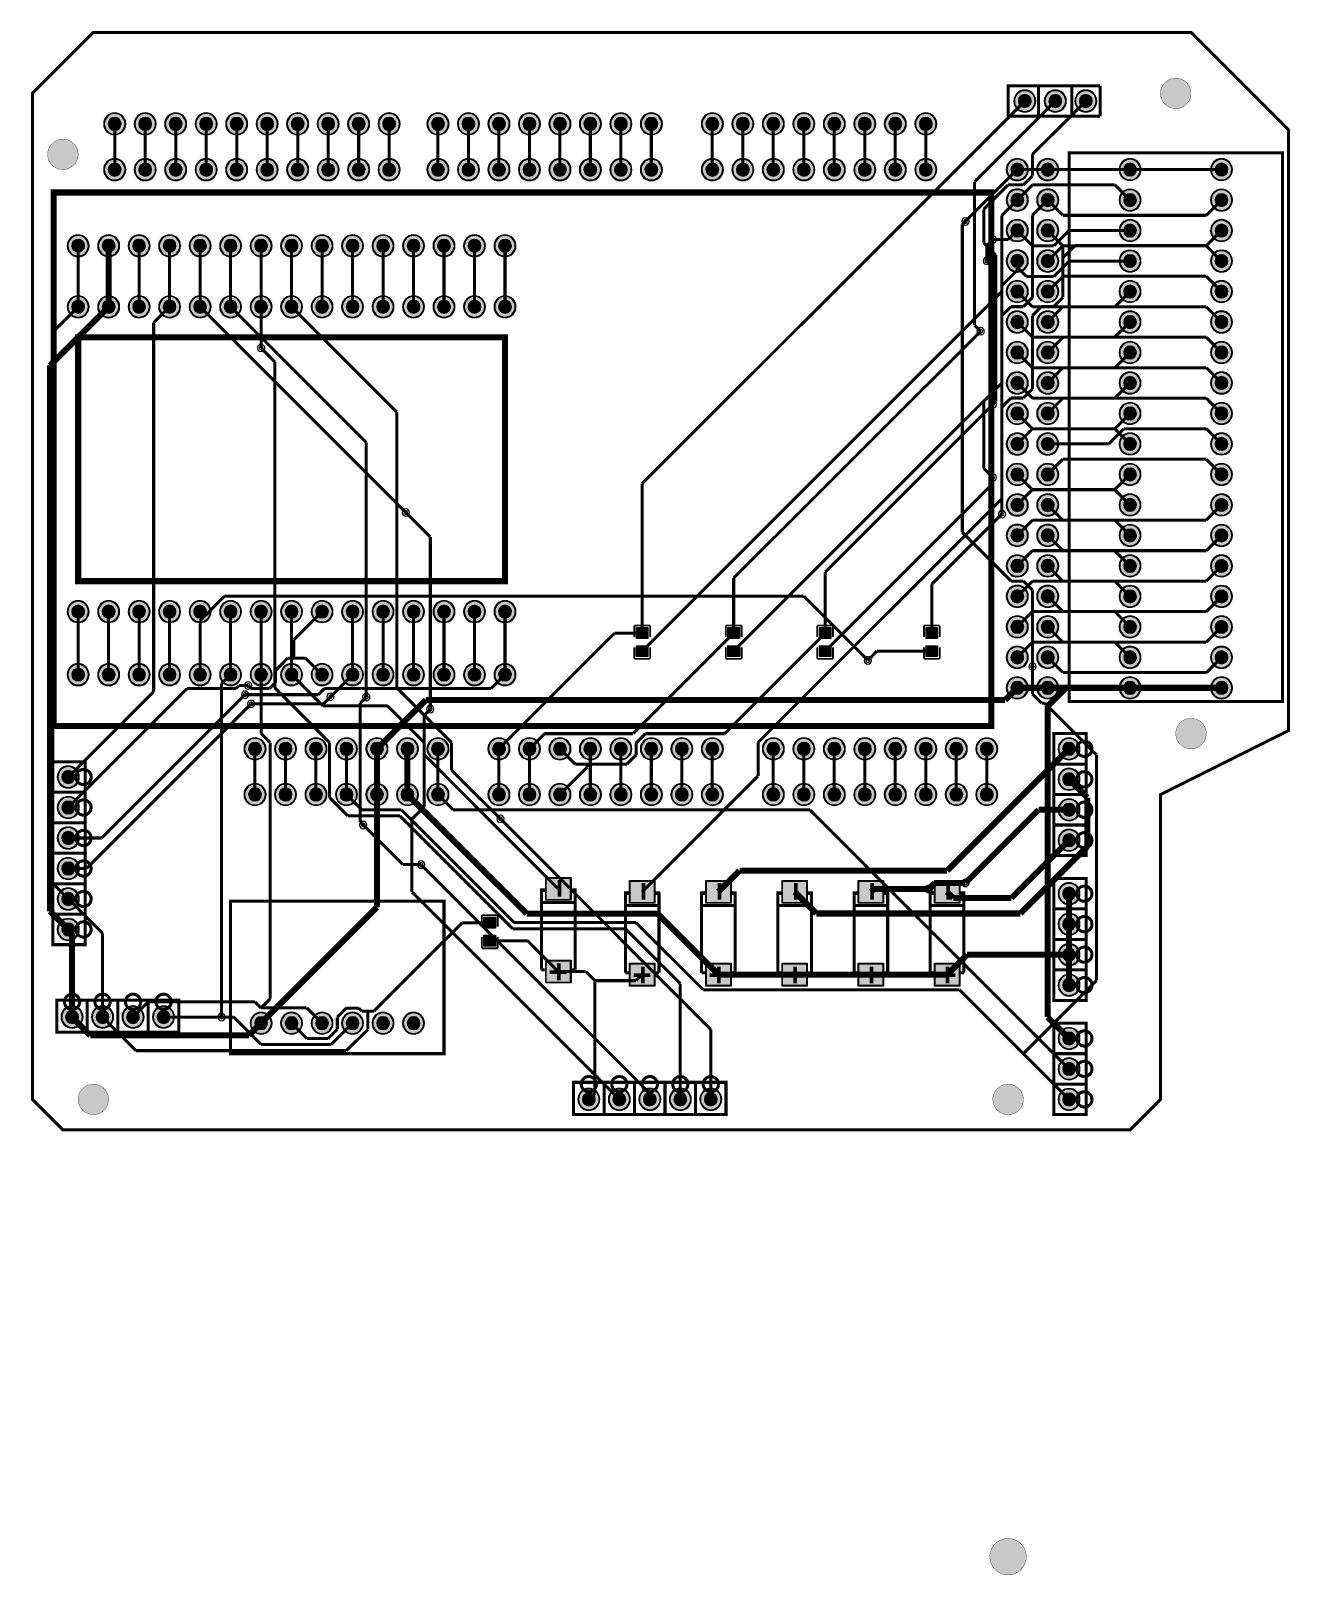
# Model space of a CAD drawing. Header units: millimetres. Extents: x -59 to 46, y -149 to -20.
import ezdxf

# ---------------------------------------------------------------- set-up
doc = ezdxf.new("R2010")
doc.units = ezdxf.units.MM
doc.header["$MEASUREMENT"] = 0
for name, color, linetype, true_color in [('Board-Outline-Layer', 7, 'Continuous', 0xff00ff), ('Bottom-Layer', 7, 'Continuous', 0x0000ff), ('Bottom-Paste-Mask-Layer', 7, 'Continuous', 0x800000), ('Bottom-Solder-Mask-Layer', 7, 'Continuous', 0xaa00ff), ('Document-Layer', 7, 'Continuous', 0xffffff), ('Hole-Layer', 7, 'Continuous', 0x222222), ('Multi-Layer', 7, 'Continuous', 0xc0c0c0), ('Top-Layer', 7, 'Continuous', 0xff0000), ('Top-Paste-Mask-Layer', 7, 'Continuous', 0x808080), ('Top-Silkscreen-Layer', 7, 'Continuous', 0xffcc00), ('Top-Solder-Mask-Layer', 7, 'Continuous', 0x800080)]:
    doc.layers.add(name, color=color, linetype=linetype, true_color=true_color)

msp = doc.modelspace()

# ---------------------------------------------------------------- hatches: boundary and pattern name
at = {"layer": 'Bottom-Layer'}
for points in [[(23.39, -26.04, 1), (25.12, -26.04, 1)], [(25.93, -26.04, 1), (27.66, -26.04, 1)], [(28.47, -26.04, 1), (30.2, -26.04, 1)], [(-52.43, -27.94, 1), (-50.7, -27.94, 1)], [(-49.89, -27.94, 1), (-48.16, -27.94, 1)], [(-47.35, -27.94, 1), (-45.62, -27.94, 1)], [(-44.81, -27.94, 1), (-43.08, -27.94, 1)], [(-42.27, -27.94, 1), (-40.54, -27.94, 1)], [(-39.73, -27.94, 1), (-38, -27.94, 1)], [(-37.19, -27.94, 1), (-35.46, -27.94, 1)], [(-34.65, -27.94, 1), (-32.92, -27.94, 1)], [(-32.11, -27.94, 1), (-30.38, -27.94, 1)], [(-29.57, -27.94, 1), (-27.84, -27.94, 1)], [(-25.5, -27.94, 1), (-23.77, -27.94, 1)], [(-22.96, -27.94, 1), (-21.23, -27.94, 1)], [(-20.42, -27.94, 1), (-18.69, -27.94, 1)], [(-17.88, -27.94, 1), (-16.15, -27.94, 1)], [(-15.34, -27.94, 1), (-13.61, -27.94, 1)], [(-12.8, -27.94, 1), (-11.07, -27.94, 1)], [(-10.26, -27.94, 1), (-8.53, -27.94, 1)], [(-7.72, -27.94, 1), (-5.99, -27.94, 1)], [(-2.64, -27.94, 1), (-0.91, -27.94, 1)], [(-0.1, -27.94, 1), (1.63, -27.94, 1)], [(2.44, -27.94, 1), (4.17, -27.94, 1)], [(4.98, -27.94, 1), (6.71, -27.94, 1)], [(7.52, -27.94, 1), (9.25, -27.94, 1)], [(10.06, -27.94, 1), (11.79, -27.94, 1)], [(12.6, -27.94, 1), (14.33, -27.94, 1)], [(15.14, -27.94, 1), (16.87, -27.94, 1)], [(-52.43, -31.75, 1), (-50.7, -31.75, 1)], [(-49.89, -31.75, 1), (-48.16, -31.75, 1)], [(-47.35, -31.75, 1), (-45.62, -31.75, 1)], [(-44.81, -31.75, 1), (-43.08, -31.75, 1)], [(-42.27, -31.75, 1), (-40.54, -31.75, 1)], [(-39.73, -31.75, 1), (-38, -31.75, 1)], [(-37.19, -31.75, 1), (-35.46, -31.75, 1)], [(-34.65, -31.75, 1), (-32.92, -31.75, 1)], [(-32.11, -31.75, 1), (-30.38, -31.75, 1)], [(-29.57, -31.75, 1), (-27.84, -31.75, 1)], [(-25.5, -31.75, 1), (-23.77, -31.75, 1)], [(-22.96, -31.75, 1), (-21.23, -31.75, 1)], [(-20.42, -31.75, 1), (-18.69, -31.75, 1)], [(-17.88, -31.75, 1), (-16.15, -31.75, 1)], [(-15.34, -31.75, 1), (-13.61, -31.75, 1)], [(-12.8, -31.75, 1), (-11.07, -31.75, 1)], [(-10.26, -31.75, 1), (-8.53, -31.75, 1)], [(-7.72, -31.75, 1), (-5.99, -31.75, 1)], [(-2.64, -31.75, 1), (-0.91, -31.75, 1)], [(-0.1, -31.75, 1), (1.63, -31.75, 1)], [(2.44, -31.75, 1), (4.17, -31.75, 1)], [(4.98, -31.75, 1), (6.71, -31.75, 1)], [(7.52, -31.75, 1), (9.25, -31.75, 1)], [(10.06, -31.75, 1), (11.79, -31.75, 1)], [(12.6, -31.75, 1), (14.33, -31.75, 1)], [(15.14, -31.75, 1), (16.87, -31.75, 1)], [(22.76, -31.75, 1), (24.49, -31.75, 1)], [(25.3, -31.75, 1), (27.03, -31.75, 1)], [(32.16, -31.75, 1), (33.88, -31.75, 1)], [(39.78, -31.75, 1), (41.5, -31.75, 1)], [(22.76, -34.29, 1), (24.49, -34.29, 1)], [(25.3, -34.29, 1), (27.03, -34.29, 1)], [(32.16, -34.29, 1), (33.88, -34.29, 1)], [(39.78, -34.29, 1), (41.5, -34.29, 1)], [(22.76, -36.83, 1), (24.49, -36.83, 1)], [(25.3, -36.83, 1), (27.03, -36.83, 1)], [(32.16, -36.83, 1), (33.88, -36.83, 1)], [(39.78, -36.83, 1), (41.5, -36.83, 1)], [(-55.47, -38.1, 1), (-53.75, -38.1, 1)], [(-52.93, -38.1, 1), (-51.21, -38.1, 1)], [(-50.39, -38.1, 1), (-48.67, -38.1, 1)], [(-47.85, -38.1, 1), (-46.13, -38.1, 1)], [(-45.31, -38.1, 1), (-43.59, -38.1, 1)], [(-42.77, -38.1, 1), (-41.05, -38.1, 1)], [(-40.23, -38.1, 1), (-38.51, -38.1, 1)], [(-37.69, -38.1, 1), (-35.97, -38.1, 1)], [(-35.15, -38.1, 1), (-33.43, -38.1, 1)], [(-32.61, -38.1, 1), (-30.89, -38.1, 1)], [(-30.07, -38.1, 1), (-28.35, -38.1, 1)], [(-27.53, -38.1, 1), (-25.81, -38.1, 1)], [(-24.99, -38.1, 1), (-23.27, -38.1, 1)], [(-22.45, -38.1, 1), (-20.73, -38.1, 1)], [(-19.91, -38.1, 1), (-18.19, -38.1, 1)], [(22.76, -39.37, 1), (24.49, -39.37, 1)], [(25.3, -39.37, 1), (27.03, -39.37, 1)], [(32.16, -39.37, 1), (33.88, -39.37, 1)], [(39.78, -39.37, 1), (41.5, -39.37, 1)], [(22.76, -41.91, 1), (24.49, -41.91, 1)], [(25.3, -41.91, 1), (27.03, -41.91, 1)], [(32.16, -41.91, 1), (33.88, -41.91, 1)], [(39.78, -41.91, 1), (41.5, -41.91, 1)], [(-55.47, -43.18, 1), (-53.75, -43.18, 1)], [(-52.93, -43.18, 1), (-51.21, -43.18, 1)], [(-50.39, -43.18, 1), (-48.67, -43.18, 1)], [(-47.85, -43.18, 1), (-46.13, -43.18, 1)], [(-45.31, -43.18, 1), (-43.59, -43.18, 1)], [(-42.77, -43.18, 1), (-41.05, -43.18, 1)], [(-40.23, -43.18, 1), (-38.51, -43.18, 1)], [(-37.69, -43.18, 1), (-35.97, -43.18, 1)], [(-35.15, -43.18, 1), (-33.43, -43.18, 1)], [(-32.61, -43.18, 1), (-30.89, -43.18, 1)], [(-30.07, -43.18, 1), (-28.35, -43.18, 1)], [(-27.53, -43.18, 1), (-25.81, -43.18, 1)], [(-24.99, -43.18, 1), (-23.27, -43.18, 1)], [(-22.45, -43.18, 1), (-20.73, -43.18, 1)], [(-19.91, -43.18, 1), (-18.19, -43.18, 1)], [(22.76, -44.45, 1), (24.49, -44.45, 1)], [(25.3, -44.45, 1), (27.03, -44.45, 1)], [(32.16, -44.45, 1), (33.88, -44.45, 1)], [(39.78, -44.45, 1), (41.5, -44.45, 1)], [(22.76, -46.99, 1), (24.49, -46.99, 1)], [(25.3, -46.99, 1), (27.03, -46.99, 1)], [(32.16, -46.99, 1), (33.88, -46.99, 1)], [(39.78, -46.99, 1), (41.5, -46.99, 1)], [(22.76, -49.53, 1), (24.49, -49.53, 1)], [(25.3, -49.53, 1), (27.03, -49.53, 1)], [(32.16, -49.53, 1), (33.88, -49.53, 1)], [(39.78, -49.53, 1), (41.5, -49.53, 1)], [(22.76, -52.07, 1), (24.49, -52.07, 1)], [(25.3, -52.07, 1), (27.03, -52.07, 1)], [(32.16, -52.07, 1), (33.88, -52.07, 1)], [(39.78, -52.07, 1), (41.5, -52.07, 1)], [(22.76, -54.61, 1), (24.49, -54.61, 1)], [(25.3, -54.61, 1), (27.03, -54.61, 1)], [(32.16, -54.61, 1), (33.88, -54.61, 1)], [(39.78, -54.61, 1), (41.5, -54.61, 1)], [(22.76, -57.15, 1), (24.49, -57.15, 1)], [(25.3, -57.15, 1), (27.03, -57.15, 1)], [(32.16, -57.15, 1), (33.88, -57.15, 1)], [(39.78, -57.15, 1), (41.5, -57.15, 1)], [(22.76, -59.69, 1), (24.49, -59.69, 1)], [(25.3, -59.69, 1), (27.03, -59.69, 1)], [(32.16, -59.69, 1), (33.88, -59.69, 1)], [(39.78, -59.69, 1), (41.5, -59.69, 1)], [(22.76, -62.23, 1), (24.49, -62.23, 1)], [(25.3, -62.23, 1), (27.03, -62.23, 1)], [(32.16, -62.23, 1), (33.88, -62.23, 1)], [(39.78, -62.23, 1), (41.5, -62.23, 1)], [(22.76, -64.77, 1), (24.49, -64.77, 1)], [(25.3, -64.77, 1), (27.03, -64.77, 1)], [(32.16, -64.77, 1), (33.88, -64.77, 1)], [(39.78, -64.77, 1), (41.5, -64.77, 1)], [(22.76, -67.31, 1), (24.49, -67.31, 1)], [(25.3, -67.31, 1), (27.03, -67.31, 1)], [(32.16, -67.31, 1), (33.88, -67.31, 1)], [(39.78, -67.31, 1), (41.5, -67.31, 1)], [(-55.47, -68.58, 1), (-53.75, -68.58, 1)], [(-52.93, -68.58, 1), (-51.21, -68.58, 1)], [(-50.39, -68.58, 1), (-48.67, -68.58, 1)], [(-47.85, -68.58, 1), (-46.13, -68.58, 1)], [(-45.31, -68.58, 1), (-43.59, -68.58, 1)], [(-42.77, -68.58, 1), (-41.05, -68.58, 1)], [(-40.23, -68.58, 1), (-38.51, -68.58, 1)], [(-37.69, -68.58, 1), (-35.97, -68.58, 1)], [(-35.15, -68.58, 1), (-33.43, -68.58, 1)], [(-32.61, -68.58, 1), (-30.89, -68.58, 1)], [(-30.07, -68.58, 1), (-28.35, -68.58, 1)], [(-27.53, -68.58, 1), (-25.81, -68.58, 1)], [(-24.99, -68.58, 1), (-23.27, -68.58, 1)], [(-22.45, -68.58, 1), (-20.73, -68.58, 1)], [(-19.91, -68.58, 1), (-18.19, -68.58, 1)], [(22.76, -69.85, 1), (24.49, -69.85, 1)], [(25.3, -69.85, 1), (27.03, -69.85, 1)], [(32.16, -69.85, 1), (33.88, -69.85, 1)], [(39.78, -69.85, 1), (41.5, -69.85, 1)], [(22.76, -72.39, 1), (24.49, -72.39, 1)], [(25.3, -72.39, 1), (27.03, -72.39, 1)], [(32.16, -72.39, 1), (33.88, -72.39, 1)], [(39.78, -72.39, 1), (41.5, -72.39, 1)], [(-55.47, -73.83, 1), (-53.75, -73.83, 1)], [(-52.93, -73.83, 1), (-51.21, -73.83, 1)], [(-50.39, -73.83, 1), (-48.67, -73.83, 1)], [(-47.85, -73.83, 1), (-46.13, -73.83, 1)], [(-45.31, -73.83, 1), (-43.59, -73.83, 1)], [(-42.77, -73.83, 1), (-41.05, -73.83, 1)], [(-40.23, -73.83, 1), (-38.51, -73.83, 1)], [(-37.69, -73.83, 1), (-35.97, -73.83, 1)], [(-35.15, -73.83, 1), (-33.43, -73.83, 1)], [(-32.61, -73.83, 1), (-30.89, -73.83, 1)], [(-30.07, -73.83, 1), (-28.35, -73.83, 1)], [(-27.53, -73.83, 1), (-25.81, -73.83, 1)], [(-24.99, -73.83, 1), (-23.27, -73.83, 1)], [(-22.45, -73.83, 1), (-20.73, -73.83, 1)], [(-19.91, -73.83, 1), (-18.19, -73.83, 1)], [(22.76, -74.93, 1), (24.49, -74.93, 1)], [(25.3, -74.93, 1), (27.03, -74.93, 1)], [(32.16, -74.93, 1), (33.88, -74.93, 1)], [(39.78, -74.93, 1), (41.5, -74.93, 1)], [(-40.74, -80.01, 1), (-39.01, -80.01, 1)], [(-38.2, -80.01, 1), (-36.47, -80.01, 1)], [(-35.66, -80.01, 1), (-33.93, -80.01, 1)], [(-33.12, -80.01, 1), (-31.39, -80.01, 1)], [(-30.58, -80.01, 1), (-28.85, -80.01, 1)], [(-28.04, -80.01, 1), (-26.31, -80.01, 1)], [(-25.5, -80.01, 1), (-23.77, -80.01, 1)], [(-20.42, -80.01, 1), (-18.69, -80.01, 1)], [(-17.88, -80.01, 1), (-16.15, -80.01, 1)], [(-15.34, -80.01, 1), (-13.61, -80.01, 1)], [(-12.8, -80.01, 1), (-11.07, -80.01, 1)], [(-10.26, -80.01, 1), (-8.53, -80.01, 1)], [(-7.72, -80.01, 1), (-5.99, -80.01, 1)], [(-5.18, -80.01, 1), (-3.45, -80.01, 1)], [(-2.64, -80.01, 1), (-0.91, -80.01, 1)], [(2.44, -80.01, 1), (4.17, -80.01, 1)], [(4.98, -80.01, 1), (6.71, -80.01, 1)], [(7.52, -80.01, 1), (9.25, -80.01, 1)], [(10.06, -80.01, 1), (11.79, -80.01, 1)], [(12.6, -80.01, 1), (14.33, -80.01, 1)], [(15.14, -80.01, 1), (16.87, -80.01, 1)], [(17.68, -80.01, 1), (19.41, -80.01, 1)], [(20.22, -80.01, 1), (21.95, -80.01, 1)], [(27.08, -80.01, 1), (28.8, -80.01, 1)], [(-56.3, -82.36, 1), (-54.57, -82.36, 1)], [(27.08, -82.55, 1), (28.8, -82.55, 1)], [(-40.74, -83.82, 1), (-39.01, -83.82, 1)], [(-38.2, -83.82, 1), (-36.47, -83.82, 1)], [(-35.66, -83.82, 1), (-33.93, -83.82, 1)], [(-33.12, -83.82, 1), (-31.39, -83.82, 1)], [(-30.58, -83.82, 1), (-28.85, -83.82, 1)], [(-28.04, -83.82, 1), (-26.31, -83.82, 1)], [(-25.5, -83.82, 1), (-23.77, -83.82, 1)], [(-20.42, -83.82, 1), (-18.69, -83.82, 1)], [(-17.88, -83.82, 1), (-16.15, -83.82, 1)], [(-15.34, -83.82, 1), (-13.61, -83.82, 1)], [(-12.8, -83.82, 1), (-11.07, -83.82, 1)], [(-10.26, -83.82, 1), (-8.53, -83.82, 1)], [(-7.72, -83.82, 1), (-5.99, -83.82, 1)], [(-5.18, -83.82, 1), (-3.45, -83.82, 1)], [(-2.64, -83.82, 1), (-0.91, -83.82, 1)], [(2.44, -83.82, 1), (4.17, -83.82, 1)], [(4.98, -83.82, 1), (6.71, -83.82, 1)], [(7.52, -83.82, 1), (9.25, -83.82, 1)], [(10.06, -83.82, 1), (11.79, -83.82, 1)], [(12.6, -83.82, 1), (14.33, -83.82, 1)], [(15.14, -83.82, 1), (16.87, -83.82, 1)], [(17.68, -83.82, 1), (19.41, -83.82, 1)], [(20.22, -83.82, 1), (21.95, -83.82, 1)], [(-56.3, -84.9, 1), (-54.57, -84.9, 1)], [(27.08, -85.09, 1), (28.8, -85.09, 1)], [(-56.3, -87.44, 1), (-54.57, -87.44, 1)], [(27.08, -87.63, 1), (28.8, -87.63, 1)], [(-56.3, -89.98, 1), (-54.57, -89.98, 1)], [(27.08, -92.08, 1), (28.8, -92.08, 1)], [(-56.3, -92.52, 1), (-54.57, -92.52, 1)], [(27.08, -94.62, 1), (28.8, -94.62, 1)], [(-56.3, -95.06, 1), (-54.57, -95.06, 1)], [(27.08, -97.16, 1), (28.8, -97.16, 1)], [(27.08, -99.7, 1), (28.8, -99.7, 1)], [(-55.98, -102.36, 1), (-54.25, -102.36, 1)], [(-53.44, -102.36, 1), (-51.71, -102.36, 1)], [(-50.9, -102.36, 1), (-49.17, -102.36, 1)], [(-48.36, -102.36, 1), (-46.63, -102.36, 1)], [(-40.23, -102.87, 1), (-38.51, -102.87, 1)], [(-37.69, -102.87, 1), (-35.97, -102.87, 1)], [(-35.15, -102.87, 1), (-33.43, -102.87, 1)], [(-32.61, -102.87, 1), (-30.89, -102.87, 1)], [(-30.07, -102.87, 1), (-28.35, -102.87, 1)], [(-27.53, -102.87, 1), (-25.81, -102.87, 1)], [(27.08, -104.14, 1), (28.8, -104.14, 1)], [(27.08, -106.68, 1), (28.8, -106.68, 1)], [(-12.93, -109.22, 1), (-11.2, -109.22, 1)], [(-10.39, -109.22, 1), (-8.66, -109.22, 1)], [(-7.85, -109.22, 1), (-6.12, -109.22, 1)], [(-5.31, -109.22, 1), (-3.58, -109.22, 1)], [(-2.77, -109.22, 1), (-1.04, -109.22, 1)], [(27.08, -109.22, 1), (28.8, -109.22, 1)]]:
    msp.add_hatch(color=256, dxfattribs=at).paths.add_polyline_path(points)
at = {"layer": 'Bottom-Paste-Mask-Layer'}
for points in [[(23.39, -26.04, 1), (25.12, -26.04, 1)], [(25.93, -26.04, 1), (27.66, -26.04, 1)], [(28.47, -26.04, 1), (30.2, -26.04, 1)], [(-52.43, -27.94, 1), (-50.7, -27.94, 1)], [(-49.89, -27.94, 1), (-48.16, -27.94, 1)], [(-47.35, -27.94, 1), (-45.62, -27.94, 1)], [(-44.81, -27.94, 1), (-43.08, -27.94, 1)], [(-42.27, -27.94, 1), (-40.54, -27.94, 1)], [(-39.73, -27.94, 1), (-38, -27.94, 1)], [(-37.19, -27.94, 1), (-35.46, -27.94, 1)], [(-34.65, -27.94, 1), (-32.92, -27.94, 1)], [(-32.11, -27.94, 1), (-30.38, -27.94, 1)], [(-29.57, -27.94, 1), (-27.84, -27.94, 1)], [(-25.5, -27.94, 1), (-23.77, -27.94, 1)], [(-22.96, -27.94, 1), (-21.23, -27.94, 1)], [(-20.42, -27.94, 1), (-18.69, -27.94, 1)], [(-17.88, -27.94, 1), (-16.15, -27.94, 1)], [(-15.34, -27.94, 1), (-13.61, -27.94, 1)], [(-12.8, -27.94, 1), (-11.07, -27.94, 1)], [(-10.26, -27.94, 1), (-8.53, -27.94, 1)], [(-7.72, -27.94, 1), (-5.99, -27.94, 1)], [(-2.64, -27.94, 1), (-0.91, -27.94, 1)], [(-0.1, -27.94, 1), (1.63, -27.94, 1)], [(2.44, -27.94, 1), (4.17, -27.94, 1)], [(4.98, -27.94, 1), (6.71, -27.94, 1)], [(7.52, -27.94, 1), (9.25, -27.94, 1)], [(10.06, -27.94, 1), (11.79, -27.94, 1)], [(12.6, -27.94, 1), (14.33, -27.94, 1)], [(15.14, -27.94, 1), (16.87, -27.94, 1)], [(-52.43, -31.75, 1), (-50.7, -31.75, 1)], [(-49.89, -31.75, 1), (-48.16, -31.75, 1)], [(-47.35, -31.75, 1), (-45.62, -31.75, 1)], [(-44.81, -31.75, 1), (-43.08, -31.75, 1)], [(-42.27, -31.75, 1), (-40.54, -31.75, 1)], [(-39.73, -31.75, 1), (-38, -31.75, 1)], [(-37.19, -31.75, 1), (-35.46, -31.75, 1)], [(-34.65, -31.75, 1), (-32.92, -31.75, 1)], [(-32.11, -31.75, 1), (-30.38, -31.75, 1)], [(-29.57, -31.75, 1), (-27.84, -31.75, 1)], [(-25.5, -31.75, 1), (-23.77, -31.75, 1)], [(-22.96, -31.75, 1), (-21.23, -31.75, 1)], [(-20.42, -31.75, 1), (-18.69, -31.75, 1)], [(-17.88, -31.75, 1), (-16.15, -31.75, 1)], [(-15.34, -31.75, 1), (-13.61, -31.75, 1)], [(-12.8, -31.75, 1), (-11.07, -31.75, 1)], [(-10.26, -31.75, 1), (-8.53, -31.75, 1)], [(-7.72, -31.75, 1), (-5.99, -31.75, 1)], [(-2.64, -31.75, 1), (-0.91, -31.75, 1)], [(-0.1, -31.75, 1), (1.63, -31.75, 1)], [(2.44, -31.75, 1), (4.17, -31.75, 1)], [(4.98, -31.75, 1), (6.71, -31.75, 1)], [(7.52, -31.75, 1), (9.25, -31.75, 1)], [(10.06, -31.75, 1), (11.79, -31.75, 1)], [(12.6, -31.75, 1), (14.33, -31.75, 1)], [(15.14, -31.75, 1), (16.87, -31.75, 1)], [(22.76, -31.75, 1), (24.49, -31.75, 1)], [(25.3, -31.75, 1), (27.03, -31.75, 1)], [(32.16, -31.75, 1), (33.88, -31.75, 1)], [(39.78, -31.75, 1), (41.5, -31.75, 1)], [(22.76, -34.29, 1), (24.49, -34.29, 1)], [(25.3, -34.29, 1), (27.03, -34.29, 1)], [(32.16, -34.29, 1), (33.88, -34.29, 1)], [(39.78, -34.29, 1), (41.5, -34.29, 1)], [(22.76, -36.83, 1), (24.49, -36.83, 1)], [(25.3, -36.83, 1), (27.03, -36.83, 1)], [(32.16, -36.83, 1), (33.88, -36.83, 1)], [(39.78, -36.83, 1), (41.5, -36.83, 1)], [(-55.47, -38.1, 1), (-53.75, -38.1, 1)], [(-52.93, -38.1, 1), (-51.21, -38.1, 1)], [(-50.39, -38.1, 1), (-48.67, -38.1, 1)], [(-47.85, -38.1, 1), (-46.13, -38.1, 1)], [(-45.31, -38.1, 1), (-43.59, -38.1, 1)], [(-42.77, -38.1, 1), (-41.05, -38.1, 1)], [(-40.23, -38.1, 1), (-38.51, -38.1, 1)], [(-37.69, -38.1, 1), (-35.97, -38.1, 1)], [(-35.15, -38.1, 1), (-33.43, -38.1, 1)], [(-32.61, -38.1, 1), (-30.89, -38.1, 1)], [(-30.07, -38.1, 1), (-28.35, -38.1, 1)], [(-27.53, -38.1, 1), (-25.81, -38.1, 1)], [(-24.99, -38.1, 1), (-23.27, -38.1, 1)], [(-22.45, -38.1, 1), (-20.73, -38.1, 1)], [(-19.91, -38.1, 1), (-18.19, -38.1, 1)], [(22.76, -39.37, 1), (24.49, -39.37, 1)], [(25.3, -39.37, 1), (27.03, -39.37, 1)], [(32.16, -39.37, 1), (33.88, -39.37, 1)], [(39.78, -39.37, 1), (41.5, -39.37, 1)], [(22.76, -41.91, 1), (24.49, -41.91, 1)], [(25.3, -41.91, 1), (27.03, -41.91, 1)], [(32.16, -41.91, 1), (33.88, -41.91, 1)], [(39.78, -41.91, 1), (41.5, -41.91, 1)], [(-55.47, -43.18, 1), (-53.75, -43.18, 1)], [(-52.93, -43.18, 1), (-51.21, -43.18, 1)], [(-50.39, -43.18, 1), (-48.67, -43.18, 1)], [(-47.85, -43.18, 1), (-46.13, -43.18, 1)], [(-45.31, -43.18, 1), (-43.59, -43.18, 1)], [(-42.77, -43.18, 1), (-41.05, -43.18, 1)], [(-40.23, -43.18, 1), (-38.51, -43.18, 1)], [(-37.69, -43.18, 1), (-35.97, -43.18, 1)], [(-35.15, -43.18, 1), (-33.43, -43.18, 1)], [(-32.61, -43.18, 1), (-30.89, -43.18, 1)], [(-30.07, -43.18, 1), (-28.35, -43.18, 1)], [(-27.53, -43.18, 1), (-25.81, -43.18, 1)], [(-24.99, -43.18, 1), (-23.27, -43.18, 1)], [(-22.45, -43.18, 1), (-20.73, -43.18, 1)], [(-19.91, -43.18, 1), (-18.19, -43.18, 1)], [(22.76, -44.45, 1), (24.49, -44.45, 1)], [(25.3, -44.45, 1), (27.03, -44.45, 1)], [(32.16, -44.45, 1), (33.88, -44.45, 1)], [(39.78, -44.45, 1), (41.5, -44.45, 1)], [(22.76, -46.99, 1), (24.49, -46.99, 1)], [(25.3, -46.99, 1), (27.03, -46.99, 1)], [(32.16, -46.99, 1), (33.88, -46.99, 1)], [(39.78, -46.99, 1), (41.5, -46.99, 1)], [(22.76, -49.53, 1), (24.49, -49.53, 1)], [(25.3, -49.53, 1), (27.03, -49.53, 1)], [(32.16, -49.53, 1), (33.88, -49.53, 1)], [(39.78, -49.53, 1), (41.5, -49.53, 1)], [(22.76, -52.07, 1), (24.49, -52.07, 1)], [(25.3, -52.07, 1), (27.03, -52.07, 1)], [(32.16, -52.07, 1), (33.88, -52.07, 1)], [(39.78, -52.07, 1), (41.5, -52.07, 1)], [(22.76, -54.61, 1), (24.49, -54.61, 1)], [(25.3, -54.61, 1), (27.03, -54.61, 1)], [(32.16, -54.61, 1), (33.88, -54.61, 1)], [(39.78, -54.61, 1), (41.5, -54.61, 1)], [(22.76, -57.15, 1), (24.49, -57.15, 1)], [(25.3, -57.15, 1), (27.03, -57.15, 1)], [(32.16, -57.15, 1), (33.88, -57.15, 1)], [(39.78, -57.15, 1), (41.5, -57.15, 1)], [(22.76, -59.69, 1), (24.49, -59.69, 1)], [(25.3, -59.69, 1), (27.03, -59.69, 1)], [(32.16, -59.69, 1), (33.88, -59.69, 1)], [(39.78, -59.69, 1), (41.5, -59.69, 1)], [(22.76, -62.23, 1), (24.49, -62.23, 1)], [(25.3, -62.23, 1), (27.03, -62.23, 1)], [(32.16, -62.23, 1), (33.88, -62.23, 1)], [(39.78, -62.23, 1), (41.5, -62.23, 1)], [(22.76, -64.77, 1), (24.49, -64.77, 1)], [(25.3, -64.77, 1), (27.03, -64.77, 1)], [(32.16, -64.77, 1), (33.88, -64.77, 1)], [(39.78, -64.77, 1), (41.5, -64.77, 1)], [(22.76, -67.31, 1), (24.49, -67.31, 1)], [(25.3, -67.31, 1), (27.03, -67.31, 1)], [(32.16, -67.31, 1), (33.88, -67.31, 1)], [(39.78, -67.31, 1), (41.5, -67.31, 1)], [(-55.47, -68.58, 1), (-53.75, -68.58, 1)], [(-52.93, -68.58, 1), (-51.21, -68.58, 1)], [(-50.39, -68.58, 1), (-48.67, -68.58, 1)], [(-47.85, -68.58, 1), (-46.13, -68.58, 1)], [(-45.31, -68.58, 1), (-43.59, -68.58, 1)], [(-42.77, -68.58, 1), (-41.05, -68.58, 1)], [(-40.23, -68.58, 1), (-38.51, -68.58, 1)], [(-37.69, -68.58, 1), (-35.97, -68.58, 1)], [(-35.15, -68.58, 1), (-33.43, -68.58, 1)], [(-32.61, -68.58, 1), (-30.89, -68.58, 1)], [(-30.07, -68.58, 1), (-28.35, -68.58, 1)], [(-27.53, -68.58, 1), (-25.81, -68.58, 1)], [(-24.99, -68.58, 1), (-23.27, -68.58, 1)], [(-22.45, -68.58, 1), (-20.73, -68.58, 1)], [(-19.91, -68.58, 1), (-18.19, -68.58, 1)], [(22.76, -69.85, 1), (24.49, -69.85, 1)], [(25.3, -69.85, 1), (27.03, -69.85, 1)], [(32.16, -69.85, 1), (33.88, -69.85, 1)], [(39.78, -69.85, 1), (41.5, -69.85, 1)], [(22.76, -72.39, 1), (24.49, -72.39, 1)], [(25.3, -72.39, 1), (27.03, -72.39, 1)], [(32.16, -72.39, 1), (33.88, -72.39, 1)], [(39.78, -72.39, 1), (41.5, -72.39, 1)], [(-55.47, -73.83, 1), (-53.75, -73.83, 1)], [(-52.93, -73.83, 1), (-51.21, -73.83, 1)], [(-50.39, -73.83, 1), (-48.67, -73.83, 1)], [(-47.85, -73.83, 1), (-46.13, -73.83, 1)], [(-45.31, -73.83, 1), (-43.59, -73.83, 1)], [(-42.77, -73.83, 1), (-41.05, -73.83, 1)], [(-40.23, -73.83, 1), (-38.51, -73.83, 1)], [(-37.69, -73.83, 1), (-35.97, -73.83, 1)], [(-35.15, -73.83, 1), (-33.43, -73.83, 1)], [(-32.61, -73.83, 1), (-30.89, -73.83, 1)], [(-30.07, -73.83, 1), (-28.35, -73.83, 1)], [(-27.53, -73.83, 1), (-25.81, -73.83, 1)], [(-24.99, -73.83, 1), (-23.27, -73.83, 1)], [(-22.45, -73.83, 1), (-20.73, -73.83, 1)], [(-19.91, -73.83, 1), (-18.19, -73.83, 1)], [(22.76, -74.93, 1), (24.49, -74.93, 1)], [(25.3, -74.93, 1), (27.03, -74.93, 1)], [(32.16, -74.93, 1), (33.88, -74.93, 1)], [(39.78, -74.93, 1), (41.5, -74.93, 1)], [(-40.74, -80.01, 1), (-39.01, -80.01, 1)], [(-38.2, -80.01, 1), (-36.47, -80.01, 1)], [(-35.66, -80.01, 1), (-33.93, -80.01, 1)], [(-33.12, -80.01, 1), (-31.39, -80.01, 1)], [(-30.58, -80.01, 1), (-28.85, -80.01, 1)], [(-28.04, -80.01, 1), (-26.31, -80.01, 1)], [(-25.5, -80.01, 1), (-23.77, -80.01, 1)], [(-20.42, -80.01, 1), (-18.69, -80.01, 1)], [(-17.88, -80.01, 1), (-16.15, -80.01, 1)], [(-15.34, -80.01, 1), (-13.61, -80.01, 1)], [(-12.8, -80.01, 1), (-11.07, -80.01, 1)], [(-10.26, -80.01, 1), (-8.53, -80.01, 1)], [(-7.72, -80.01, 1), (-5.99, -80.01, 1)], [(-5.18, -80.01, 1), (-3.45, -80.01, 1)], [(-2.64, -80.01, 1), (-0.91, -80.01, 1)], [(2.44, -80.01, 1), (4.17, -80.01, 1)], [(4.98, -80.01, 1), (6.71, -80.01, 1)], [(7.52, -80.01, 1), (9.25, -80.01, 1)], [(10.06, -80.01, 1), (11.79, -80.01, 1)], [(12.6, -80.01, 1), (14.33, -80.01, 1)], [(15.14, -80.01, 1), (16.87, -80.01, 1)], [(17.68, -80.01, 1), (19.41, -80.01, 1)], [(20.22, -80.01, 1), (21.95, -80.01, 1)], [(27.08, -80.01, 1), (28.8, -80.01, 1)], [(-56.3, -82.36, 1), (-54.57, -82.36, 1)], [(27.08, -82.55, 1), (28.8, -82.55, 1)], [(-40.74, -83.82, 1), (-39.01, -83.82, 1)], [(-38.2, -83.82, 1), (-36.47, -83.82, 1)], [(-35.66, -83.82, 1), (-33.93, -83.82, 1)], [(-33.12, -83.82, 1), (-31.39, -83.82, 1)], [(-30.58, -83.82, 1), (-28.85, -83.82, 1)], [(-28.04, -83.82, 1), (-26.31, -83.82, 1)], [(-25.5, -83.82, 1), (-23.77, -83.82, 1)], [(-20.42, -83.82, 1), (-18.69, -83.82, 1)], [(-17.88, -83.82, 1), (-16.15, -83.82, 1)], [(-15.34, -83.82, 1), (-13.61, -83.82, 1)], [(-12.8, -83.82, 1), (-11.07, -83.82, 1)], [(-10.26, -83.82, 1), (-8.53, -83.82, 1)], [(-7.72, -83.82, 1), (-5.99, -83.82, 1)], [(-5.18, -83.82, 1), (-3.45, -83.82, 1)], [(-2.64, -83.82, 1), (-0.91, -83.82, 1)], [(2.44, -83.82, 1), (4.17, -83.82, 1)], [(4.98, -83.82, 1), (6.71, -83.82, 1)], [(7.52, -83.82, 1), (9.25, -83.82, 1)], [(10.06, -83.82, 1), (11.79, -83.82, 1)], [(12.6, -83.82, 1), (14.33, -83.82, 1)], [(15.14, -83.82, 1), (16.87, -83.82, 1)], [(17.68, -83.82, 1), (19.41, -83.82, 1)], [(20.22, -83.82, 1), (21.95, -83.82, 1)], [(-56.3, -84.9, 1), (-54.57, -84.9, 1)], [(27.08, -85.09, 1), (28.8, -85.09, 1)], [(-56.3, -87.44, 1), (-54.57, -87.44, 1)], [(27.08, -87.63, 1), (28.8, -87.63, 1)], [(-56.3, -89.98, 1), (-54.57, -89.98, 1)], [(27.08, -92.08, 1), (28.8, -92.08, 1)], [(-56.3, -92.52, 1), (-54.57, -92.52, 1)], [(27.08, -94.62, 1), (28.8, -94.62, 1)], [(-56.3, -95.06, 1), (-54.57, -95.06, 1)], [(27.08, -97.16, 1), (28.8, -97.16, 1)], [(27.08, -99.7, 1), (28.8, -99.7, 1)], [(-55.98, -102.36, 1), (-54.25, -102.36, 1)], [(-53.44, -102.36, 1), (-51.71, -102.36, 1)], [(-50.9, -102.36, 1), (-49.17, -102.36, 1)], [(-48.36, -102.36, 1), (-46.63, -102.36, 1)], [(-40.23, -102.87, 1), (-38.51, -102.87, 1)], [(-37.69, -102.87, 1), (-35.97, -102.87, 1)], [(-35.15, -102.87, 1), (-33.43, -102.87, 1)], [(-32.61, -102.87, 1), (-30.89, -102.87, 1)], [(-30.07, -102.87, 1), (-28.35, -102.87, 1)], [(-27.53, -102.87, 1), (-25.81, -102.87, 1)], [(27.08, -104.14, 1), (28.8, -104.14, 1)], [(27.08, -106.68, 1), (28.8, -106.68, 1)], [(-12.93, -109.22, 1), (-11.2, -109.22, 1)], [(-10.39, -109.22, 1), (-8.66, -109.22, 1)], [(-7.85, -109.22, 1), (-6.12, -109.22, 1)], [(-5.31, -109.22, 1), (-3.58, -109.22, 1)], [(-2.77, -109.22, 1), (-1.04, -109.22, 1)], [(27.08, -109.22, 1), (28.8, -109.22, 1)]]:
    msp.add_hatch(color=256, dxfattribs=at).paths.add_polyline_path(points)
at = {"layer": 'Bottom-Solder-Mask-Layer'}
for points in [[(23.34, -26.04, 1), (25.17, -26.04, 1)], [(25.88, -26.04, 1), (27.71, -26.04, 1)], [(28.42, -26.04, 1), (30.25, -26.04, 1)], [(-52.48, -27.94, 1), (-50.65, -27.94, 1)], [(-49.94, -27.94, 1), (-48.11, -27.94, 1)], [(-47.4, -27.94, 1), (-45.57, -27.94, 1)], [(-44.86, -27.94, 1), (-43.03, -27.94, 1)], [(-42.32, -27.94, 1), (-40.49, -27.94, 1)], [(-39.78, -27.94, 1), (-37.95, -27.94, 1)], [(-37.24, -27.94, 1), (-35.41, -27.94, 1)], [(-34.7, -27.94, 1), (-32.87, -27.94, 1)], [(-32.16, -27.94, 1), (-30.33, -27.94, 1)], [(-29.62, -27.94, 1), (-27.79, -27.94, 1)], [(-25.55, -27.94, 1), (-23.72, -27.94, 1)], [(-23.01, -27.94, 1), (-21.18, -27.94, 1)], [(-20.47, -27.94, 1), (-18.64, -27.94, 1)], [(-17.93, -27.94, 1), (-16.1, -27.94, 1)], [(-15.39, -27.94, 1), (-13.56, -27.94, 1)], [(-12.85, -27.94, 1), (-11.02, -27.94, 1)], [(-10.31, -27.94, 1), (-8.48, -27.94, 1)], [(-7.77, -27.94, 1), (-5.94, -27.94, 1)], [(-2.69, -27.94, 1), (-0.86, -27.94, 1)], [(-0.15, -27.94, 1), (1.68, -27.94, 1)], [(2.39, -27.94, 1), (4.22, -27.94, 1)], [(4.93, -27.94, 1), (6.76, -27.94, 1)], [(7.47, -27.94, 1), (9.3, -27.94, 1)], [(10.01, -27.94, 1), (11.84, -27.94, 1)], [(12.55, -27.94, 1), (14.38, -27.94, 1)], [(15.09, -27.94, 1), (16.92, -27.94, 1)], [(-52.48, -31.75, 1), (-50.65, -31.75, 1)], [(-49.94, -31.75, 1), (-48.11, -31.75, 1)], [(-47.4, -31.75, 1), (-45.57, -31.75, 1)], [(-44.86, -31.75, 1), (-43.03, -31.75, 1)], [(-42.32, -31.75, 1), (-40.49, -31.75, 1)], [(-39.78, -31.75, 1), (-37.95, -31.75, 1)], [(-37.24, -31.75, 1), (-35.41, -31.75, 1)], [(-34.7, -31.75, 1), (-32.87, -31.75, 1)], [(-32.16, -31.75, 1), (-30.33, -31.75, 1)], [(-29.62, -31.75, 1), (-27.79, -31.75, 1)], [(-25.55, -31.75, 1), (-23.72, -31.75, 1)], [(-23.01, -31.75, 1), (-21.18, -31.75, 1)], [(-20.47, -31.75, 1), (-18.64, -31.75, 1)], [(-17.93, -31.75, 1), (-16.1, -31.75, 1)], [(-15.39, -31.75, 1), (-13.56, -31.75, 1)], [(-12.85, -31.75, 1), (-11.02, -31.75, 1)], [(-10.31, -31.75, 1), (-8.48, -31.75, 1)], [(-7.77, -31.75, 1), (-5.94, -31.75, 1)], [(-2.69, -31.75, 1), (-0.86, -31.75, 1)], [(-0.15, -31.75, 1), (1.68, -31.75, 1)], [(2.39, -31.75, 1), (4.22, -31.75, 1)], [(4.93, -31.75, 1), (6.76, -31.75, 1)], [(7.47, -31.75, 1), (9.3, -31.75, 1)], [(10.01, -31.75, 1), (11.84, -31.75, 1)], [(12.55, -31.75, 1), (14.38, -31.75, 1)], [(15.09, -31.75, 1), (16.92, -31.75, 1)], [(22.71, -31.75, 1), (24.54, -31.75, 1)], [(25.25, -31.75, 1), (27.08, -31.75, 1)], [(32.11, -31.75, 1), (33.93, -31.75, 1)], [(39.73, -31.75, 1), (41.55, -31.75, 1)], [(22.71, -34.29, 1), (24.54, -34.29, 1)], [(25.25, -34.29, 1), (27.08, -34.29, 1)], [(32.11, -34.29, 1), (33.93, -34.29, 1)], [(39.73, -34.29, 1), (41.55, -34.29, 1)], [(22.71, -36.83, 1), (24.54, -36.83, 1)], [(25.25, -36.83, 1), (27.08, -36.83, 1)], [(32.11, -36.83, 1), (33.93, -36.83, 1)], [(39.73, -36.83, 1), (41.55, -36.83, 1)], [(-55.52, -38.1, 1), (-53.7, -38.1, 1)], [(-52.98, -38.1, 1), (-51.16, -38.1, 1)], [(-50.44, -38.1, 1), (-48.62, -38.1, 1)], [(-47.9, -38.1, 1), (-46.08, -38.1, 1)], [(-45.36, -38.1, 1), (-43.54, -38.1, 1)], [(-42.82, -38.1, 1), (-41, -38.1, 1)], [(-40.28, -38.1, 1), (-38.46, -38.1, 1)], [(-37.74, -38.1, 1), (-35.92, -38.1, 1)], [(-35.2, -38.1, 1), (-33.38, -38.1, 1)], [(-32.66, -38.1, 1), (-30.84, -38.1, 1)], [(-30.12, -38.1, 1), (-28.3, -38.1, 1)], [(-27.58, -38.1, 1), (-25.76, -38.1, 1)], [(-25.04, -38.1, 1), (-23.22, -38.1, 1)], [(-22.5, -38.1, 1), (-20.68, -38.1, 1)], [(-19.96, -38.1, 1), (-18.14, -38.1, 1)], [(22.71, -39.37, 1), (24.54, -39.37, 1)], [(25.25, -39.37, 1), (27.08, -39.37, 1)], [(32.11, -39.37, 1), (33.93, -39.37, 1)], [(39.73, -39.37, 1), (41.55, -39.37, 1)], [(22.71, -41.91, 1), (24.54, -41.91, 1)], [(25.25, -41.91, 1), (27.08, -41.91, 1)], [(32.11, -41.91, 1), (33.93, -41.91, 1)], [(39.73, -41.91, 1), (41.55, -41.91, 1)], [(-55.52, -43.18, 1), (-53.7, -43.18, 1)], [(-52.98, -43.18, 1), (-51.16, -43.18, 1)], [(-50.44, -43.18, 1), (-48.62, -43.18, 1)], [(-47.9, -43.18, 1), (-46.08, -43.18, 1)], [(-45.36, -43.18, 1), (-43.54, -43.18, 1)], [(-42.82, -43.18, 1), (-41, -43.18, 1)], [(-40.28, -43.18, 1), (-38.46, -43.18, 1)], [(-37.74, -43.18, 1), (-35.92, -43.18, 1)], [(-35.2, -43.18, 1), (-33.38, -43.18, 1)], [(-32.66, -43.18, 1), (-30.84, -43.18, 1)], [(-30.12, -43.18, 1), (-28.3, -43.18, 1)], [(-27.58, -43.18, 1), (-25.76, -43.18, 1)], [(-25.04, -43.18, 1), (-23.22, -43.18, 1)], [(-22.5, -43.18, 1), (-20.68, -43.18, 1)], [(-19.96, -43.18, 1), (-18.14, -43.18, 1)], [(22.71, -44.45, 1), (24.54, -44.45, 1)], [(25.25, -44.45, 1), (27.08, -44.45, 1)], [(32.11, -44.45, 1), (33.93, -44.45, 1)], [(39.73, -44.45, 1), (41.55, -44.45, 1)], [(22.71, -46.99, 1), (24.54, -46.99, 1)], [(25.25, -46.99, 1), (27.08, -46.99, 1)], [(32.11, -46.99, 1), (33.93, -46.99, 1)], [(39.73, -46.99, 1), (41.55, -46.99, 1)], [(22.71, -49.53, 1), (24.54, -49.53, 1)], [(25.25, -49.53, 1), (27.08, -49.53, 1)], [(32.11, -49.53, 1), (33.93, -49.53, 1)], [(39.73, -49.53, 1), (41.55, -49.53, 1)], [(22.71, -52.07, 1), (24.54, -52.07, 1)], [(25.25, -52.07, 1), (27.08, -52.07, 1)], [(32.11, -52.07, 1), (33.93, -52.07, 1)], [(39.73, -52.07, 1), (41.55, -52.07, 1)], [(22.71, -54.61, 1), (24.54, -54.61, 1)], [(25.25, -54.61, 1), (27.08, -54.61, 1)], [(32.11, -54.61, 1), (33.93, -54.61, 1)], [(39.73, -54.61, 1), (41.55, -54.61, 1)], [(22.71, -57.15, 1), (24.54, -57.15, 1)], [(25.25, -57.15, 1), (27.08, -57.15, 1)], [(32.11, -57.15, 1), (33.93, -57.15, 1)], [(39.73, -57.15, 1), (41.55, -57.15, 1)], [(22.71, -59.69, 1), (24.54, -59.69, 1)], [(25.25, -59.69, 1), (27.08, -59.69, 1)], [(32.11, -59.69, 1), (33.93, -59.69, 1)], [(39.73, -59.69, 1), (41.55, -59.69, 1)], [(22.71, -62.23, 1), (24.54, -62.23, 1)], [(25.25, -62.23, 1), (27.08, -62.23, 1)], [(32.11, -62.23, 1), (33.93, -62.23, 1)], [(39.73, -62.23, 1), (41.55, -62.23, 1)], [(22.71, -64.77, 1), (24.54, -64.77, 1)], [(25.25, -64.77, 1), (27.08, -64.77, 1)], [(32.11, -64.77, 1), (33.93, -64.77, 1)], [(39.73, -64.77, 1), (41.55, -64.77, 1)], [(22.71, -67.31, 1), (24.54, -67.31, 1)], [(25.25, -67.31, 1), (27.08, -67.31, 1)], [(32.11, -67.31, 1), (33.93, -67.31, 1)], [(39.73, -67.31, 1), (41.55, -67.31, 1)], [(-55.52, -68.58, 1), (-53.7, -68.58, 1)], [(-52.98, -68.58, 1), (-51.16, -68.58, 1)], [(-50.44, -68.58, 1), (-48.62, -68.58, 1)], [(-47.9, -68.58, 1), (-46.08, -68.58, 1)], [(-45.36, -68.58, 1), (-43.54, -68.58, 1)], [(-42.82, -68.58, 1), (-41, -68.58, 1)], [(-40.28, -68.58, 1), (-38.46, -68.58, 1)], [(-37.74, -68.58, 1), (-35.92, -68.58, 1)], [(-35.2, -68.58, 1), (-33.38, -68.58, 1)], [(-32.66, -68.58, 1), (-30.84, -68.58, 1)], [(-30.12, -68.58, 1), (-28.3, -68.58, 1)], [(-27.58, -68.58, 1), (-25.76, -68.58, 1)], [(-25.04, -68.58, 1), (-23.22, -68.58, 1)], [(-22.5, -68.58, 1), (-20.68, -68.58, 1)], [(-19.96, -68.58, 1), (-18.14, -68.58, 1)], [(22.71, -69.85, 1), (24.54, -69.85, 1)], [(25.25, -69.85, 1), (27.08, -69.85, 1)], [(32.11, -69.85, 1), (33.93, -69.85, 1)], [(39.73, -69.85, 1), (41.55, -69.85, 1)], [(22.71, -72.39, 1), (24.54, -72.39, 1)], [(25.25, -72.39, 1), (27.08, -72.39, 1)], [(32.11, -72.39, 1), (33.93, -72.39, 1)], [(39.73, -72.39, 1), (41.55, -72.39, 1)], [(-55.52, -73.83, 1), (-53.7, -73.83, 1)], [(-52.98, -73.83, 1), (-51.16, -73.83, 1)], [(-50.44, -73.83, 1), (-48.62, -73.83, 1)], [(-47.9, -73.83, 1), (-46.08, -73.83, 1)], [(-45.36, -73.83, 1), (-43.54, -73.83, 1)], [(-42.82, -73.83, 1), (-41, -73.83, 1)], [(-40.28, -73.83, 1), (-38.46, -73.83, 1)], [(-37.74, -73.83, 1), (-35.92, -73.83, 1)], [(-35.2, -73.83, 1), (-33.38, -73.83, 1)], [(-32.66, -73.83, 1), (-30.84, -73.83, 1)], [(-30.12, -73.83, 1), (-28.3, -73.83, 1)], [(-27.58, -73.83, 1), (-25.76, -73.83, 1)], [(-25.04, -73.83, 1), (-23.22, -73.83, 1)], [(-22.5, -73.83, 1), (-20.68, -73.83, 1)], [(-19.96, -73.83, 1), (-18.14, -73.83, 1)], [(22.71, -74.93, 1), (24.54, -74.93, 1)], [(25.25, -74.93, 1), (27.08, -74.93, 1)], [(32.11, -74.93, 1), (33.93, -74.93, 1)], [(39.73, -74.93, 1), (41.55, -74.93, 1)], [(-40.79, -80.01, 1), (-38.96, -80.01, 1)], [(-38.25, -80.01, 1), (-36.42, -80.01, 1)], [(-35.71, -80.01, 1), (-33.88, -80.01, 1)], [(-33.17, -80.01, 1), (-31.34, -80.01, 1)], [(-30.63, -80.01, 1), (-28.8, -80.01, 1)], [(-28.09, -80.01, 1), (-26.26, -80.01, 1)], [(-25.55, -80.01, 1), (-23.72, -80.01, 1)], [(-20.47, -80.01, 1), (-18.64, -80.01, 1)], [(-17.93, -80.01, 1), (-16.1, -80.01, 1)], [(-15.39, -80.01, 1), (-13.56, -80.01, 1)], [(-12.85, -80.01, 1), (-11.02, -80.01, 1)], [(-10.31, -80.01, 1), (-8.48, -80.01, 1)], [(-7.77, -80.01, 1), (-5.94, -80.01, 1)], [(-5.23, -80.01, 1), (-3.4, -80.01, 1)], [(-2.69, -80.01, 1), (-0.86, -80.01, 1)], [(2.39, -80.01, 1), (4.22, -80.01, 1)], [(4.93, -80.01, 1), (6.76, -80.01, 1)], [(7.47, -80.01, 1), (9.3, -80.01, 1)], [(10.01, -80.01, 1), (11.84, -80.01, 1)], [(12.55, -80.01, 1), (14.38, -80.01, 1)], [(15.09, -80.01, 1), (16.92, -80.01, 1)], [(17.63, -80.01, 1), (19.46, -80.01, 1)], [(20.17, -80.01, 1), (22, -80.01, 1)], [(27.03, -80.01, 1), (28.85, -80.01, 1)], [(-56.35, -82.36, 1), (-54.52, -82.36, 1)], [(27.03, -82.55, 1), (28.85, -82.55, 1)], [(-40.79, -83.82, 1), (-38.96, -83.82, 1)], [(-38.25, -83.82, 1), (-36.42, -83.82, 1)], [(-35.71, -83.82, 1), (-33.88, -83.82, 1)], [(-33.17, -83.82, 1), (-31.34, -83.82, 1)], [(-30.63, -83.82, 1), (-28.8, -83.82, 1)], [(-28.09, -83.82, 1), (-26.26, -83.82, 1)], [(-25.55, -83.82, 1), (-23.72, -83.82, 1)], [(-20.47, -83.82, 1), (-18.64, -83.82, 1)], [(-17.93, -83.82, 1), (-16.1, -83.82, 1)], [(-15.39, -83.82, 1), (-13.56, -83.82, 1)], [(-12.85, -83.82, 1), (-11.02, -83.82, 1)], [(-10.31, -83.82, 1), (-8.48, -83.82, 1)], [(-7.77, -83.82, 1), (-5.94, -83.82, 1)], [(-5.23, -83.82, 1), (-3.4, -83.82, 1)], [(-2.69, -83.82, 1), (-0.86, -83.82, 1)], [(2.39, -83.82, 1), (4.22, -83.82, 1)], [(4.93, -83.82, 1), (6.76, -83.82, 1)], [(7.47, -83.82, 1), (9.3, -83.82, 1)], [(10.01, -83.82, 1), (11.84, -83.82, 1)], [(12.55, -83.82, 1), (14.38, -83.82, 1)], [(15.09, -83.82, 1), (16.92, -83.82, 1)], [(17.63, -83.82, 1), (19.46, -83.82, 1)], [(20.17, -83.82, 1), (22, -83.82, 1)], [(-56.35, -84.9, 1), (-54.52, -84.9, 1)], [(27.03, -85.09, 1), (28.85, -85.09, 1)], [(-56.35, -87.44, 1), (-54.52, -87.44, 1)], [(27.03, -87.63, 1), (28.85, -87.63, 1)], [(-56.35, -89.98, 1), (-54.52, -89.98, 1)], [(27.03, -92.08, 1), (28.85, -92.08, 1)], [(-56.35, -92.52, 1), (-54.52, -92.52, 1)], [(27.03, -94.62, 1), (28.85, -94.62, 1)], [(-56.35, -95.06, 1), (-54.52, -95.06, 1)], [(27.03, -97.16, 1), (28.85, -97.16, 1)], [(27.03, -99.7, 1), (28.85, -99.7, 1)], [(-56.03, -102.36, 1), (-54.2, -102.36, 1)], [(-53.49, -102.36, 1), (-51.66, -102.36, 1)], [(-50.95, -102.36, 1), (-49.12, -102.36, 1)], [(-48.41, -102.36, 1), (-46.58, -102.36, 1)], [(-40.28, -102.87, 1), (-38.46, -102.87, 1)], [(-37.74, -102.87, 1), (-35.92, -102.87, 1)], [(-35.2, -102.87, 1), (-33.38, -102.87, 1)], [(-32.66, -102.87, 1), (-30.84, -102.87, 1)], [(-30.12, -102.87, 1), (-28.3, -102.87, 1)], [(-27.58, -102.87, 1), (-25.76, -102.87, 1)], [(27.03, -104.14, 1), (28.85, -104.14, 1)], [(27.03, -106.68, 1), (28.85, -106.68, 1)], [(-12.98, -109.22, 1), (-11.15, -109.22, 1)], [(-10.44, -109.22, 1), (-8.61, -109.22, 1)], [(-7.9, -109.22, 1), (-6.07, -109.22, 1)], [(-5.36, -109.22, 1), (-3.53, -109.22, 1)], [(-2.82, -109.22, 1), (-0.99, -109.22, 1)], [(27.03, -109.22, 1), (28.85, -109.22, 1)]]:
    msp.add_hatch(color=256, dxfattribs=at).paths.add_polyline_path(points)
at = {"layer": 'Document-Layer'}
for points in [[(-14.36, -90.93), (-14.36, -92.33), (-14.66, -92.33), (-14.66, -90.93)], [(-14.36, -90.93), (-14.36, -92.33), (-14.66, -92.33), (-14.66, -90.93)], [(-7.37, -91.18), (-7.37, -92.58), (-7.67, -92.58), (-7.67, -91.18)], [(-7.37, -91.18), (-7.37, -92.58), (-7.67, -92.58), (-7.67, -91.18)], [(-1.02, -91.18), (-1.02, -92.58), (-1.32, -92.58), (-1.32, -91.18)], [(-1.02, -91.18), (-1.02, -92.58), (-1.32, -92.58), (-1.32, -91.18)], [(5.33, -91.18), (5.33, -92.58), (5.03, -92.58), (5.03, -91.18)], [(5.33, -91.18), (5.33, -92.58), (5.03, -92.58), (5.03, -91.18)], [(11.68, -91.18), (11.68, -92.58), (11.38, -92.58), (11.38, -91.18)], [(11.68, -91.18), (11.68, -92.58), (11.38, -92.58), (11.38, -91.18)], [(18.03, -91.18), (18.03, -92.58), (17.73, -92.58), (17.73, -91.18)], [(18.03, -91.18), (18.03, -92.58), (17.73, -92.58), (17.73, -91.18)], [(-15.32, -98.47), (-13.92, -98.47), (-13.92, -98.77), (-15.32, -98.77)], [(-15.32, -98.47), (-13.92, -98.47), (-13.92, -98.77), (-15.32, -98.77)], [(-14.41, -97.9), (-14.41, -99.3), (-14.71, -99.3), (-14.71, -97.9)], [(-14.41, -97.9), (-14.41, -99.3), (-14.71, -99.3), (-14.71, -97.9)], [(-8.34, -98.72), (-6.94, -98.72), (-6.94, -99.02), (-8.34, -99.02)], [(-8.34, -98.72), (-6.94, -98.72), (-6.94, -99.02), (-8.34, -99.02)], [(-7.43, -98.16), (-7.43, -99.56), (-7.73, -99.56), (-7.73, -98.16)], [(-7.43, -98.16), (-7.43, -99.56), (-7.73, -99.56), (-7.73, -98.16)], [(-1.99, -98.72), (-0.59, -98.72), (-0.59, -99.02), (-1.99, -99.02)], [(-1.99, -98.72), (-0.59, -98.72), (-0.59, -99.02), (-1.99, -99.02)], [(-1.08, -98.16), (-1.08, -99.56), (-1.38, -99.56), (-1.38, -98.16)], [(-1.08, -98.16), (-1.08, -99.56), (-1.38, -99.56), (-1.38, -98.16)], [(4.36, -98.72), (5.76, -98.72), (5.76, -99.02), (4.36, -99.02)], [(4.36, -98.72), (5.76, -98.72), (5.76, -99.02), (4.36, -99.02)], [(5.27, -98.16), (5.27, -99.56), (4.97, -99.56), (4.97, -98.16)], [(5.27, -98.16), (5.27, -99.56), (4.97, -99.56), (4.97, -98.16)], [(10.71, -98.72), (12.11, -98.72), (12.11, -99.02), (10.71, -99.02)], [(10.71, -98.72), (12.11, -98.72), (12.11, -99.02), (10.71, -99.02)], [(11.62, -98.16), (11.62, -99.56), (11.32, -99.56), (11.32, -98.16)], [(11.62, -98.16), (11.62, -99.56), (11.32, -99.56), (11.32, -98.16)], [(17.06, -98.72), (18.46, -98.72), (18.46, -99.02), (17.06, -99.02)], [(17.06, -98.72), (18.46, -98.72), (18.46, -99.02), (17.06, -99.02)], [(17.97, -98.16), (17.97, -99.56), (17.67, -99.56), (17.67, -98.16)], [(17.97, -98.16), (17.97, -99.56), (17.67, -99.56), (17.67, -98.16)]]:
    msp.add_hatch(color=256, dxfattribs=at).paths.add_polyline_path(points)
at = {"layer": 'Hole-Layer'}
for points in [[(23.72, -26.04, 1), (24.79, -26.04, 1)], [(26.26, -26.04, 1), (27.33, -26.04, 1)], [(28.8, -26.04, 1), (29.87, -26.04, 1)], [(-52.1, -27.94, 1), (-51.03, -27.94, 1)], [(-49.56, -27.94, 1), (-48.49, -27.94, 1)], [(-47.02, -27.94, 1), (-45.95, -27.94, 1)], [(-44.48, -27.94, 1), (-43.41, -27.94, 1)], [(-41.94, -27.94, 1), (-40.87, -27.94, 1)], [(-39.4, -27.94, 1), (-38.33, -27.94, 1)], [(-36.86, -27.94, 1), (-35.79, -27.94, 1)], [(-34.32, -27.94, 1), (-33.25, -27.94, 1)], [(-31.78, -27.94, 1), (-30.71, -27.94, 1)], [(-29.24, -27.94, 1), (-28.17, -27.94, 1)], [(-25.17, -27.94, 1), (-24.1, -27.94, 1)], [(-22.63, -27.94, 1), (-21.56, -27.94, 1)], [(-20.09, -27.94, 1), (-19.02, -27.94, 1)], [(-17.55, -27.94, 1), (-16.48, -27.94, 1)], [(-15.01, -27.94, 1), (-13.94, -27.94, 1)], [(-12.47, -27.94, 1), (-11.4, -27.94, 1)], [(-9.93, -27.94, 1), (-8.86, -27.94, 1)], [(-7.39, -27.94, 1), (-6.32, -27.94, 1)], [(-2.31, -27.94, 1), (-1.24, -27.94, 1)], [(0.23, -27.94, 1), (1.3, -27.94, 1)], [(2.77, -27.94, 1), (3.84, -27.94, 1)], [(5.31, -27.94, 1), (6.38, -27.94, 1)], [(7.85, -27.94, 1), (8.92, -27.94, 1)], [(10.39, -27.94, 1), (11.46, -27.94, 1)], [(12.93, -27.94, 1), (14, -27.94, 1)], [(15.47, -27.94, 1), (16.54, -27.94, 1)], [(-52.1, -31.75, 1), (-51.03, -31.75, 1)], [(-49.56, -31.75, 1), (-48.49, -31.75, 1)], [(-47.02, -31.75, 1), (-45.95, -31.75, 1)], [(-44.48, -31.75, 1), (-43.41, -31.75, 1)], [(-41.94, -31.75, 1), (-40.87, -31.75, 1)], [(-39.4, -31.75, 1), (-38.33, -31.75, 1)], [(-36.86, -31.75, 1), (-35.79, -31.75, 1)], [(-34.32, -31.75, 1), (-33.25, -31.75, 1)], [(-31.78, -31.75, 1), (-30.71, -31.75, 1)], [(-29.24, -31.75, 1), (-28.17, -31.75, 1)], [(-25.17, -31.75, 1), (-24.1, -31.75, 1)], [(-22.63, -31.75, 1), (-21.56, -31.75, 1)], [(-20.09, -31.75, 1), (-19.02, -31.75, 1)], [(-17.55, -31.75, 1), (-16.48, -31.75, 1)], [(-15.01, -31.75, 1), (-13.94, -31.75, 1)], [(-12.47, -31.75, 1), (-11.4, -31.75, 1)], [(-9.93, -31.75, 1), (-8.86, -31.75, 1)], [(-7.39, -31.75, 1), (-6.32, -31.75, 1)], [(-2.31, -31.75, 1), (-1.24, -31.75, 1)], [(0.23, -31.75, 1), (1.3, -31.75, 1)], [(2.77, -31.75, 1), (3.84, -31.75, 1)], [(5.31, -31.75, 1), (6.38, -31.75, 1)], [(7.85, -31.75, 1), (8.92, -31.75, 1)], [(10.39, -31.75, 1), (11.46, -31.75, 1)], [(12.93, -31.75, 1), (14, -31.75, 1)], [(15.47, -31.75, 1), (16.54, -31.75, 1)], [(23.09, -31.75, 1), (24.16, -31.75, 1)], [(25.63, -31.75, 1), (26.7, -31.75, 1)], [(32.49, -31.75, 1), (33.55, -31.75, 1)], [(40.11, -31.75, 1), (41.17, -31.75, 1)], [(23.09, -34.29, 1), (24.16, -34.29, 1)], [(25.63, -34.29, 1), (26.7, -34.29, 1)], [(32.49, -34.29, 1), (33.55, -34.29, 1)], [(40.11, -34.29, 1), (41.17, -34.29, 1)], [(23.09, -36.83, 1), (24.16, -36.83, 1)], [(25.63, -36.83, 1), (26.7, -36.83, 1)], [(32.49, -36.83, 1), (33.55, -36.83, 1)], [(40.11, -36.83, 1), (41.17, -36.83, 1)], [(-55.14, -38.1, 1), (-54.08, -38.1, 1)], [(-52.6, -38.1, 1), (-51.54, -38.1, 1)], [(-50.06, -38.1, 1), (-49, -38.1, 1)], [(-47.52, -38.1, 1), (-46.46, -38.1, 1)], [(-44.98, -38.1, 1), (-43.92, -38.1, 1)], [(-42.44, -38.1, 1), (-41.38, -38.1, 1)], [(-39.9, -38.1, 1), (-38.84, -38.1, 1)], [(-37.36, -38.1, 1), (-36.3, -38.1, 1)], [(-34.82, -38.1, 1), (-33.76, -38.1, 1)], [(-32.28, -38.1, 1), (-31.22, -38.1, 1)], [(-29.74, -38.1, 1), (-28.68, -38.1, 1)], [(-27.2, -38.1, 1), (-26.14, -38.1, 1)], [(-24.66, -38.1, 1), (-23.6, -38.1, 1)], [(-22.12, -38.1, 1), (-21.06, -38.1, 1)], [(-19.58, -38.1, 1), (-18.52, -38.1, 1)], [(23.09, -39.37, 1), (24.16, -39.37, 1)], [(25.63, -39.37, 1), (26.7, -39.37, 1)], [(32.49, -39.37, 1), (33.55, -39.37, 1)], [(40.11, -39.37, 1), (41.17, -39.37, 1)], [(23.09, -41.91, 1), (24.16, -41.91, 1)], [(25.63, -41.91, 1), (26.7, -41.91, 1)], [(32.49, -41.91, 1), (33.55, -41.91, 1)], [(40.11, -41.91, 1), (41.17, -41.91, 1)], [(-55.14, -43.18, 1), (-54.08, -43.18, 1)], [(-52.6, -43.18, 1), (-51.54, -43.18, 1)], [(-50.06, -43.18, 1), (-49, -43.18, 1)], [(-47.52, -43.18, 1), (-46.46, -43.18, 1)], [(-44.98, -43.18, 1), (-43.92, -43.18, 1)], [(-42.44, -43.18, 1), (-41.38, -43.18, 1)], [(-39.9, -43.18, 1), (-38.84, -43.18, 1)], [(-37.36, -43.18, 1), (-36.3, -43.18, 1)], [(-34.82, -43.18, 1), (-33.76, -43.18, 1)], [(-32.28, -43.18, 1), (-31.22, -43.18, 1)], [(-29.74, -43.18, 1), (-28.68, -43.18, 1)], [(-27.2, -43.18, 1), (-26.14, -43.18, 1)], [(-24.66, -43.18, 1), (-23.6, -43.18, 1)], [(-22.12, -43.18, 1), (-21.06, -43.18, 1)], [(-19.58, -43.18, 1), (-18.52, -43.18, 1)], [(23.09, -44.45, 1), (24.16, -44.45, 1)], [(25.63, -44.45, 1), (26.7, -44.45, 1)], [(32.49, -44.45, 1), (33.55, -44.45, 1)], [(40.11, -44.45, 1), (41.17, -44.45, 1)], [(23.09, -46.99, 1), (24.16, -46.99, 1)], [(25.63, -46.99, 1), (26.7, -46.99, 1)], [(32.49, -46.99, 1), (33.55, -46.99, 1)], [(40.11, -46.99, 1), (41.17, -46.99, 1)], [(23.09, -49.53, 1), (24.16, -49.53, 1)], [(25.63, -49.53, 1), (26.7, -49.53, 1)], [(32.49, -49.53, 1), (33.55, -49.53, 1)], [(40.11, -49.53, 1), (41.17, -49.53, 1)], [(23.09, -52.07, 1), (24.16, -52.07, 1)], [(25.63, -52.07, 1), (26.7, -52.07, 1)], [(32.49, -52.07, 1), (33.55, -52.07, 1)], [(40.11, -52.07, 1), (41.17, -52.07, 1)], [(23.09, -54.61, 1), (24.16, -54.61, 1)], [(25.63, -54.61, 1), (26.7, -54.61, 1)], [(32.49, -54.61, 1), (33.55, -54.61, 1)], [(40.11, -54.61, 1), (41.17, -54.61, 1)], [(23.09, -57.15, 1), (24.16, -57.15, 1)], [(25.63, -57.15, 1), (26.7, -57.15, 1)], [(32.49, -57.15, 1), (33.55, -57.15, 1)], [(40.11, -57.15, 1), (41.17, -57.15, 1)], [(23.09, -59.69, 1), (24.16, -59.69, 1)], [(25.63, -59.69, 1), (26.7, -59.69, 1)], [(32.49, -59.69, 1), (33.55, -59.69, 1)], [(40.11, -59.69, 1), (41.17, -59.69, 1)], [(23.09, -62.23, 1), (24.16, -62.23, 1)], [(25.63, -62.23, 1), (26.7, -62.23, 1)], [(32.49, -62.23, 1), (33.55, -62.23, 1)], [(40.11, -62.23, 1), (41.17, -62.23, 1)], [(23.09, -64.77, 1), (24.16, -64.77, 1)], [(25.63, -64.77, 1), (26.7, -64.77, 1)], [(32.49, -64.77, 1), (33.55, -64.77, 1)], [(40.11, -64.77, 1), (41.17, -64.77, 1)], [(23.09, -67.31, 1), (24.16, -67.31, 1)], [(25.63, -67.31, 1), (26.7, -67.31, 1)], [(32.49, -67.31, 1), (33.55, -67.31, 1)], [(40.11, -67.31, 1), (41.17, -67.31, 1)], [(-55.14, -68.58, 1), (-54.08, -68.58, 1)], [(-52.6, -68.58, 1), (-51.54, -68.58, 1)], [(-50.06, -68.58, 1), (-49, -68.58, 1)], [(-47.52, -68.58, 1), (-46.46, -68.58, 1)], [(-44.98, -68.58, 1), (-43.92, -68.58, 1)], [(-42.44, -68.58, 1), (-41.38, -68.58, 1)], [(-39.9, -68.58, 1), (-38.84, -68.58, 1)], [(-37.36, -68.58, 1), (-36.3, -68.58, 1)], [(-34.82, -68.58, 1), (-33.76, -68.58, 1)], [(-32.28, -68.58, 1), (-31.22, -68.58, 1)], [(-29.74, -68.58, 1), (-28.68, -68.58, 1)], [(-27.2, -68.58, 1), (-26.14, -68.58, 1)], [(-24.66, -68.58, 1), (-23.6, -68.58, 1)], [(-22.12, -68.58, 1), (-21.06, -68.58, 1)], [(-19.58, -68.58, 1), (-18.52, -68.58, 1)], [(23.09, -69.85, 1), (24.16, -69.85, 1)], [(25.63, -69.85, 1), (26.7, -69.85, 1)], [(32.49, -69.85, 1), (33.55, -69.85, 1)], [(40.11, -69.85, 1), (41.17, -69.85, 1)], [(23.09, -72.39, 1), (24.16, -72.39, 1)], [(25.63, -72.39, 1), (26.7, -72.39, 1)], [(32.49, -72.39, 1), (33.55, -72.39, 1)], [(40.11, -72.39, 1), (41.17, -72.39, 1)], [(-55.14, -73.83, 1), (-54.08, -73.83, 1)], [(-52.6, -73.83, 1), (-51.54, -73.83, 1)], [(-50.06, -73.83, 1), (-49, -73.83, 1)], [(-47.52, -73.83, 1), (-46.46, -73.83, 1)], [(-44.98, -73.83, 1), (-43.92, -73.83, 1)], [(-42.44, -73.83, 1), (-41.38, -73.83, 1)], [(-39.9, -73.83, 1), (-38.84, -73.83, 1)], [(-37.36, -73.83, 1), (-36.3, -73.83, 1)], [(-34.82, -73.83, 1), (-33.76, -73.83, 1)], [(-32.28, -73.83, 1), (-31.22, -73.83, 1)], [(-29.74, -73.83, 1), (-28.68, -73.83, 1)], [(-27.2, -73.83, 1), (-26.14, -73.83, 1)], [(-24.66, -73.83, 1), (-23.6, -73.83, 1)], [(-22.12, -73.83, 1), (-21.06, -73.83, 1)], [(-19.58, -73.83, 1), (-18.52, -73.83, 1)], [(23.09, -74.93, 1), (24.16, -74.93, 1)], [(25.63, -74.93, 1), (26.7, -74.93, 1)], [(32.49, -74.93, 1), (33.55, -74.93, 1)], [(40.11, -74.93, 1), (41.17, -74.93, 1)], [(-40.41, -80.01, 1), (-39.34, -80.01, 1)], [(-37.87, -80.01, 1), (-36.8, -80.01, 1)], [(-35.33, -80.01, 1), (-34.26, -80.01, 1)], [(-32.79, -80.01, 1), (-31.72, -80.01, 1)], [(-30.25, -80.01, 1), (-29.18, -80.01, 1)], [(-27.71, -80.01, 1), (-26.64, -80.01, 1)], [(-25.17, -80.01, 1), (-24.1, -80.01, 1)], [(-20.09, -80.01, 1), (-19.02, -80.01, 1)], [(-17.55, -80.01, 1), (-16.48, -80.01, 1)], [(-15.01, -80.01, 1), (-13.94, -80.01, 1)], [(-12.47, -80.01, 1), (-11.4, -80.01, 1)], [(-9.93, -80.01, 1), (-8.86, -80.01, 1)], [(-7.39, -80.01, 1), (-6.32, -80.01, 1)], [(-4.85, -80.01, 1), (-3.78, -80.01, 1)], [(-2.31, -80.01, 1), (-1.24, -80.01, 1)], [(2.77, -80.01, 1), (3.84, -80.01, 1)], [(5.31, -80.01, 1), (6.38, -80.01, 1)], [(7.85, -80.01, 1), (8.92, -80.01, 1)], [(10.39, -80.01, 1), (11.46, -80.01, 1)], [(12.93, -80.01, 1), (14, -80.01, 1)], [(15.47, -80.01, 1), (16.54, -80.01, 1)], [(18.01, -80.01, 1), (19.08, -80.01, 1)], [(20.55, -80.01, 1), (21.62, -80.01, 1)], [(27.41, -80.01, 1), (28.47, -80.01, 1)], [(-55.97, -82.36, 1), (-54.9, -82.36, 1)], [(27.41, -82.55, 1), (28.47, -82.55, 1)], [(-40.41, -83.82, 1), (-39.34, -83.82, 1)], [(-37.87, -83.82, 1), (-36.8, -83.82, 1)], [(-35.33, -83.82, 1), (-34.26, -83.82, 1)], [(-32.79, -83.82, 1), (-31.72, -83.82, 1)], [(-30.25, -83.82, 1), (-29.18, -83.82, 1)], [(-27.71, -83.82, 1), (-26.64, -83.82, 1)], [(-25.17, -83.82, 1), (-24.1, -83.82, 1)], [(-20.09, -83.82, 1), (-19.02, -83.82, 1)], [(-17.55, -83.82, 1), (-16.48, -83.82, 1)], [(-15.01, -83.82, 1), (-13.94, -83.82, 1)], [(-12.47, -83.82, 1), (-11.4, -83.82, 1)], [(-9.93, -83.82, 1), (-8.86, -83.82, 1)], [(-7.39, -83.82, 1), (-6.32, -83.82, 1)], [(-4.85, -83.82, 1), (-3.78, -83.82, 1)], [(-2.31, -83.82, 1), (-1.24, -83.82, 1)], [(2.77, -83.82, 1), (3.84, -83.82, 1)], [(5.31, -83.82, 1), (6.38, -83.82, 1)], [(7.85, -83.82, 1), (8.92, -83.82, 1)], [(10.39, -83.82, 1), (11.46, -83.82, 1)], [(12.93, -83.82, 1), (14, -83.82, 1)], [(15.47, -83.82, 1), (16.54, -83.82, 1)], [(18.01, -83.82, 1), (19.08, -83.82, 1)], [(20.55, -83.82, 1), (21.62, -83.82, 1)], [(-55.97, -84.9, 1), (-54.9, -84.9, 1)], [(27.41, -85.09, 1), (28.47, -85.09, 1)], [(-55.97, -87.44, 1), (-54.9, -87.44, 1)], [(27.41, -87.63, 1), (28.47, -87.63, 1)], [(-55.97, -89.98, 1), (-54.9, -89.98, 1)], [(-55.97, -92.52, 1), (-54.9, -92.52, 1)], [(27.41, -92.08, 1), (28.47, -92.08, 1)], [(-55.97, -95.06, 1), (-54.9, -95.06, 1)], [(27.41, -94.62, 1), (28.47, -94.62, 1)], [(27.41, -97.16, 1), (28.47, -97.16, 1)], [(27.41, -99.7, 1), (28.47, -99.7, 1)], [(-55.65, -102.36, 1), (-54.58, -102.36, 1)], [(-53.11, -102.36, 1), (-52.04, -102.36, 1)], [(-50.57, -102.36, 1), (-49.5, -102.36, 1)], [(-48.03, -102.36, 1), (-46.96, -102.36, 1)], [(-39.9, -102.87, 1), (-38.84, -102.87, 1)], [(-37.36, -102.87, 1), (-36.3, -102.87, 1)], [(-34.82, -102.87, 1), (-33.76, -102.87, 1)], [(-32.28, -102.87, 1), (-31.22, -102.87, 1)], [(-29.74, -102.87, 1), (-28.68, -102.87, 1)], [(-27.2, -102.87, 1), (-26.14, -102.87, 1)], [(27.41, -104.14, 1), (28.47, -104.14, 1)], [(27.41, -106.68, 1), (28.47, -106.68, 1)], [(-12.6, -109.22, 1), (-11.53, -109.22, 1)], [(-10.06, -109.22, 1), (-8.99, -109.22, 1)], [(-7.52, -109.22, 1), (-6.45, -109.22, 1)], [(-4.98, -109.22, 1), (-3.91, -109.22, 1)], [(-2.44, -109.22, 1), (-1.37, -109.22, 1)], [(27.41, -109.22, 1), (28.47, -109.22, 1)]]:
    msp.add_hatch(color=256, dxfattribs=at).paths.add_polyline_path(points)
at = {"layer": 'Multi-Layer'}
for points in [[(35.56, -25.4, 1), (38.1, -25.4, 1)], [(23.39, -26.04, 1), (25.12, -26.04, 1)], [(23.39, -26.04, 1), (25.12, -26.04, 1)], [(23.39, -26.04, 1), (25.12, -26.04, 1)], [(25.93, -26.04, 1), (27.66, -26.04, 1)], [(25.93, -26.04, 1), (27.66, -26.04, 1)], [(25.93, -26.04, 1), (27.66, -26.04, 1)], [(28.47, -26.04, 1), (30.2, -26.04, 1)], [(28.47, -26.04, 1), (30.2, -26.04, 1)], [(28.47, -26.04, 1), (30.2, -26.04, 1)], [(-52.43, -27.94, 1), (-50.7, -27.94, 1)], [(-52.43, -27.94, 1), (-50.7, -27.94, 1)], [(-52.43, -27.94, 1), (-50.7, -27.94, 1)], [(-49.89, -27.94, 1), (-48.16, -27.94, 1)], [(-49.89, -27.94, 1), (-48.16, -27.94, 1)], [(-49.89, -27.94, 1), (-48.16, -27.94, 1)], [(-47.35, -27.94, 1), (-45.62, -27.94, 1)], [(-47.35, -27.94, 1), (-45.62, -27.94, 1)], [(-47.35, -27.94, 1), (-45.62, -27.94, 1)], [(-44.81, -27.94, 1), (-43.08, -27.94, 1)], [(-44.81, -27.94, 1), (-43.08, -27.94, 1)], [(-44.81, -27.94, 1), (-43.08, -27.94, 1)], [(-42.27, -27.94, 1), (-40.54, -27.94, 1)], [(-42.27, -27.94, 1), (-40.54, -27.94, 1)], [(-42.27, -27.94, 1), (-40.54, -27.94, 1)], [(-39.73, -27.94, 1), (-38, -27.94, 1)], [(-39.73, -27.94, 1), (-38, -27.94, 1)], [(-39.73, -27.94, 1), (-38, -27.94, 1)], [(-37.19, -27.94, 1), (-35.46, -27.94, 1)], [(-37.19, -27.94, 1), (-35.46, -27.94, 1)], [(-37.19, -27.94, 1), (-35.46, -27.94, 1)], [(-34.65, -27.94, 1), (-32.92, -27.94, 1)], [(-34.65, -27.94, 1), (-32.92, -27.94, 1)], [(-34.65, -27.94, 1), (-32.92, -27.94, 1)], [(-32.11, -27.94, 1), (-30.38, -27.94, 1)], [(-32.11, -27.94, 1), (-30.38, -27.94, 1)], [(-32.11, -27.94, 1), (-30.38, -27.94, 1)], [(-29.57, -27.94, 1), (-27.84, -27.94, 1)], [(-29.57, -27.94, 1), (-27.84, -27.94, 1)], [(-29.57, -27.94, 1), (-27.84, -27.94, 1)], [(-25.5, -27.94, 1), (-23.77, -27.94, 1)], [(-25.5, -27.94, 1), (-23.77, -27.94, 1)], [(-25.5, -27.94, 1), (-23.77, -27.94, 1)], [(-22.96, -27.94, 1), (-21.23, -27.94, 1)], [(-22.96, -27.94, 1), (-21.23, -27.94, 1)], [(-22.96, -27.94, 1), (-21.23, -27.94, 1)], [(-20.42, -27.94, 1), (-18.69, -27.94, 1)], [(-20.42, -27.94, 1), (-18.69, -27.94, 1)], [(-20.42, -27.94, 1), (-18.69, -27.94, 1)], [(-17.88, -27.94, 1), (-16.15, -27.94, 1)], [(-17.88, -27.94, 1), (-16.15, -27.94, 1)], [(-17.88, -27.94, 1), (-16.15, -27.94, 1)], [(-15.34, -27.94, 1), (-13.61, -27.94, 1)], [(-15.34, -27.94, 1), (-13.61, -27.94, 1)], [(-15.34, -27.94, 1), (-13.61, -27.94, 1)], [(-12.8, -27.94, 1), (-11.07, -27.94, 1)], [(-12.8, -27.94, 1), (-11.07, -27.94, 1)], [(-12.8, -27.94, 1), (-11.07, -27.94, 1)], [(-10.26, -27.94, 1), (-8.53, -27.94, 1)], [(-10.26, -27.94, 1), (-8.53, -27.94, 1)], [(-10.26, -27.94, 1), (-8.53, -27.94, 1)], [(-7.72, -27.94, 1), (-5.99, -27.94, 1)], [(-7.72, -27.94, 1), (-5.99, -27.94, 1)], [(-7.72, -27.94, 1), (-5.99, -27.94, 1)], [(-2.64, -27.94, 1), (-0.91, -27.94, 1)], [(-2.64, -27.94, 1), (-0.91, -27.94, 1)], [(-2.64, -27.94, 1), (-0.91, -27.94, 1)], [(-0.1, -27.94, 1), (1.63, -27.94, 1)], [(-0.1, -27.94, 1), (1.63, -27.94, 1)], [(-0.1, -27.94, 1), (1.63, -27.94, 1)], [(2.44, -27.94, 1), (4.17, -27.94, 1)], [(2.44, -27.94, 1), (4.17, -27.94, 1)], [(2.44, -27.94, 1), (4.17, -27.94, 1)], [(4.98, -27.94, 1), (6.71, -27.94, 1)], [(4.98, -27.94, 1), (6.71, -27.94, 1)], [(4.98, -27.94, 1), (6.71, -27.94, 1)], [(7.52, -27.94, 1), (9.25, -27.94, 1)], [(7.52, -27.94, 1), (9.25, -27.94, 1)], [(7.52, -27.94, 1), (9.25, -27.94, 1)], [(10.06, -27.94, 1), (11.79, -27.94, 1)], [(10.06, -27.94, 1), (11.79, -27.94, 1)], [(10.06, -27.94, 1), (11.79, -27.94, 1)], [(12.6, -27.94, 1), (14.33, -27.94, 1)], [(12.6, -27.94, 1), (14.33, -27.94, 1)], [(12.6, -27.94, 1), (14.33, -27.94, 1)], [(15.14, -27.94, 1), (16.87, -27.94, 1)], [(15.14, -27.94, 1), (16.87, -27.94, 1)], [(15.14, -27.94, 1), (16.87, -27.94, 1)], [(-57.15, -30.48, 1), (-54.61, -30.48, 1)], [(-52.43, -31.75, 1), (-50.7, -31.75, 1)], [(-52.43, -31.75, 1), (-50.7, -31.75, 1)], [(-52.43, -31.75, 1), (-50.7, -31.75, 1)], [(-49.89, -31.75, 1), (-48.16, -31.75, 1)], [(-49.89, -31.75, 1), (-48.16, -31.75, 1)], [(-49.89, -31.75, 1), (-48.16, -31.75, 1)], [(-47.35, -31.75, 1), (-45.62, -31.75, 1)], [(-47.35, -31.75, 1), (-45.62, -31.75, 1)], [(-47.35, -31.75, 1), (-45.62, -31.75, 1)], [(-44.81, -31.75, 1), (-43.08, -31.75, 1)], [(-44.81, -31.75, 1), (-43.08, -31.75, 1)], [(-44.81, -31.75, 1), (-43.08, -31.75, 1)], [(-42.27, -31.75, 1), (-40.54, -31.75, 1)], [(-42.27, -31.75, 1), (-40.54, -31.75, 1)], [(-42.27, -31.75, 1), (-40.54, -31.75, 1)], [(-39.73, -31.75, 1), (-38, -31.75, 1)], [(-39.73, -31.75, 1), (-38, -31.75, 1)], [(-39.73, -31.75, 1), (-38, -31.75, 1)], [(-37.19, -31.75, 1), (-35.46, -31.75, 1)], [(-37.19, -31.75, 1), (-35.46, -31.75, 1)], [(-37.19, -31.75, 1), (-35.46, -31.75, 1)], [(-34.65, -31.75, 1), (-32.92, -31.75, 1)], [(-34.65, -31.75, 1), (-32.92, -31.75, 1)], [(-34.65, -31.75, 1), (-32.92, -31.75, 1)], [(-32.11, -31.75, 1), (-30.38, -31.75, 1)], [(-32.11, -31.75, 1), (-30.38, -31.75, 1)], [(-32.11, -31.75, 1), (-30.38, -31.75, 1)], [(-29.57, -31.75, 1), (-27.84, -31.75, 1)], [(-29.57, -31.75, 1), (-27.84, -31.75, 1)], [(-29.57, -31.75, 1), (-27.84, -31.75, 1)], [(-25.5, -31.75, 1), (-23.77, -31.75, 1)], [(-25.5, -31.75, 1), (-23.77, -31.75, 1)], [(-25.5, -31.75, 1), (-23.77, -31.75, 1)], [(-22.96, -31.75, 1), (-21.23, -31.75, 1)], [(-22.96, -31.75, 1), (-21.23, -31.75, 1)], [(-22.96, -31.75, 1), (-21.23, -31.75, 1)], [(-20.42, -31.75, 1), (-18.69, -31.75, 1)], [(-20.42, -31.75, 1), (-18.69, -31.75, 1)], [(-20.42, -31.75, 1), (-18.69, -31.75, 1)], [(-17.88, -31.75, 1), (-16.15, -31.75, 1)], [(-17.88, -31.75, 1), (-16.15, -31.75, 1)], [(-17.88, -31.75, 1), (-16.15, -31.75, 1)], [(-15.34, -31.75, 1), (-13.61, -31.75, 1)], [(-15.34, -31.75, 1), (-13.61, -31.75, 1)], [(-15.34, -31.75, 1), (-13.61, -31.75, 1)], [(-12.8, -31.75, 1), (-11.07, -31.75, 1)], [(-12.8, -31.75, 1), (-11.07, -31.75, 1)], [(-12.8, -31.75, 1), (-11.07, -31.75, 1)], [(-10.26, -31.75, 1), (-8.53, -31.75, 1)], [(-10.26, -31.75, 1), (-8.53, -31.75, 1)], [(-10.26, -31.75, 1), (-8.53, -31.75, 1)], [(-7.72, -31.75, 1), (-5.99, -31.75, 1)], [(-7.72, -31.75, 1), (-5.99, -31.75, 1)], [(-7.72, -31.75, 1), (-5.99, -31.75, 1)], [(-2.64, -31.75, 1), (-0.91, -31.75, 1)], [(-2.64, -31.75, 1), (-0.91, -31.75, 1)], [(-2.64, -31.75, 1), (-0.91, -31.75, 1)], [(-0.1, -31.75, 1), (1.63, -31.75, 1)], [(-0.1, -31.75, 1), (1.63, -31.75, 1)], [(-0.1, -31.75, 1), (1.63, -31.75, 1)], [(2.44, -31.75, 1), (4.17, -31.75, 1)], [(2.44, -31.75, 1), (4.17, -31.75, 1)], [(2.44, -31.75, 1), (4.17, -31.75, 1)], [(4.98, -31.75, 1), (6.71, -31.75, 1)], [(4.98, -31.75, 1), (6.71, -31.75, 1)], [(4.98, -31.75, 1), (6.71, -31.75, 1)], [(7.52, -31.75, 1), (9.25, -31.75, 1)], [(7.52, -31.75, 1), (9.25, -31.75, 1)], [(7.52, -31.75, 1), (9.25, -31.75, 1)], [(10.06, -31.75, 1), (11.79, -31.75, 1)], [(10.06, -31.75, 1), (11.79, -31.75, 1)], [(10.06, -31.75, 1), (11.79, -31.75, 1)], [(12.6, -31.75, 1), (14.33, -31.75, 1)], [(12.6, -31.75, 1), (14.33, -31.75, 1)], [(12.6, -31.75, 1), (14.33, -31.75, 1)], [(15.14, -31.75, 1), (16.87, -31.75, 1)], [(15.14, -31.75, 1), (16.87, -31.75, 1)], [(15.14, -31.75, 1), (16.87, -31.75, 1)], [(22.76, -31.75, 1), (24.49, -31.75, 1)], [(22.76, -31.75, 1), (24.49, -31.75, 1)], [(22.76, -31.75, 1), (24.49, -31.75, 1)], [(25.3, -31.75, 1), (27.03, -31.75, 1)], [(25.3, -31.75, 1), (27.03, -31.75, 1)], [(25.3, -31.75, 1), (27.03, -31.75, 1)], [(32.16, -31.75, 1), (33.88, -31.75, 1)], [(32.16, -31.75, 1), (33.88, -31.75, 1)], [(32.16, -31.75, 1), (33.88, -31.75, 1)], [(39.78, -31.75, 1), (41.5, -31.75, 1)], [(39.78, -31.75, 1), (41.5, -31.75, 1)], [(39.78, -31.75, 1), (41.5, -31.75, 1)], [(22.76, -34.29, 1), (24.49, -34.29, 1)], [(22.76, -34.29, 1), (24.49, -34.29, 1)], [(22.76, -34.29, 1), (24.49, -34.29, 1)], [(25.3, -34.29, 1), (27.03, -34.29, 1)], [(25.3, -34.29, 1), (27.03, -34.29, 1)], [(25.3, -34.29, 1), (27.03, -34.29, 1)], [(32.16, -34.29, 1), (33.88, -34.29, 1)], [(32.16, -34.29, 1), (33.88, -34.29, 1)], [(32.16, -34.29, 1), (33.88, -34.29, 1)], [(39.78, -34.29, 1), (41.5, -34.29, 1)], [(39.78, -34.29, 1), (41.5, -34.29, 1)], [(39.78, -34.29, 1), (41.5, -34.29, 1)], [(22.76, -36.83, 1), (24.49, -36.83, 1)], [(22.76, -36.83, 1), (24.49, -36.83, 1)], [(22.76, -36.83, 1), (24.49, -36.83, 1)], [(25.3, -36.83, 1), (27.03, -36.83, 1)], [(25.3, -36.83, 1), (27.03, -36.83, 1)], [(25.3, -36.83, 1), (27.03, -36.83, 1)], [(32.16, -36.83, 1), (33.88, -36.83, 1)], [(32.16, -36.83, 1), (33.88, -36.83, 1)], [(32.16, -36.83, 1), (33.88, -36.83, 1)], [(39.78, -36.83, 1), (41.5, -36.83, 1)], [(39.78, -36.83, 1), (41.5, -36.83, 1)], [(39.78, -36.83, 1), (41.5, -36.83, 1)], [(-55.47, -38.1, 1), (-53.75, -38.1, 1)], [(-55.47, -38.1, 1), (-53.75, -38.1, 1)], [(-55.47, -38.1, 1), (-53.75, -38.1, 1)], [(-52.93, -38.1, 1), (-51.21, -38.1, 1)], [(-52.93, -38.1, 1), (-51.21, -38.1, 1)], [(-52.93, -38.1, 1), (-51.21, -38.1, 1)], [(-50.39, -38.1, 1), (-48.67, -38.1, 1)], [(-50.39, -38.1, 1), (-48.67, -38.1, 1)], [(-50.39, -38.1, 1), (-48.67, -38.1, 1)], [(-47.85, -38.1, 1), (-46.13, -38.1, 1)], [(-47.85, -38.1, 1), (-46.13, -38.1, 1)], [(-47.85, -38.1, 1), (-46.13, -38.1, 1)], [(-45.31, -38.1, 1), (-43.59, -38.1, 1)], [(-45.31, -38.1, 1), (-43.59, -38.1, 1)], [(-45.31, -38.1, 1), (-43.59, -38.1, 1)], [(-42.77, -38.1, 1), (-41.05, -38.1, 1)], [(-42.77, -38.1, 1), (-41.05, -38.1, 1)], [(-42.77, -38.1, 1), (-41.05, -38.1, 1)], [(-40.23, -38.1, 1), (-38.51, -38.1, 1)], [(-40.23, -38.1, 1), (-38.51, -38.1, 1)], [(-40.23, -38.1, 1), (-38.51, -38.1, 1)], [(-37.69, -38.1, 1), (-35.97, -38.1, 1)], [(-37.69, -38.1, 1), (-35.97, -38.1, 1)], [(-37.69, -38.1, 1), (-35.97, -38.1, 1)], [(-35.15, -38.1, 1), (-33.43, -38.1, 1)], [(-35.15, -38.1, 1), (-33.43, -38.1, 1)], [(-35.15, -38.1, 1), (-33.43, -38.1, 1)], [(-32.61, -38.1, 1), (-30.89, -38.1, 1)], [(-32.61, -38.1, 1), (-30.89, -38.1, 1)], [(-32.61, -38.1, 1), (-30.89, -38.1, 1)], [(-30.07, -38.1, 1), (-28.35, -38.1, 1)], [(-30.07, -38.1, 1), (-28.35, -38.1, 1)], [(-30.07, -38.1, 1), (-28.35, -38.1, 1)], [(-27.53, -38.1, 1), (-25.81, -38.1, 1)], [(-27.53, -38.1, 1), (-25.81, -38.1, 1)], [(-27.53, -38.1, 1), (-25.81, -38.1, 1)], [(-24.99, -38.1, 1), (-23.27, -38.1, 1)], [(-24.99, -38.1, 1), (-23.27, -38.1, 1)], [(-24.99, -38.1, 1), (-23.27, -38.1, 1)], [(-22.45, -38.1, 1), (-20.73, -38.1, 1)], [(-22.45, -38.1, 1), (-20.73, -38.1, 1)], [(-22.45, -38.1, 1), (-20.73, -38.1, 1)], [(-19.91, -38.1, 1), (-18.19, -38.1, 1)], [(-19.91, -38.1, 1), (-18.19, -38.1, 1)], [(-19.91, -38.1, 1), (-18.19, -38.1, 1)], [(22.76, -39.37, 1), (24.49, -39.37, 1)], [(22.76, -39.37, 1), (24.49, -39.37, 1)], [(22.76, -39.37, 1), (24.49, -39.37, 1)], [(25.3, -39.37, 1), (27.03, -39.37, 1)], [(25.3, -39.37, 1), (27.03, -39.37, 1)], [(25.3, -39.37, 1), (27.03, -39.37, 1)], [(32.16, -39.37, 1), (33.88, -39.37, 1)], [(32.16, -39.37, 1), (33.88, -39.37, 1)], [(32.16, -39.37, 1), (33.88, -39.37, 1)], [(39.78, -39.37, 1), (41.5, -39.37, 1)], [(39.78, -39.37, 1), (41.5, -39.37, 1)], [(39.78, -39.37, 1), (41.5, -39.37, 1)], [(22.76, -41.91, 1), (24.49, -41.91, 1)], [(22.76, -41.91, 1), (24.49, -41.91, 1)], [(22.76, -41.91, 1), (24.49, -41.91, 1)], [(25.3, -41.91, 1), (27.03, -41.91, 1)], [(25.3, -41.91, 1), (27.03, -41.91, 1)], [(25.3, -41.91, 1), (27.03, -41.91, 1)], [(32.16, -41.91, 1), (33.88, -41.91, 1)], [(32.16, -41.91, 1), (33.88, -41.91, 1)], [(32.16, -41.91, 1), (33.88, -41.91, 1)], [(39.78, -41.91, 1), (41.5, -41.91, 1)], [(39.78, -41.91, 1), (41.5, -41.91, 1)], [(39.78, -41.91, 1), (41.5, -41.91, 1)], [(-55.47, -43.18, 1), (-53.75, -43.18, 1)], [(-55.47, -43.18, 1), (-53.75, -43.18, 1)], [(-55.47, -43.18, 1), (-53.75, -43.18, 1)], [(-52.93, -43.18, 1), (-51.21, -43.18, 1)], [(-52.93, -43.18, 1), (-51.21, -43.18, 1)], [(-52.93, -43.18, 1), (-51.21, -43.18, 1)], [(-50.39, -43.18, 1), (-48.67, -43.18, 1)], [(-50.39, -43.18, 1), (-48.67, -43.18, 1)], [(-50.39, -43.18, 1), (-48.67, -43.18, 1)], [(-47.85, -43.18, 1), (-46.13, -43.18, 1)], [(-47.85, -43.18, 1), (-46.13, -43.18, 1)], [(-47.85, -43.18, 1), (-46.13, -43.18, 1)], [(-45.31, -43.18, 1), (-43.59, -43.18, 1)], [(-45.31, -43.18, 1), (-43.59, -43.18, 1)], [(-45.31, -43.18, 1), (-43.59, -43.18, 1)], [(-42.77, -43.18, 1), (-41.05, -43.18, 1)], [(-42.77, -43.18, 1), (-41.05, -43.18, 1)], [(-42.77, -43.18, 1), (-41.05, -43.18, 1)], [(-40.23, -43.18, 1), (-38.51, -43.18, 1)], [(-40.23, -43.18, 1), (-38.51, -43.18, 1)], [(-40.23, -43.18, 1), (-38.51, -43.18, 1)], [(-37.69, -43.18, 1), (-35.97, -43.18, 1)], [(-37.69, -43.18, 1), (-35.97, -43.18, 1)], [(-37.69, -43.18, 1), (-35.97, -43.18, 1)], [(-35.15, -43.18, 1), (-33.43, -43.18, 1)], [(-35.15, -43.18, 1), (-33.43, -43.18, 1)], [(-35.15, -43.18, 1), (-33.43, -43.18, 1)], [(-32.61, -43.18, 1), (-30.89, -43.18, 1)], [(-32.61, -43.18, 1), (-30.89, -43.18, 1)], [(-32.61, -43.18, 1), (-30.89, -43.18, 1)], [(-30.07, -43.18, 1), (-28.35, -43.18, 1)], [(-30.07, -43.18, 1), (-28.35, -43.18, 1)], [(-30.07, -43.18, 1), (-28.35, -43.18, 1)], [(-27.53, -43.18, 1), (-25.81, -43.18, 1)], [(-27.53, -43.18, 1), (-25.81, -43.18, 1)], [(-27.53, -43.18, 1), (-25.81, -43.18, 1)], [(-24.99, -43.18, 1), (-23.27, -43.18, 1)], [(-24.99, -43.18, 1), (-23.27, -43.18, 1)], [(-24.99, -43.18, 1), (-23.27, -43.18, 1)], [(-22.45, -43.18, 1), (-20.73, -43.18, 1)], [(-22.45, -43.18, 1), (-20.73, -43.18, 1)], [(-22.45, -43.18, 1), (-20.73, -43.18, 1)], [(-19.91, -43.18, 1), (-18.19, -43.18, 1)], [(-19.91, -43.18, 1), (-18.19, -43.18, 1)], [(-19.91, -43.18, 1), (-18.19, -43.18, 1)], [(22.76, -44.45, 1), (24.49, -44.45, 1)], [(22.76, -44.45, 1), (24.49, -44.45, 1)], [(22.76, -44.45, 1), (24.49, -44.45, 1)], [(25.3, -44.45, 1), (27.03, -44.45, 1)], [(25.3, -44.45, 1), (27.03, -44.45, 1)], [(25.3, -44.45, 1), (27.03, -44.45, 1)], [(32.16, -44.45, 1), (33.88, -44.45, 1)], [(32.16, -44.45, 1), (33.88, -44.45, 1)], [(32.16, -44.45, 1), (33.88, -44.45, 1)], [(39.78, -44.45, 1), (41.5, -44.45, 1)], [(39.78, -44.45, 1), (41.5, -44.45, 1)], [(39.78, -44.45, 1), (41.5, -44.45, 1)], [(22.76, -46.99, 1), (24.49, -46.99, 1)], [(22.76, -46.99, 1), (24.49, -46.99, 1)], [(22.76, -46.99, 1), (24.49, -46.99, 1)], [(25.3, -46.99, 1), (27.03, -46.99, 1)], [(25.3, -46.99, 1), (27.03, -46.99, 1)], [(25.3, -46.99, 1), (27.03, -46.99, 1)], [(32.16, -46.99, 1), (33.88, -46.99, 1)], [(32.16, -46.99, 1), (33.88, -46.99, 1)], [(32.16, -46.99, 1), (33.88, -46.99, 1)], [(39.78, -46.99, 1), (41.5, -46.99, 1)], [(39.78, -46.99, 1), (41.5, -46.99, 1)], [(39.78, -46.99, 1), (41.5, -46.99, 1)], [(22.76, -49.53, 1), (24.49, -49.53, 1)], [(22.76, -49.53, 1), (24.49, -49.53, 1)], [(22.76, -49.53, 1), (24.49, -49.53, 1)], [(25.3, -49.53, 1), (27.03, -49.53, 1)], [(25.3, -49.53, 1), (27.03, -49.53, 1)], [(25.3, -49.53, 1), (27.03, -49.53, 1)], [(32.16, -49.53, 1), (33.88, -49.53, 1)], [(32.16, -49.53, 1), (33.88, -49.53, 1)], [(32.16, -49.53, 1), (33.88, -49.53, 1)], [(39.78, -49.53, 1), (41.5, -49.53, 1)], [(39.78, -49.53, 1), (41.5, -49.53, 1)], [(39.78, -49.53, 1), (41.5, -49.53, 1)], [(22.76, -52.07, 1), (24.49, -52.07, 1)], [(22.76, -52.07, 1), (24.49, -52.07, 1)], [(22.76, -52.07, 1), (24.49, -52.07, 1)], [(25.3, -52.07, 1), (27.03, -52.07, 1)], [(25.3, -52.07, 1), (27.03, -52.07, 1)], [(25.3, -52.07, 1), (27.03, -52.07, 1)], [(32.16, -52.07, 1), (33.88, -52.07, 1)], [(32.16, -52.07, 1), (33.88, -52.07, 1)], [(32.16, -52.07, 1), (33.88, -52.07, 1)], [(39.78, -52.07, 1), (41.5, -52.07, 1)], [(39.78, -52.07, 1), (41.5, -52.07, 1)], [(39.78, -52.07, 1), (41.5, -52.07, 1)], [(22.76, -54.61, 1), (24.49, -54.61, 1)], [(22.76, -54.61, 1), (24.49, -54.61, 1)], [(22.76, -54.61, 1), (24.49, -54.61, 1)], [(25.3, -54.61, 1), (27.03, -54.61, 1)], [(25.3, -54.61, 1), (27.03, -54.61, 1)], [(25.3, -54.61, 1), (27.03, -54.61, 1)], [(32.16, -54.61, 1), (33.88, -54.61, 1)], [(32.16, -54.61, 1), (33.88, -54.61, 1)], [(32.16, -54.61, 1), (33.88, -54.61, 1)], [(39.78, -54.61, 1), (41.5, -54.61, 1)], [(39.78, -54.61, 1), (41.5, -54.61, 1)], [(39.78, -54.61, 1), (41.5, -54.61, 1)], [(22.76, -57.15, 1), (24.49, -57.15, 1)], [(22.76, -57.15, 1), (24.49, -57.15, 1)], [(22.76, -57.15, 1), (24.49, -57.15, 1)], [(25.3, -57.15, 1), (27.03, -57.15, 1)], [(25.3, -57.15, 1), (27.03, -57.15, 1)], [(25.3, -57.15, 1), (27.03, -57.15, 1)], [(32.16, -57.15, 1), (33.88, -57.15, 1)], [(32.16, -57.15, 1), (33.88, -57.15, 1)], [(32.16, -57.15, 1), (33.88, -57.15, 1)], [(39.78, -57.15, 1), (41.5, -57.15, 1)], [(39.78, -57.15, 1), (41.5, -57.15, 1)], [(39.78, -57.15, 1), (41.5, -57.15, 1)], [(22.76, -59.69, 1), (24.49, -59.69, 1)], [(22.76, -59.69, 1), (24.49, -59.69, 1)], [(22.76, -59.69, 1), (24.49, -59.69, 1)], [(25.3, -59.69, 1), (27.03, -59.69, 1)], [(25.3, -59.69, 1), (27.03, -59.69, 1)], [(25.3, -59.69, 1), (27.03, -59.69, 1)], [(32.16, -59.69, 1), (33.88, -59.69, 1)], [(32.16, -59.69, 1), (33.88, -59.69, 1)], [(32.16, -59.69, 1), (33.88, -59.69, 1)], [(39.78, -59.69, 1), (41.5, -59.69, 1)], [(39.78, -59.69, 1), (41.5, -59.69, 1)], [(39.78, -59.69, 1), (41.5, -59.69, 1)], [(22.76, -62.23, 1), (24.49, -62.23, 1)], [(22.76, -62.23, 1), (24.49, -62.23, 1)], [(22.76, -62.23, 1), (24.49, -62.23, 1)], [(25.3, -62.23, 1), (27.03, -62.23, 1)], [(25.3, -62.23, 1), (27.03, -62.23, 1)], [(25.3, -62.23, 1), (27.03, -62.23, 1)], [(32.16, -62.23, 1), (33.88, -62.23, 1)], [(32.16, -62.23, 1), (33.88, -62.23, 1)], [(32.16, -62.23, 1), (33.88, -62.23, 1)], [(39.78, -62.23, 1), (41.5, -62.23, 1)], [(39.78, -62.23, 1), (41.5, -62.23, 1)], [(39.78, -62.23, 1), (41.5, -62.23, 1)], [(22.76, -64.77, 1), (24.49, -64.77, 1)], [(22.76, -64.77, 1), (24.49, -64.77, 1)], [(22.76, -64.77, 1), (24.49, -64.77, 1)], [(25.3, -64.77, 1), (27.03, -64.77, 1)], [(25.3, -64.77, 1), (27.03, -64.77, 1)], [(25.3, -64.77, 1), (27.03, -64.77, 1)], [(32.16, -64.77, 1), (33.88, -64.77, 1)], [(32.16, -64.77, 1), (33.88, -64.77, 1)], [(32.16, -64.77, 1), (33.88, -64.77, 1)], [(39.78, -64.77, 1), (41.5, -64.77, 1)], [(39.78, -64.77, 1), (41.5, -64.77, 1)], [(39.78, -64.77, 1), (41.5, -64.77, 1)], [(22.76, -67.31, 1), (24.49, -67.31, 1)], [(22.76, -67.31, 1), (24.49, -67.31, 1)], [(22.76, -67.31, 1), (24.49, -67.31, 1)], [(25.3, -67.31, 1), (27.03, -67.31, 1)], [(25.3, -67.31, 1), (27.03, -67.31, 1)], [(25.3, -67.31, 1), (27.03, -67.31, 1)], [(32.16, -67.31, 1), (33.88, -67.31, 1)], [(32.16, -67.31, 1), (33.88, -67.31, 1)], [(32.16, -67.31, 1), (33.88, -67.31, 1)], [(39.78, -67.31, 1), (41.5, -67.31, 1)], [(39.78, -67.31, 1), (41.5, -67.31, 1)], [(39.78, -67.31, 1), (41.5, -67.31, 1)], [(-55.47, -68.58, 1), (-53.75, -68.58, 1)], [(-55.47, -68.58, 1), (-53.75, -68.58, 1)], [(-55.47, -68.58, 1), (-53.75, -68.58, 1)], [(-52.93, -68.58, 1), (-51.21, -68.58, 1)], [(-52.93, -68.58, 1), (-51.21, -68.58, 1)], [(-52.93, -68.58, 1), (-51.21, -68.58, 1)], [(-50.39, -68.58, 1), (-48.67, -68.58, 1)], [(-50.39, -68.58, 1), (-48.67, -68.58, 1)], [(-50.39, -68.58, 1), (-48.67, -68.58, 1)], [(-47.85, -68.58, 1), (-46.13, -68.58, 1)], [(-47.85, -68.58, 1), (-46.13, -68.58, 1)], [(-47.85, -68.58, 1), (-46.13, -68.58, 1)], [(-45.31, -68.58, 1), (-43.59, -68.58, 1)], [(-45.31, -68.58, 1), (-43.59, -68.58, 1)], [(-45.31, -68.58, 1), (-43.59, -68.58, 1)], [(-42.77, -68.58, 1), (-41.05, -68.58, 1)], [(-42.77, -68.58, 1), (-41.05, -68.58, 1)], [(-42.77, -68.58, 1), (-41.05, -68.58, 1)], [(-40.23, -68.58, 1), (-38.51, -68.58, 1)], [(-40.23, -68.58, 1), (-38.51, -68.58, 1)], [(-40.23, -68.58, 1), (-38.51, -68.58, 1)], [(-37.69, -68.58, 1), (-35.97, -68.58, 1)], [(-37.69, -68.58, 1), (-35.97, -68.58, 1)], [(-37.69, -68.58, 1), (-35.97, -68.58, 1)], [(-35.15, -68.58, 1), (-33.43, -68.58, 1)], [(-35.15, -68.58, 1), (-33.43, -68.58, 1)], [(-35.15, -68.58, 1), (-33.43, -68.58, 1)], [(-32.61, -68.58, 1), (-30.89, -68.58, 1)], [(-32.61, -68.58, 1), (-30.89, -68.58, 1)], [(-32.61, -68.58, 1), (-30.89, -68.58, 1)], [(-30.07, -68.58, 1), (-28.35, -68.58, 1)], [(-30.07, -68.58, 1), (-28.35, -68.58, 1)], [(-30.07, -68.58, 1), (-28.35, -68.58, 1)], [(-27.53, -68.58, 1), (-25.81, -68.58, 1)], [(-27.53, -68.58, 1), (-25.81, -68.58, 1)], [(-27.53, -68.58, 1), (-25.81, -68.58, 1)], [(-24.99, -68.58, 1), (-23.27, -68.58, 1)], [(-24.99, -68.58, 1), (-23.27, -68.58, 1)], [(-24.99, -68.58, 1), (-23.27, -68.58, 1)], [(-22.45, -68.58, 1), (-20.73, -68.58, 1)], [(-22.45, -68.58, 1), (-20.73, -68.58, 1)], [(-22.45, -68.58, 1), (-20.73, -68.58, 1)], [(-19.91, -68.58, 1), (-18.19, -68.58, 1)], [(-19.91, -68.58, 1), (-18.19, -68.58, 1)], [(-19.91, -68.58, 1), (-18.19, -68.58, 1)], [(22.76, -69.85, 1), (24.49, -69.85, 1)], [(22.76, -69.85, 1), (24.49, -69.85, 1)], [(22.76, -69.85, 1), (24.49, -69.85, 1)], [(25.3, -69.85, 1), (27.03, -69.85, 1)], [(25.3, -69.85, 1), (27.03, -69.85, 1)], [(25.3, -69.85, 1), (27.03, -69.85, 1)], [(32.16, -69.85, 1), (33.88, -69.85, 1)], [(32.16, -69.85, 1), (33.88, -69.85, 1)], [(32.16, -69.85, 1), (33.88, -69.85, 1)], [(39.78, -69.85, 1), (41.5, -69.85, 1)], [(39.78, -69.85, 1), (41.5, -69.85, 1)], [(39.78, -69.85, 1), (41.5, -69.85, 1)], [(22.76, -72.39, 1), (24.49, -72.39, 1)], [(22.76, -72.39, 1), (24.49, -72.39, 1)], [(22.76, -72.39, 1), (24.49, -72.39, 1)], [(25.3, -72.39, 1), (27.03, -72.39, 1)], [(25.3, -72.39, 1), (27.03, -72.39, 1)], [(25.3, -72.39, 1), (27.03, -72.39, 1)], [(32.16, -72.39, 1), (33.88, -72.39, 1)], [(32.16, -72.39, 1), (33.88, -72.39, 1)], [(32.16, -72.39, 1), (33.88, -72.39, 1)], [(39.78, -72.39, 1), (41.5, -72.39, 1)], [(39.78, -72.39, 1), (41.5, -72.39, 1)], [(39.78, -72.39, 1), (41.5, -72.39, 1)], [(-55.47, -73.83, 1), (-53.75, -73.83, 1)], [(-55.47, -73.83, 1), (-53.75, -73.83, 1)], [(-55.47, -73.83, 1), (-53.75, -73.83, 1)], [(-52.93, -73.83, 1), (-51.21, -73.83, 1)], [(-52.93, -73.83, 1), (-51.21, -73.83, 1)], [(-52.93, -73.83, 1), (-51.21, -73.83, 1)], [(-50.39, -73.83, 1), (-48.67, -73.83, 1)], [(-50.39, -73.83, 1), (-48.67, -73.83, 1)], [(-50.39, -73.83, 1), (-48.67, -73.83, 1)], [(-47.85, -73.83, 1), (-46.13, -73.83, 1)], [(-47.85, -73.83, 1), (-46.13, -73.83, 1)], [(-47.85, -73.83, 1), (-46.13, -73.83, 1)], [(-45.31, -73.83, 1), (-43.59, -73.83, 1)], [(-45.31, -73.83, 1), (-43.59, -73.83, 1)], [(-45.31, -73.83, 1), (-43.59, -73.83, 1)], [(-42.77, -73.83, 1), (-41.05, -73.83, 1)], [(-42.77, -73.83, 1), (-41.05, -73.83, 1)], [(-42.77, -73.83, 1), (-41.05, -73.83, 1)], [(-40.23, -73.83, 1), (-38.51, -73.83, 1)], [(-40.23, -73.83, 1), (-38.51, -73.83, 1)], [(-40.23, -73.83, 1), (-38.51, -73.83, 1)], [(-37.69, -73.83, 1), (-35.97, -73.83, 1)], [(-37.69, -73.83, 1), (-35.97, -73.83, 1)], [(-37.69, -73.83, 1), (-35.97, -73.83, 1)], [(-35.15, -73.83, 1), (-33.43, -73.83, 1)], [(-35.15, -73.83, 1), (-33.43, -73.83, 1)], [(-35.15, -73.83, 1), (-33.43, -73.83, 1)], [(-32.61, -73.83, 1), (-30.89, -73.83, 1)], [(-32.61, -73.83, 1), (-30.89, -73.83, 1)], [(-32.61, -73.83, 1), (-30.89, -73.83, 1)], [(-30.07, -73.83, 1), (-28.35, -73.83, 1)], [(-30.07, -73.83, 1), (-28.35, -73.83, 1)], [(-30.07, -73.83, 1), (-28.35, -73.83, 1)], [(-27.53, -73.83, 1), (-25.81, -73.83, 1)], [(-27.53, -73.83, 1), (-25.81, -73.83, 1)], [(-27.53, -73.83, 1), (-25.81, -73.83, 1)], [(-24.99, -73.83, 1), (-23.27, -73.83, 1)], [(-24.99, -73.83, 1), (-23.27, -73.83, 1)], [(-24.99, -73.83, 1), (-23.27, -73.83, 1)], [(-22.45, -73.83, 1), (-20.73, -73.83, 1)], [(-22.45, -73.83, 1), (-20.73, -73.83, 1)], [(-22.45, -73.83, 1), (-20.73, -73.83, 1)], [(-19.91, -73.83, 1), (-18.19, -73.83, 1)], [(-19.91, -73.83, 1), (-18.19, -73.83, 1)], [(-19.91, -73.83, 1), (-18.19, -73.83, 1)], [(22.76, -74.93, 1), (24.49, -74.93, 1)], [(22.76, -74.93, 1), (24.49, -74.93, 1)], [(22.76, -74.93, 1), (24.49, -74.93, 1)], [(25.3, -74.93, 1), (27.03, -74.93, 1)], [(25.3, -74.93, 1), (27.03, -74.93, 1)], [(25.3, -74.93, 1), (27.03, -74.93, 1)], [(32.16, -74.93, 1), (33.88, -74.93, 1)], [(32.16, -74.93, 1), (33.88, -74.93, 1)], [(32.16, -74.93, 1), (33.88, -74.93, 1)], [(39.78, -74.93, 1), (41.5, -74.93, 1)], [(39.78, -74.93, 1), (41.5, -74.93, 1)], [(39.78, -74.93, 1), (41.5, -74.93, 1)], [(36.83, -78.74, 1), (39.37, -78.74, 1)], [(-40.74, -80.01, 1), (-39.01, -80.01, 1)], [(-40.74, -80.01, 1), (-39.01, -80.01, 1)], [(-40.74, -80.01, 1), (-39.01, -80.01, 1)], [(-38.2, -80.01, 1), (-36.47, -80.01, 1)], [(-38.2, -80.01, 1), (-36.47, -80.01, 1)], [(-38.2, -80.01, 1), (-36.47, -80.01, 1)], [(-35.66, -80.01, 1), (-33.93, -80.01, 1)], [(-35.66, -80.01, 1), (-33.93, -80.01, 1)], [(-35.66, -80.01, 1), (-33.93, -80.01, 1)], [(-33.12, -80.01, 1), (-31.39, -80.01, 1)], [(-33.12, -80.01, 1), (-31.39, -80.01, 1)], [(-33.12, -80.01, 1), (-31.39, -80.01, 1)], [(-30.58, -80.01, 1), (-28.85, -80.01, 1)], [(-30.58, -80.01, 1), (-28.85, -80.01, 1)], [(-30.58, -80.01, 1), (-28.85, -80.01, 1)], [(-28.04, -80.01, 1), (-26.31, -80.01, 1)], [(-28.04, -80.01, 1), (-26.31, -80.01, 1)], [(-28.04, -80.01, 1), (-26.31, -80.01, 1)], [(-25.5, -80.01, 1), (-23.77, -80.01, 1)], [(-25.5, -80.01, 1), (-23.77, -80.01, 1)], [(-25.5, -80.01, 1), (-23.77, -80.01, 1)], [(-20.42, -80.01, 1), (-18.69, -80.01, 1)], [(-20.42, -80.01, 1), (-18.69, -80.01, 1)], [(-20.42, -80.01, 1), (-18.69, -80.01, 1)], [(-17.88, -80.01, 1), (-16.15, -80.01, 1)], [(-17.88, -80.01, 1), (-16.15, -80.01, 1)], [(-17.88, -80.01, 1), (-16.15, -80.01, 1)], [(-15.34, -80.01, 1), (-13.61, -80.01, 1)], [(-15.34, -80.01, 1), (-13.61, -80.01, 1)], [(-15.34, -80.01, 1), (-13.61, -80.01, 1)], [(-12.8, -80.01, 1), (-11.07, -80.01, 1)], [(-12.8, -80.01, 1), (-11.07, -80.01, 1)], [(-12.8, -80.01, 1), (-11.07, -80.01, 1)], [(-10.26, -80.01, 1), (-8.53, -80.01, 1)], [(-10.26, -80.01, 1), (-8.53, -80.01, 1)], [(-10.26, -80.01, 1), (-8.53, -80.01, 1)], [(-7.72, -80.01, 1), (-5.99, -80.01, 1)], [(-7.72, -80.01, 1), (-5.99, -80.01, 1)], [(-7.72, -80.01, 1), (-5.99, -80.01, 1)], [(-5.18, -80.01, 1), (-3.45, -80.01, 1)], [(-5.18, -80.01, 1), (-3.45, -80.01, 1)], [(-5.18, -80.01, 1), (-3.45, -80.01, 1)], [(-2.64, -80.01, 1), (-0.91, -80.01, 1)], [(-2.64, -80.01, 1), (-0.91, -80.01, 1)], [(-2.64, -80.01, 1), (-0.91, -80.01, 1)], [(2.44, -80.01, 1), (4.17, -80.01, 1)], [(2.44, -80.01, 1), (4.17, -80.01, 1)], [(2.44, -80.01, 1), (4.17, -80.01, 1)], [(4.98, -80.01, 1), (6.71, -80.01, 1)], [(4.98, -80.01, 1), (6.71, -80.01, 1)], [(4.98, -80.01, 1), (6.71, -80.01, 1)], [(7.52, -80.01, 1), (9.25, -80.01, 1)], [(7.52, -80.01, 1), (9.25, -80.01, 1)], [(7.52, -80.01, 1), (9.25, -80.01, 1)], [(10.06, -80.01, 1), (11.79, -80.01, 1)], [(10.06, -80.01, 1), (11.79, -80.01, 1)], [(10.06, -80.01, 1), (11.79, -80.01, 1)], [(12.6, -80.01, 1), (14.33, -80.01, 1)], [(12.6, -80.01, 1), (14.33, -80.01, 1)], [(12.6, -80.01, 1), (14.33, -80.01, 1)], [(15.14, -80.01, 1), (16.87, -80.01, 1)], [(15.14, -80.01, 1), (16.87, -80.01, 1)], [(15.14, -80.01, 1), (16.87, -80.01, 1)], [(17.68, -80.01, 1), (19.41, -80.01, 1)], [(17.68, -80.01, 1), (19.41, -80.01, 1)], [(17.68, -80.01, 1), (19.41, -80.01, 1)], [(20.22, -80.01, 1), (21.95, -80.01, 1)], [(20.22, -80.01, 1), (21.95, -80.01, 1)], [(20.22, -80.01, 1), (21.95, -80.01, 1)], [(27.08, -80.01, 1), (28.8, -80.01, 1)], [(27.08, -80.01, 1), (28.8, -80.01, 1)], [(27.08, -80.01, 1), (28.8, -80.01, 1)], [(-56.3, -82.36, 1), (-54.57, -82.36, 1)], [(-56.3, -82.36, 1), (-54.57, -82.36, 1)], [(-56.3, -82.36, 1), (-54.57, -82.36, 1)], [(27.08, -82.55, 1), (28.8, -82.55, 1)], [(27.08, -82.55, 1), (28.8, -82.55, 1)], [(27.08, -82.55, 1), (28.8, -82.55, 1)], [(-40.74, -83.82, 1), (-39.01, -83.82, 1)], [(-40.74, -83.82, 1), (-39.01, -83.82, 1)], [(-40.74, -83.82, 1), (-39.01, -83.82, 1)], [(-38.2, -83.82, 1), (-36.47, -83.82, 1)], [(-38.2, -83.82, 1), (-36.47, -83.82, 1)], [(-38.2, -83.82, 1), (-36.47, -83.82, 1)], [(-35.66, -83.82, 1), (-33.93, -83.82, 1)], [(-35.66, -83.82, 1), (-33.93, -83.82, 1)], [(-35.66, -83.82, 1), (-33.93, -83.82, 1)], [(-33.12, -83.82, 1), (-31.39, -83.82, 1)], [(-33.12, -83.82, 1), (-31.39, -83.82, 1)], [(-33.12, -83.82, 1), (-31.39, -83.82, 1)], [(-30.58, -83.82, 1), (-28.85, -83.82, 1)], [(-30.58, -83.82, 1), (-28.85, -83.82, 1)], [(-30.58, -83.82, 1), (-28.85, -83.82, 1)], [(-28.04, -83.82, 1), (-26.31, -83.82, 1)], [(-28.04, -83.82, 1), (-26.31, -83.82, 1)], [(-28.04, -83.82, 1), (-26.31, -83.82, 1)], [(-25.5, -83.82, 1), (-23.77, -83.82, 1)], [(-25.5, -83.82, 1), (-23.77, -83.82, 1)], [(-25.5, -83.82, 1), (-23.77, -83.82, 1)], [(-20.42, -83.82, 1), (-18.69, -83.82, 1)], [(-20.42, -83.82, 1), (-18.69, -83.82, 1)], [(-20.42, -83.82, 1), (-18.69, -83.82, 1)], [(-17.88, -83.82, 1), (-16.15, -83.82, 1)], [(-17.88, -83.82, 1), (-16.15, -83.82, 1)], [(-17.88, -83.82, 1), (-16.15, -83.82, 1)], [(-15.34, -83.82, 1), (-13.61, -83.82, 1)], [(-15.34, -83.82, 1), (-13.61, -83.82, 1)], [(-15.34, -83.82, 1), (-13.61, -83.82, 1)], [(-12.8, -83.82, 1), (-11.07, -83.82, 1)], [(-12.8, -83.82, 1), (-11.07, -83.82, 1)], [(-12.8, -83.82, 1), (-11.07, -83.82, 1)], [(-10.26, -83.82, 1), (-8.53, -83.82, 1)], [(-10.26, -83.82, 1), (-8.53, -83.82, 1)], [(-10.26, -83.82, 1), (-8.53, -83.82, 1)], [(-7.72, -83.82, 1), (-5.99, -83.82, 1)], [(-7.72, -83.82, 1), (-5.99, -83.82, 1)], [(-7.72, -83.82, 1), (-5.99, -83.82, 1)], [(-5.18, -83.82, 1), (-3.45, -83.82, 1)], [(-5.18, -83.82, 1), (-3.45, -83.82, 1)], [(-5.18, -83.82, 1), (-3.45, -83.82, 1)], [(-2.64, -83.82, 1), (-0.91, -83.82, 1)], [(-2.64, -83.82, 1), (-0.91, -83.82, 1)], [(-2.64, -83.82, 1), (-0.91, -83.82, 1)], [(2.44, -83.82, 1), (4.17, -83.82, 1)], [(2.44, -83.82, 1), (4.17, -83.82, 1)], [(2.44, -83.82, 1), (4.17, -83.82, 1)], [(4.98, -83.82, 1), (6.71, -83.82, 1)], [(4.98, -83.82, 1), (6.71, -83.82, 1)], [(4.98, -83.82, 1), (6.71, -83.82, 1)], [(7.52, -83.82, 1), (9.25, -83.82, 1)], [(7.52, -83.82, 1), (9.25, -83.82, 1)], [(7.52, -83.82, 1), (9.25, -83.82, 1)], [(10.06, -83.82, 1), (11.79, -83.82, 1)], [(10.06, -83.82, 1), (11.79, -83.82, 1)], [(10.06, -83.82, 1), (11.79, -83.82, 1)], [(12.6, -83.82, 1), (14.33, -83.82, 1)], [(12.6, -83.82, 1), (14.33, -83.82, 1)], [(12.6, -83.82, 1), (14.33, -83.82, 1)], [(15.14, -83.82, 1), (16.87, -83.82, 1)], [(15.14, -83.82, 1), (16.87, -83.82, 1)], [(15.14, -83.82, 1), (16.87, -83.82, 1)], [(17.68, -83.82, 1), (19.41, -83.82, 1)], [(17.68, -83.82, 1), (19.41, -83.82, 1)], [(17.68, -83.82, 1), (19.41, -83.82, 1)], [(20.22, -83.82, 1), (21.95, -83.82, 1)], [(20.22, -83.82, 1), (21.95, -83.82, 1)], [(20.22, -83.82, 1), (21.95, -83.82, 1)], [(-56.3, -84.9, 1), (-54.57, -84.9, 1)], [(-56.3, -84.9, 1), (-54.57, -84.9, 1)], [(-56.3, -84.9, 1), (-54.57, -84.9, 1)], [(27.08, -85.09, 1), (28.8, -85.09, 1)], [(27.08, -85.09, 1), (28.8, -85.09, 1)], [(27.08, -85.09, 1), (28.8, -85.09, 1)], [(-56.3, -87.44, 1), (-54.57, -87.44, 1)], [(-56.3, -87.44, 1), (-54.57, -87.44, 1)], [(-56.3, -87.44, 1), (-54.57, -87.44, 1)], [(27.08, -87.63, 1), (28.8, -87.63, 1)], [(27.08, -87.63, 1), (28.8, -87.63, 1)], [(27.08, -87.63, 1), (28.8, -87.63, 1)], [(-56.3, -89.98, 1), (-54.57, -89.98, 1)], [(-56.3, -89.98, 1), (-54.57, -89.98, 1)], [(-56.3, -89.98, 1), (-54.57, -89.98, 1)], [(27.08, -92.08, 1), (28.8, -92.08, 1)], [(27.08, -92.08, 1), (28.8, -92.08, 1)], [(27.08, -92.08, 1), (28.8, -92.08, 1)], [(-56.3, -92.52, 1), (-54.57, -92.52, 1)], [(-56.3, -92.52, 1), (-54.57, -92.52, 1)], [(-56.3, -92.52, 1), (-54.57, -92.52, 1)], [(27.08, -94.62, 1), (28.8, -94.62, 1)], [(27.08, -94.62, 1), (28.8, -94.62, 1)], [(27.08, -94.62, 1), (28.8, -94.62, 1)], [(-56.3, -95.06, 1), (-54.57, -95.06, 1)], [(-56.3, -95.06, 1), (-54.57, -95.06, 1)], [(-56.3, -95.06, 1), (-54.57, -95.06, 1)], [(27.08, -97.16, 1), (28.8, -97.16, 1)], [(27.08, -97.16, 1), (28.8, -97.16, 1)], [(27.08, -97.16, 1), (28.8, -97.16, 1)], [(27.08, -99.7, 1), (28.8, -99.7, 1)], [(27.08, -99.7, 1), (28.8, -99.7, 1)], [(27.08, -99.7, 1), (28.8, -99.7, 1)], [(-55.98, -102.36, 1), (-54.25, -102.36, 1)], [(-55.98, -102.36, 1), (-54.25, -102.36, 1)], [(-55.98, -102.36, 1), (-54.25, -102.36, 1)], [(-53.44, -102.36, 1), (-51.71, -102.36, 1)], [(-53.44, -102.36, 1), (-51.71, -102.36, 1)], [(-53.44, -102.36, 1), (-51.71, -102.36, 1)], [(-50.9, -102.36, 1), (-49.17, -102.36, 1)], [(-50.9, -102.36, 1), (-49.17, -102.36, 1)], [(-50.9, -102.36, 1), (-49.17, -102.36, 1)], [(-48.36, -102.36, 1), (-46.63, -102.36, 1)], [(-48.36, -102.36, 1), (-46.63, -102.36, 1)], [(-48.36, -102.36, 1), (-46.63, -102.36, 1)], [(-40.23, -102.87, 1), (-38.51, -102.87, 1)], [(-40.23, -102.87, 1), (-38.51, -102.87, 1)], [(-40.23, -102.87, 1), (-38.51, -102.87, 1)], [(-37.69, -102.87, 1), (-35.97, -102.87, 1)], [(-37.69, -102.87, 1), (-35.97, -102.87, 1)], [(-37.69, -102.87, 1), (-35.97, -102.87, 1)], [(-35.15, -102.87, 1), (-33.43, -102.87, 1)], [(-35.15, -102.87, 1), (-33.43, -102.87, 1)], [(-35.15, -102.87, 1), (-33.43, -102.87, 1)], [(-32.61, -102.87, 1), (-30.89, -102.87, 1)], [(-32.61, -102.87, 1), (-30.89, -102.87, 1)], [(-32.61, -102.87, 1), (-30.89, -102.87, 1)], [(-30.07, -102.87, 1), (-28.35, -102.87, 1)], [(-30.07, -102.87, 1), (-28.35, -102.87, 1)], [(-30.07, -102.87, 1), (-28.35, -102.87, 1)], [(-27.53, -102.87, 1), (-25.81, -102.87, 1)], [(-27.53, -102.87, 1), (-25.81, -102.87, 1)], [(-27.53, -102.87, 1), (-25.81, -102.87, 1)], [(27.08, -104.14, 1), (28.8, -104.14, 1)], [(27.08, -104.14, 1), (28.8, -104.14, 1)], [(27.08, -104.14, 1), (28.8, -104.14, 1)], [(27.08, -106.68, 1), (28.8, -106.68, 1)], [(27.08, -106.68, 1), (28.8, -106.68, 1)], [(27.08, -106.68, 1), (28.8, -106.68, 1)], [(-54.61, -109.22, 1), (-52.07, -109.22, 1)], [(21.59, -109.22, 1), (24.13, -109.22, 1)], [(-12.93, -109.22, 1), (-11.2, -109.22, 1)], [(-12.93, -109.22, 1), (-11.2, -109.22, 1)], [(-12.93, -109.22, 1), (-11.2, -109.22, 1)], [(-10.39, -109.22, 1), (-8.66, -109.22, 1)], [(-10.39, -109.22, 1), (-8.66, -109.22, 1)], [(-10.39, -109.22, 1), (-8.66, -109.22, 1)], [(-7.85, -109.22, 1), (-6.12, -109.22, 1)], [(-7.85, -109.22, 1), (-6.12, -109.22, 1)], [(-7.85, -109.22, 1), (-6.12, -109.22, 1)], [(-5.31, -109.22, 1), (-3.58, -109.22, 1)], [(-5.31, -109.22, 1), (-3.58, -109.22, 1)], [(-5.31, -109.22, 1), (-3.58, -109.22, 1)], [(-2.77, -109.22, 1), (-1.04, -109.22, 1)], [(-2.77, -109.22, 1), (-1.04, -109.22, 1)], [(-2.77, -109.22, 1), (-1.04, -109.22, 1)], [(27.08, -109.22, 1), (28.8, -109.22, 1)], [(27.08, -109.22, 1), (28.8, -109.22, 1)], [(27.08, -109.22, 1), (28.8, -109.22, 1)], [(21.34, -147.32, 1), (24.38, -147.32, 1)]]:
    msp.add_hatch(color=256, dxfattribs=at).paths.add_polyline_path(points)
at = {"layer": 'Top-Layer'}
for points in [[(23.39, -26.04, 1), (25.12, -26.04, 1)], [(25.93, -26.04, 1), (27.66, -26.04, 1)], [(28.47, -26.04, 1), (30.2, -26.04, 1)], [(-52.43, -27.94, 1), (-50.7, -27.94, 1)], [(-49.89, -27.94, 1), (-48.16, -27.94, 1)], [(-47.35, -27.94, 1), (-45.62, -27.94, 1)], [(-44.81, -27.94, 1), (-43.08, -27.94, 1)], [(-42.27, -27.94, 1), (-40.54, -27.94, 1)], [(-39.73, -27.94, 1), (-38, -27.94, 1)], [(-37.19, -27.94, 1), (-35.46, -27.94, 1)], [(-34.65, -27.94, 1), (-32.92, -27.94, 1)], [(-32.11, -27.94, 1), (-30.38, -27.94, 1)], [(-29.57, -27.94, 1), (-27.84, -27.94, 1)], [(-25.5, -27.94, 1), (-23.77, -27.94, 1)], [(-22.96, -27.94, 1), (-21.23, -27.94, 1)], [(-20.42, -27.94, 1), (-18.69, -27.94, 1)], [(-17.88, -27.94, 1), (-16.15, -27.94, 1)], [(-15.34, -27.94, 1), (-13.61, -27.94, 1)], [(-12.8, -27.94, 1), (-11.07, -27.94, 1)], [(-10.26, -27.94, 1), (-8.53, -27.94, 1)], [(-7.72, -27.94, 1), (-5.99, -27.94, 1)], [(-2.64, -27.94, 1), (-0.91, -27.94, 1)], [(-0.1, -27.94, 1), (1.63, -27.94, 1)], [(2.44, -27.94, 1), (4.17, -27.94, 1)], [(4.98, -27.94, 1), (6.71, -27.94, 1)], [(7.52, -27.94, 1), (9.25, -27.94, 1)], [(10.06, -27.94, 1), (11.79, -27.94, 1)], [(12.6, -27.94, 1), (14.33, -27.94, 1)], [(15.14, -27.94, 1), (16.87, -27.94, 1)], [(-52.43, -31.75, 1), (-50.7, -31.75, 1)], [(-49.89, -31.75, 1), (-48.16, -31.75, 1)], [(-47.35, -31.75, 1), (-45.62, -31.75, 1)], [(-44.81, -31.75, 1), (-43.08, -31.75, 1)], [(-42.27, -31.75, 1), (-40.54, -31.75, 1)], [(-39.73, -31.75, 1), (-38, -31.75, 1)], [(-37.19, -31.75, 1), (-35.46, -31.75, 1)], [(-34.65, -31.75, 1), (-32.92, -31.75, 1)], [(-32.11, -31.75, 1), (-30.38, -31.75, 1)], [(-29.57, -31.75, 1), (-27.84, -31.75, 1)], [(-25.5, -31.75, 1), (-23.77, -31.75, 1)], [(-22.96, -31.75, 1), (-21.23, -31.75, 1)], [(-20.42, -31.75, 1), (-18.69, -31.75, 1)], [(-17.88, -31.75, 1), (-16.15, -31.75, 1)], [(-15.34, -31.75, 1), (-13.61, -31.75, 1)], [(-12.8, -31.75, 1), (-11.07, -31.75, 1)], [(-10.26, -31.75, 1), (-8.53, -31.75, 1)], [(-7.72, -31.75, 1), (-5.99, -31.75, 1)], [(-2.64, -31.75, 1), (-0.91, -31.75, 1)], [(-0.1, -31.75, 1), (1.63, -31.75, 1)], [(2.44, -31.75, 1), (4.17, -31.75, 1)], [(4.98, -31.75, 1), (6.71, -31.75, 1)], [(7.52, -31.75, 1), (9.25, -31.75, 1)], [(10.06, -31.75, 1), (11.79, -31.75, 1)], [(12.6, -31.75, 1), (14.33, -31.75, 1)], [(15.14, -31.75, 1), (16.87, -31.75, 1)], [(22.76, -31.75, 1), (24.49, -31.75, 1)], [(25.3, -31.75, 1), (27.03, -31.75, 1)], [(32.16, -31.75, 1), (33.88, -31.75, 1)], [(39.78, -31.75, 1), (41.5, -31.75, 1)], [(22.76, -34.29, 1), (24.49, -34.29, 1)], [(25.3, -34.29, 1), (27.03, -34.29, 1)], [(32.16, -34.29, 1), (33.88, -34.29, 1)], [(39.78, -34.29, 1), (41.5, -34.29, 1)], [(22.76, -36.83, 1), (24.49, -36.83, 1)], [(25.3, -36.83, 1), (27.03, -36.83, 1)], [(32.16, -36.83, 1), (33.88, -36.83, 1)], [(39.78, -36.83, 1), (41.5, -36.83, 1)], [(-55.47, -38.1, 1), (-53.75, -38.1, 1)], [(-52.93, -38.1, 1), (-51.21, -38.1, 1)], [(-50.39, -38.1, 1), (-48.67, -38.1, 1)], [(-47.85, -38.1, 1), (-46.13, -38.1, 1)], [(-45.31, -38.1, 1), (-43.59, -38.1, 1)], [(-42.77, -38.1, 1), (-41.05, -38.1, 1)], [(-40.23, -38.1, 1), (-38.51, -38.1, 1)], [(-37.69, -38.1, 1), (-35.97, -38.1, 1)], [(-35.15, -38.1, 1), (-33.43, -38.1, 1)], [(-32.61, -38.1, 1), (-30.89, -38.1, 1)], [(-30.07, -38.1, 1), (-28.35, -38.1, 1)], [(-27.53, -38.1, 1), (-25.81, -38.1, 1)], [(-24.99, -38.1, 1), (-23.27, -38.1, 1)], [(-22.45, -38.1, 1), (-20.73, -38.1, 1)], [(-19.91, -38.1, 1), (-18.19, -38.1, 1)], [(22.76, -39.37, 1), (24.49, -39.37, 1)], [(25.3, -39.37, 1), (27.03, -39.37, 1)], [(32.16, -39.37, 1), (33.88, -39.37, 1)], [(39.78, -39.37, 1), (41.5, -39.37, 1)], [(22.76, -41.91, 1), (24.49, -41.91, 1)], [(25.3, -41.91, 1), (27.03, -41.91, 1)], [(32.16, -41.91, 1), (33.88, -41.91, 1)], [(39.78, -41.91, 1), (41.5, -41.91, 1)], [(-55.47, -43.18, 1), (-53.75, -43.18, 1)], [(-52.93, -43.18, 1), (-51.21, -43.18, 1)], [(-50.39, -43.18, 1), (-48.67, -43.18, 1)], [(-47.85, -43.18, 1), (-46.13, -43.18, 1)], [(-45.31, -43.18, 1), (-43.59, -43.18, 1)], [(-42.77, -43.18, 1), (-41.05, -43.18, 1)], [(-40.23, -43.18, 1), (-38.51, -43.18, 1)], [(-37.69, -43.18, 1), (-35.97, -43.18, 1)], [(-35.15, -43.18, 1), (-33.43, -43.18, 1)], [(-32.61, -43.18, 1), (-30.89, -43.18, 1)], [(-30.07, -43.18, 1), (-28.35, -43.18, 1)], [(-27.53, -43.18, 1), (-25.81, -43.18, 1)], [(-24.99, -43.18, 1), (-23.27, -43.18, 1)], [(-22.45, -43.18, 1), (-20.73, -43.18, 1)], [(-19.91, -43.18, 1), (-18.19, -43.18, 1)], [(22.76, -44.45, 1), (24.49, -44.45, 1)], [(25.3, -44.45, 1), (27.03, -44.45, 1)], [(32.16, -44.45, 1), (33.88, -44.45, 1)], [(39.78, -44.45, 1), (41.5, -44.45, 1)], [(22.76, -46.99, 1), (24.49, -46.99, 1)], [(25.3, -46.99, 1), (27.03, -46.99, 1)], [(32.16, -46.99, 1), (33.88, -46.99, 1)], [(39.78, -46.99, 1), (41.5, -46.99, 1)], [(22.76, -49.53, 1), (24.49, -49.53, 1)], [(25.3, -49.53, 1), (27.03, -49.53, 1)], [(32.16, -49.53, 1), (33.88, -49.53, 1)], [(39.78, -49.53, 1), (41.5, -49.53, 1)], [(22.76, -52.07, 1), (24.49, -52.07, 1)], [(25.3, -52.07, 1), (27.03, -52.07, 1)], [(32.16, -52.07, 1), (33.88, -52.07, 1)], [(39.78, -52.07, 1), (41.5, -52.07, 1)], [(22.76, -54.61, 1), (24.49, -54.61, 1)], [(25.3, -54.61, 1), (27.03, -54.61, 1)], [(32.16, -54.61, 1), (33.88, -54.61, 1)], [(39.78, -54.61, 1), (41.5, -54.61, 1)], [(22.76, -57.15, 1), (24.49, -57.15, 1)], [(25.3, -57.15, 1), (27.03, -57.15, 1)], [(32.16, -57.15, 1), (33.88, -57.15, 1)], [(39.78, -57.15, 1), (41.5, -57.15, 1)], [(22.76, -59.69, 1), (24.49, -59.69, 1)], [(25.3, -59.69, 1), (27.03, -59.69, 1)], [(32.16, -59.69, 1), (33.88, -59.69, 1)], [(39.78, -59.69, 1), (41.5, -59.69, 1)], [(22.76, -62.23, 1), (24.49, -62.23, 1)], [(25.3, -62.23, 1), (27.03, -62.23, 1)], [(32.16, -62.23, 1), (33.88, -62.23, 1)], [(39.78, -62.23, 1), (41.5, -62.23, 1)], [(22.76, -64.77, 1), (24.49, -64.77, 1)], [(25.3, -64.77, 1), (27.03, -64.77, 1)], [(32.16, -64.77, 1), (33.88, -64.77, 1)], [(39.78, -64.77, 1), (41.5, -64.77, 1)], [(22.76, -67.31, 1), (24.49, -67.31, 1)], [(25.3, -67.31, 1), (27.03, -67.31, 1)], [(32.16, -67.31, 1), (33.88, -67.31, 1)], [(39.78, -67.31, 1), (41.5, -67.31, 1)], [(-55.47, -68.58, 1), (-53.75, -68.58, 1)], [(-52.93, -68.58, 1), (-51.21, -68.58, 1)], [(-50.39, -68.58, 1), (-48.67, -68.58, 1)], [(-47.85, -68.58, 1), (-46.13, -68.58, 1)], [(-45.31, -68.58, 1), (-43.59, -68.58, 1)], [(-42.77, -68.58, 1), (-41.05, -68.58, 1)], [(-40.23, -68.58, 1), (-38.51, -68.58, 1)], [(-37.69, -68.58, 1), (-35.97, -68.58, 1)], [(-35.15, -68.58, 1), (-33.43, -68.58, 1)], [(-32.61, -68.58, 1), (-30.89, -68.58, 1)], [(-30.07, -68.58, 1), (-28.35, -68.58, 1)], [(-27.53, -68.58, 1), (-25.81, -68.58, 1)], [(-24.99, -68.58, 1), (-23.27, -68.58, 1)], [(-22.45, -68.58, 1), (-20.73, -68.58, 1)], [(-19.91, -68.58, 1), (-18.19, -68.58, 1)], [(22.76, -69.85, 1), (24.49, -69.85, 1)], [(25.3, -69.85, 1), (27.03, -69.85, 1)], [(32.16, -69.85, 1), (33.88, -69.85, 1)], [(39.78, -69.85, 1), (41.5, -69.85, 1)], [(-8.05, -69.96), (-7.19, -69.96), (-7.19, -70.77), (-8.05, -70.77)], [(-0.43, -69.96), (0.43, -69.96), (0.43, -70.77), (-0.43, -70.77)], [(7.19, -69.96), (8.05, -69.96), (8.05, -70.77), (7.19, -70.77)], [(16.08, -69.96), (16.94, -69.96), (16.94, -70.77), (16.08, -70.77)], [(-8.05, -71.47), (-7.19, -71.47), (-7.19, -72.28), (-8.05, -72.28)], [(-0.43, -71.47), (0.43, -71.47), (0.43, -72.28), (-0.43, -72.28)], [(7.19, -71.47), (8.05, -71.47), (8.05, -72.28), (7.19, -72.28)], [(16.08, -71.47), (16.94, -71.47), (16.94, -72.28), (16.08, -72.28)], [(22.76, -72.39, 1), (24.49, -72.39, 1)], [(25.3, -72.39, 1), (27.03, -72.39, 1)], [(32.16, -72.39, 1), (33.88, -72.39, 1)], [(39.78, -72.39, 1), (41.5, -72.39, 1)], [(-55.47, -73.83, 1), (-53.75, -73.83, 1)], [(-52.93, -73.83, 1), (-51.21, -73.83, 1)], [(-50.39, -73.83, 1), (-48.67, -73.83, 1)], [(-47.85, -73.83, 1), (-46.13, -73.83, 1)], [(-45.31, -73.83, 1), (-43.59, -73.83, 1)], [(-42.77, -73.83, 1), (-41.05, -73.83, 1)], [(-40.23, -73.83, 1), (-38.51, -73.83, 1)], [(-37.69, -73.83, 1), (-35.97, -73.83, 1)], [(-35.15, -73.83, 1), (-33.43, -73.83, 1)], [(-32.61, -73.83, 1), (-30.89, -73.83, 1)], [(-30.07, -73.83, 1), (-28.35, -73.83, 1)], [(-27.53, -73.83, 1), (-25.81, -73.83, 1)], [(-24.99, -73.83, 1), (-23.27, -73.83, 1)], [(-22.45, -73.83, 1), (-20.73, -73.83, 1)], [(-19.91, -73.83, 1), (-18.19, -73.83, 1)], [(22.76, -74.93, 1), (24.49, -74.93, 1)], [(25.3, -74.93, 1), (27.03, -74.93, 1)], [(32.16, -74.93, 1), (33.88, -74.93, 1)], [(39.78, -74.93, 1), (41.5, -74.93, 1)], [(-40.74, -80.01, 1), (-39.01, -80.01, 1)], [(-38.2, -80.01, 1), (-36.47, -80.01, 1)], [(-35.66, -80.01, 1), (-33.93, -80.01, 1)], [(-33.12, -80.01, 1), (-31.39, -80.01, 1)], [(-30.58, -80.01, 1), (-28.85, -80.01, 1)], [(-28.04, -80.01, 1), (-26.31, -80.01, 1)], [(-25.5, -80.01, 1), (-23.77, -80.01, 1)], [(-20.42, -80.01, 1), (-18.69, -80.01, 1)], [(-17.88, -80.01, 1), (-16.15, -80.01, 1)], [(-15.34, -80.01, 1), (-13.61, -80.01, 1)], [(-12.8, -80.01, 1), (-11.07, -80.01, 1)], [(-10.26, -80.01, 1), (-8.53, -80.01, 1)], [(-7.72, -80.01, 1), (-5.99, -80.01, 1)], [(-5.18, -80.01, 1), (-3.45, -80.01, 1)], [(-2.64, -80.01, 1), (-0.91, -80.01, 1)], [(2.44, -80.01, 1), (4.17, -80.01, 1)], [(4.98, -80.01, 1), (6.71, -80.01, 1)], [(7.52, -80.01, 1), (9.25, -80.01, 1)], [(10.06, -80.01, 1), (11.79, -80.01, 1)], [(12.6, -80.01, 1), (14.33, -80.01, 1)], [(15.14, -80.01, 1), (16.87, -80.01, 1)], [(17.68, -80.01, 1), (19.41, -80.01, 1)], [(20.22, -80.01, 1), (21.95, -80.01, 1)], [(27.08, -80.01, 1), (28.8, -80.01, 1)], [(-56.3, -82.36, 1), (-54.57, -82.36, 1)], [(27.08, -82.55, 1), (28.8, -82.55, 1)], [(-40.74, -83.82, 1), (-39.01, -83.82, 1)], [(-38.2, -83.82, 1), (-36.47, -83.82, 1)], [(-35.66, -83.82, 1), (-33.93, -83.82, 1)], [(-33.12, -83.82, 1), (-31.39, -83.82, 1)], [(-30.58, -83.82, 1), (-28.85, -83.82, 1)], [(-28.04, -83.82, 1), (-26.31, -83.82, 1)], [(-25.5, -83.82, 1), (-23.77, -83.82, 1)], [(-20.42, -83.82, 1), (-18.69, -83.82, 1)], [(-17.88, -83.82, 1), (-16.15, -83.82, 1)], [(-15.34, -83.82, 1), (-13.61, -83.82, 1)], [(-12.8, -83.82, 1), (-11.07, -83.82, 1)], [(-10.26, -83.82, 1), (-8.53, -83.82, 1)], [(-7.72, -83.82, 1), (-5.99, -83.82, 1)], [(-5.18, -83.82, 1), (-3.45, -83.82, 1)], [(-2.64, -83.82, 1), (-0.91, -83.82, 1)], [(2.44, -83.82, 1), (4.17, -83.82, 1)], [(4.98, -83.82, 1), (6.71, -83.82, 1)], [(7.52, -83.82, 1), (9.25, -83.82, 1)], [(10.06, -83.82, 1), (11.79, -83.82, 1)], [(12.6, -83.82, 1), (14.33, -83.82, 1)], [(15.14, -83.82, 1), (16.87, -83.82, 1)], [(17.68, -83.82, 1), (19.41, -83.82, 1)], [(20.22, -83.82, 1), (21.95, -83.82, 1)], [(-56.3, -84.9, 1), (-54.57, -84.9, 1)], [(27.08, -85.09, 1), (28.8, -85.09, 1)], [(-56.3, -87.44, 1), (-54.57, -87.44, 1)], [(27.08, -87.63, 1), (28.8, -87.63, 1)], [(-56.3, -89.98, 1), (-54.57, -89.98, 1)], [(-13.61, -92.58), (-15.61, -92.58), (-15.61, -90.78), (-13.61, -90.78)], [(-6.62, -92.83), (-8.62, -92.83), (-8.62, -91.03), (-6.62, -91.03)], [(-0.27, -92.83), (-2.27, -92.83), (-2.27, -91.03), (-0.27, -91.03)], [(6.08, -92.83), (4.08, -92.83), (4.08, -91.03), (6.08, -91.03)], [(12.43, -92.83), (10.43, -92.83), (10.43, -91.03), (12.43, -91.03)], [(18.78, -92.83), (16.78, -92.83), (16.78, -91.03), (18.78, -91.03)], [(27.08, -92.08, 1), (28.8, -92.08, 1)], [(-56.3, -92.52, 1), (-54.57, -92.52, 1)], [(27.08, -94.62, 1), (28.8, -94.62, 1)], [(-56.3, -95.06, 1), (-54.57, -95.06, 1)], [(-19.89, -94.9), (-20.75, -94.9), (-20.75, -94.09), (-19.89, -94.09)], [(-19.89, -96.41), (-20.75, -96.41), (-20.75, -95.6), (-19.89, -95.6)], [(27.08, -97.16, 1), (28.8, -97.16, 1)], [(-13.61, -99.47), (-15.61, -99.47), (-15.61, -97.67), (-13.61, -97.67)], [(-6.62, -99.72), (-8.62, -99.72), (-8.62, -97.92), (-6.62, -97.92)], [(-0.27, -99.72), (-2.27, -99.72), (-2.27, -97.92), (-0.27, -97.92)], [(6.08, -99.72), (4.08, -99.72), (4.08, -97.92), (6.08, -97.92)], [(12.43, -99.72), (10.43, -99.72), (10.43, -97.92), (12.43, -97.92)], [(18.78, -99.72), (16.78, -99.72), (16.78, -97.92), (18.78, -97.92)], [(27.08, -99.7, 1), (28.8, -99.7, 1)], [(-55.98, -102.36, 1), (-54.25, -102.36, 1)], [(-53.44, -102.36, 1), (-51.71, -102.36, 1)], [(-50.9, -102.36, 1), (-49.17, -102.36, 1)], [(-48.36, -102.36, 1), (-46.63, -102.36, 1)], [(-40.23, -102.87, 1), (-38.51, -102.87, 1)], [(-37.69, -102.87, 1), (-35.97, -102.87, 1)], [(-35.15, -102.87, 1), (-33.43, -102.87, 1)], [(-32.61, -102.87, 1), (-30.89, -102.87, 1)], [(-30.07, -102.87, 1), (-28.35, -102.87, 1)], [(-27.53, -102.87, 1), (-25.81, -102.87, 1)], [(27.08, -104.14, 1), (28.8, -104.14, 1)], [(27.08, -106.68, 1), (28.8, -106.68, 1)], [(-12.93, -109.22, 1), (-11.2, -109.22, 1)], [(-10.39, -109.22, 1), (-8.66, -109.22, 1)], [(-7.85, -109.22, 1), (-6.12, -109.22, 1)], [(-5.31, -109.22, 1), (-3.58, -109.22, 1)], [(-2.77, -109.22, 1), (-1.04, -109.22, 1)], [(27.08, -109.22, 1), (28.8, -109.22, 1)]]:
    msp.add_hatch(color=256, dxfattribs=at).paths.add_polyline_path(points)
at = {"layer": 'Top-Paste-Mask-Layer'}
for points in [[(23.39, -26.04, 1), (25.12, -26.04, 1)], [(25.93, -26.04, 1), (27.66, -26.04, 1)], [(28.47, -26.04, 1), (30.2, -26.04, 1)], [(-52.43, -27.94, 1), (-50.7, -27.94, 1)], [(-49.89, -27.94, 1), (-48.16, -27.94, 1)], [(-47.35, -27.94, 1), (-45.62, -27.94, 1)], [(-44.81, -27.94, 1), (-43.08, -27.94, 1)], [(-42.27, -27.94, 1), (-40.54, -27.94, 1)], [(-39.73, -27.94, 1), (-38, -27.94, 1)], [(-37.19, -27.94, 1), (-35.46, -27.94, 1)], [(-34.65, -27.94, 1), (-32.92, -27.94, 1)], [(-32.11, -27.94, 1), (-30.38, -27.94, 1)], [(-29.57, -27.94, 1), (-27.84, -27.94, 1)], [(-25.5, -27.94, 1), (-23.77, -27.94, 1)], [(-22.96, -27.94, 1), (-21.23, -27.94, 1)], [(-20.42, -27.94, 1), (-18.69, -27.94, 1)], [(-17.88, -27.94, 1), (-16.15, -27.94, 1)], [(-15.34, -27.94, 1), (-13.61, -27.94, 1)], [(-12.8, -27.94, 1), (-11.07, -27.94, 1)], [(-10.26, -27.94, 1), (-8.53, -27.94, 1)], [(-7.72, -27.94, 1), (-5.99, -27.94, 1)], [(-2.64, -27.94, 1), (-0.91, -27.94, 1)], [(-0.1, -27.94, 1), (1.63, -27.94, 1)], [(2.44, -27.94, 1), (4.17, -27.94, 1)], [(4.98, -27.94, 1), (6.71, -27.94, 1)], [(7.52, -27.94, 1), (9.25, -27.94, 1)], [(10.06, -27.94, 1), (11.79, -27.94, 1)], [(12.6, -27.94, 1), (14.33, -27.94, 1)], [(15.14, -27.94, 1), (16.87, -27.94, 1)], [(-52.43, -31.75, 1), (-50.7, -31.75, 1)], [(-49.89, -31.75, 1), (-48.16, -31.75, 1)], [(-47.35, -31.75, 1), (-45.62, -31.75, 1)], [(-44.81, -31.75, 1), (-43.08, -31.75, 1)], [(-42.27, -31.75, 1), (-40.54, -31.75, 1)], [(-39.73, -31.75, 1), (-38, -31.75, 1)], [(-37.19, -31.75, 1), (-35.46, -31.75, 1)], [(-34.65, -31.75, 1), (-32.92, -31.75, 1)], [(-32.11, -31.75, 1), (-30.38, -31.75, 1)], [(-29.57, -31.75, 1), (-27.84, -31.75, 1)], [(-25.5, -31.75, 1), (-23.77, -31.75, 1)], [(-22.96, -31.75, 1), (-21.23, -31.75, 1)], [(-20.42, -31.75, 1), (-18.69, -31.75, 1)], [(-17.88, -31.75, 1), (-16.15, -31.75, 1)], [(-15.34, -31.75, 1), (-13.61, -31.75, 1)], [(-12.8, -31.75, 1), (-11.07, -31.75, 1)], [(-10.26, -31.75, 1), (-8.53, -31.75, 1)], [(-7.72, -31.75, 1), (-5.99, -31.75, 1)], [(-2.64, -31.75, 1), (-0.91, -31.75, 1)], [(-0.1, -31.75, 1), (1.63, -31.75, 1)], [(2.44, -31.75, 1), (4.17, -31.75, 1)], [(4.98, -31.75, 1), (6.71, -31.75, 1)], [(7.52, -31.75, 1), (9.25, -31.75, 1)], [(10.06, -31.75, 1), (11.79, -31.75, 1)], [(12.6, -31.75, 1), (14.33, -31.75, 1)], [(15.14, -31.75, 1), (16.87, -31.75, 1)], [(22.76, -31.75, 1), (24.49, -31.75, 1)], [(25.3, -31.75, 1), (27.03, -31.75, 1)], [(32.16, -31.75, 1), (33.88, -31.75, 1)], [(39.78, -31.75, 1), (41.5, -31.75, 1)], [(22.76, -34.29, 1), (24.49, -34.29, 1)], [(25.3, -34.29, 1), (27.03, -34.29, 1)], [(32.16, -34.29, 1), (33.88, -34.29, 1)], [(39.78, -34.29, 1), (41.5, -34.29, 1)], [(22.76, -36.83, 1), (24.49, -36.83, 1)], [(25.3, -36.83, 1), (27.03, -36.83, 1)], [(32.16, -36.83, 1), (33.88, -36.83, 1)], [(39.78, -36.83, 1), (41.5, -36.83, 1)], [(-55.47, -38.1, 1), (-53.75, -38.1, 1)], [(-52.93, -38.1, 1), (-51.21, -38.1, 1)], [(-50.39, -38.1, 1), (-48.67, -38.1, 1)], [(-47.85, -38.1, 1), (-46.13, -38.1, 1)], [(-45.31, -38.1, 1), (-43.59, -38.1, 1)], [(-42.77, -38.1, 1), (-41.05, -38.1, 1)], [(-40.23, -38.1, 1), (-38.51, -38.1, 1)], [(-37.69, -38.1, 1), (-35.97, -38.1, 1)], [(-35.15, -38.1, 1), (-33.43, -38.1, 1)], [(-32.61, -38.1, 1), (-30.89, -38.1, 1)], [(-30.07, -38.1, 1), (-28.35, -38.1, 1)], [(-27.53, -38.1, 1), (-25.81, -38.1, 1)], [(-24.99, -38.1, 1), (-23.27, -38.1, 1)], [(-22.45, -38.1, 1), (-20.73, -38.1, 1)], [(-19.91, -38.1, 1), (-18.19, -38.1, 1)], [(22.76, -39.37, 1), (24.49, -39.37, 1)], [(25.3, -39.37, 1), (27.03, -39.37, 1)], [(32.16, -39.37, 1), (33.88, -39.37, 1)], [(39.78, -39.37, 1), (41.5, -39.37, 1)], [(22.76, -41.91, 1), (24.49, -41.91, 1)], [(25.3, -41.91, 1), (27.03, -41.91, 1)], [(32.16, -41.91, 1), (33.88, -41.91, 1)], [(39.78, -41.91, 1), (41.5, -41.91, 1)], [(-55.47, -43.18, 1), (-53.75, -43.18, 1)], [(-52.93, -43.18, 1), (-51.21, -43.18, 1)], [(-50.39, -43.18, 1), (-48.67, -43.18, 1)], [(-47.85, -43.18, 1), (-46.13, -43.18, 1)], [(-45.31, -43.18, 1), (-43.59, -43.18, 1)], [(-42.77, -43.18, 1), (-41.05, -43.18, 1)], [(-40.23, -43.18, 1), (-38.51, -43.18, 1)], [(-37.69, -43.18, 1), (-35.97, -43.18, 1)], [(-35.15, -43.18, 1), (-33.43, -43.18, 1)], [(-32.61, -43.18, 1), (-30.89, -43.18, 1)], [(-30.07, -43.18, 1), (-28.35, -43.18, 1)], [(-27.53, -43.18, 1), (-25.81, -43.18, 1)], [(-24.99, -43.18, 1), (-23.27, -43.18, 1)], [(-22.45, -43.18, 1), (-20.73, -43.18, 1)], [(-19.91, -43.18, 1), (-18.19, -43.18, 1)], [(22.76, -44.45, 1), (24.49, -44.45, 1)], [(25.3, -44.45, 1), (27.03, -44.45, 1)], [(32.16, -44.45, 1), (33.88, -44.45, 1)], [(39.78, -44.45, 1), (41.5, -44.45, 1)], [(22.76, -46.99, 1), (24.49, -46.99, 1)], [(25.3, -46.99, 1), (27.03, -46.99, 1)], [(32.16, -46.99, 1), (33.88, -46.99, 1)], [(39.78, -46.99, 1), (41.5, -46.99, 1)], [(22.76, -49.53, 1), (24.49, -49.53, 1)], [(25.3, -49.53, 1), (27.03, -49.53, 1)], [(32.16, -49.53, 1), (33.88, -49.53, 1)], [(39.78, -49.53, 1), (41.5, -49.53, 1)], [(22.76, -52.07, 1), (24.49, -52.07, 1)], [(25.3, -52.07, 1), (27.03, -52.07, 1)], [(32.16, -52.07, 1), (33.88, -52.07, 1)], [(39.78, -52.07, 1), (41.5, -52.07, 1)], [(22.76, -54.61, 1), (24.49, -54.61, 1)], [(25.3, -54.61, 1), (27.03, -54.61, 1)], [(32.16, -54.61, 1), (33.88, -54.61, 1)], [(39.78, -54.61, 1), (41.5, -54.61, 1)], [(22.76, -57.15, 1), (24.49, -57.15, 1)], [(25.3, -57.15, 1), (27.03, -57.15, 1)], [(32.16, -57.15, 1), (33.88, -57.15, 1)], [(39.78, -57.15, 1), (41.5, -57.15, 1)], [(22.76, -59.69, 1), (24.49, -59.69, 1)], [(25.3, -59.69, 1), (27.03, -59.69, 1)], [(32.16, -59.69, 1), (33.88, -59.69, 1)], [(39.78, -59.69, 1), (41.5, -59.69, 1)], [(22.76, -62.23, 1), (24.49, -62.23, 1)], [(25.3, -62.23, 1), (27.03, -62.23, 1)], [(32.16, -62.23, 1), (33.88, -62.23, 1)], [(39.78, -62.23, 1), (41.5, -62.23, 1)], [(22.76, -64.77, 1), (24.49, -64.77, 1)], [(25.3, -64.77, 1), (27.03, -64.77, 1)], [(32.16, -64.77, 1), (33.88, -64.77, 1)], [(39.78, -64.77, 1), (41.5, -64.77, 1)], [(22.76, -67.31, 1), (24.49, -67.31, 1)], [(25.3, -67.31, 1), (27.03, -67.31, 1)], [(32.16, -67.31, 1), (33.88, -67.31, 1)], [(39.78, -67.31, 1), (41.5, -67.31, 1)], [(-55.47, -68.58, 1), (-53.75, -68.58, 1)], [(-52.93, -68.58, 1), (-51.21, -68.58, 1)], [(-50.39, -68.58, 1), (-48.67, -68.58, 1)], [(-47.85, -68.58, 1), (-46.13, -68.58, 1)], [(-45.31, -68.58, 1), (-43.59, -68.58, 1)], [(-42.77, -68.58, 1), (-41.05, -68.58, 1)], [(-40.23, -68.58, 1), (-38.51, -68.58, 1)], [(-37.69, -68.58, 1), (-35.97, -68.58, 1)], [(-35.15, -68.58, 1), (-33.43, -68.58, 1)], [(-32.61, -68.58, 1), (-30.89, -68.58, 1)], [(-30.07, -68.58, 1), (-28.35, -68.58, 1)], [(-27.53, -68.58, 1), (-25.81, -68.58, 1)], [(-24.99, -68.58, 1), (-23.27, -68.58, 1)], [(-22.45, -68.58, 1), (-20.73, -68.58, 1)], [(-19.91, -68.58, 1), (-18.19, -68.58, 1)], [(22.76, -69.85, 1), (24.49, -69.85, 1)], [(25.3, -69.85, 1), (27.03, -69.85, 1)], [(32.16, -69.85, 1), (33.88, -69.85, 1)], [(39.78, -69.85, 1), (41.5, -69.85, 1)], [(-8.07, -69.93), (-8.02, -69.88), (-7.22, -69.88), (-7.17, -69.93), (-7.17, -70.73), (-7.22, -70.78), (-7.46, -70.78), (-7.46, -70.41), (-7.79, -70.41), (-7.79, -70.78), (-8.02, -70.78), (-8.07, -70.73)], [(-8.07, -69.93), (-8.02, -69.88), (-7.22, -69.88), (-7.17, -69.93), (-7.17, -70.73), (-7.22, -70.78), (-7.46, -70.78), (-7.46, -70.41), (-7.79, -70.41), (-7.79, -70.78), (-8.02, -70.78), (-8.07, -70.73)], [(-0.45, -69.93), (-0.4, -69.88), (0.4, -69.88), (0.45, -69.93), (0.45, -70.73), (0.4, -70.78), (0.16, -70.78), (0.16, -70.41), (-0.17, -70.41), (-0.17, -70.78), (-0.4, -70.78), (-0.45, -70.73)], [(-0.45, -69.93), (-0.4, -69.88), (0.4, -69.88), (0.45, -69.93), (0.45, -70.73), (0.4, -70.78), (0.16, -70.78), (0.16, -70.41), (-0.17, -70.41), (-0.17, -70.78), (-0.4, -70.78), (-0.45, -70.73)], [(7.17, -69.93), (7.22, -69.88), (8.02, -69.88), (8.07, -69.93), (8.07, -70.73), (8.02, -70.78), (7.78, -70.78), (7.78, -70.41), (7.45, -70.41), (7.45, -70.78), (7.22, -70.78), (7.17, -70.73)], [(7.17, -69.93), (7.22, -69.88), (8.02, -69.88), (8.07, -69.93), (8.07, -70.73), (8.02, -70.78), (7.78, -70.78), (7.78, -70.41), (7.45, -70.41), (7.45, -70.78), (7.22, -70.78), (7.17, -70.73)], [(16.06, -69.93), (16.11, -69.88), (16.91, -69.88), (16.96, -69.93), (16.96, -70.73), (16.91, -70.78), (16.67, -70.78), (16.67, -70.41), (16.34, -70.41), (16.34, -70.78), (16.11, -70.78), (16.06, -70.73)], [(16.06, -69.93), (16.11, -69.88), (16.91, -69.88), (16.96, -69.93), (16.96, -70.73), (16.91, -70.78), (16.67, -70.78), (16.67, -70.41), (16.34, -70.41), (16.34, -70.78), (16.11, -70.78), (16.06, -70.73)], [(-7.17, -72.32), (-7.22, -72.37), (-8.02, -72.37), (-8.07, -72.32), (-8.07, -71.52), (-8.02, -71.47), (-7.78, -71.47), (-7.78, -71.84), (-7.45, -71.84), (-7.45, -71.47), (-7.22, -71.47), (-7.17, -71.52)], [(-7.17, -72.32), (-7.22, -72.37), (-8.02, -72.37), (-8.07, -72.32), (-8.07, -71.52), (-8.02, -71.47), (-7.78, -71.47), (-7.78, -71.84), (-7.45, -71.84), (-7.45, -71.47), (-7.22, -71.47), (-7.17, -71.52)], [(0.45, -72.32), (0.4, -72.37), (-0.4, -72.37), (-0.45, -72.32), (-0.45, -71.52), (-0.4, -71.47), (-0.16, -71.47), (-0.16, -71.84), (0.17, -71.84), (0.17, -71.47), (0.4, -71.47), (0.45, -71.52)], [(0.45, -72.32), (0.4, -72.37), (-0.4, -72.37), (-0.45, -72.32), (-0.45, -71.52), (-0.4, -71.47), (-0.16, -71.47), (-0.16, -71.84), (0.17, -71.84), (0.17, -71.47), (0.4, -71.47), (0.45, -71.52)], [(8.07, -72.32), (8.02, -72.37), (7.22, -72.37), (7.17, -72.32), (7.17, -71.52), (7.22, -71.47), (7.46, -71.47), (7.46, -71.84), (7.79, -71.84), (7.79, -71.47), (8.02, -71.47), (8.07, -71.52)], [(8.07, -72.32), (8.02, -72.37), (7.22, -72.37), (7.17, -72.32), (7.17, -71.52), (7.22, -71.47), (7.46, -71.47), (7.46, -71.84), (7.79, -71.84), (7.79, -71.47), (8.02, -71.47), (8.07, -71.52)], [(16.96, -72.32), (16.91, -72.37), (16.11, -72.37), (16.06, -72.32), (16.06, -71.52), (16.11, -71.47), (16.35, -71.47), (16.35, -71.84), (16.68, -71.84), (16.68, -71.47), (16.91, -71.47), (16.96, -71.52)], [(16.96, -72.32), (16.91, -72.37), (16.11, -72.37), (16.06, -72.32), (16.06, -71.52), (16.11, -71.47), (16.35, -71.47), (16.35, -71.84), (16.68, -71.84), (16.68, -71.47), (16.91, -71.47), (16.96, -71.52)], [(22.76, -72.39, 1), (24.49, -72.39, 1)], [(25.3, -72.39, 1), (27.03, -72.39, 1)], [(32.16, -72.39, 1), (33.88, -72.39, 1)], [(39.78, -72.39, 1), (41.5, -72.39, 1)], [(-55.47, -73.83, 1), (-53.75, -73.83, 1)], [(-52.93, -73.83, 1), (-51.21, -73.83, 1)], [(-50.39, -73.83, 1), (-48.67, -73.83, 1)], [(-47.85, -73.83, 1), (-46.13, -73.83, 1)], [(-45.31, -73.83, 1), (-43.59, -73.83, 1)], [(-42.77, -73.83, 1), (-41.05, -73.83, 1)], [(-40.23, -73.83, 1), (-38.51, -73.83, 1)], [(-37.69, -73.83, 1), (-35.97, -73.83, 1)], [(-35.15, -73.83, 1), (-33.43, -73.83, 1)], [(-32.61, -73.83, 1), (-30.89, -73.83, 1)], [(-30.07, -73.83, 1), (-28.35, -73.83, 1)], [(-27.53, -73.83, 1), (-25.81, -73.83, 1)], [(-24.99, -73.83, 1), (-23.27, -73.83, 1)], [(-22.45, -73.83, 1), (-20.73, -73.83, 1)], [(-19.91, -73.83, 1), (-18.19, -73.83, 1)], [(22.76, -74.93, 1), (24.49, -74.93, 1)], [(25.3, -74.93, 1), (27.03, -74.93, 1)], [(32.16, -74.93, 1), (33.88, -74.93, 1)], [(39.78, -74.93, 1), (41.5, -74.93, 1)], [(-40.74, -80.01, 1), (-39.01, -80.01, 1)], [(-38.2, -80.01, 1), (-36.47, -80.01, 1)], [(-35.66, -80.01, 1), (-33.93, -80.01, 1)], [(-33.12, -80.01, 1), (-31.39, -80.01, 1)], [(-30.58, -80.01, 1), (-28.85, -80.01, 1)], [(-28.04, -80.01, 1), (-26.31, -80.01, 1)], [(-25.5, -80.01, 1), (-23.77, -80.01, 1)], [(-20.42, -80.01, 1), (-18.69, -80.01, 1)], [(-17.88, -80.01, 1), (-16.15, -80.01, 1)], [(-15.34, -80.01, 1), (-13.61, -80.01, 1)], [(-12.8, -80.01, 1), (-11.07, -80.01, 1)], [(-10.26, -80.01, 1), (-8.53, -80.01, 1)], [(-7.72, -80.01, 1), (-5.99, -80.01, 1)], [(-5.18, -80.01, 1), (-3.45, -80.01, 1)], [(-2.64, -80.01, 1), (-0.91, -80.01, 1)], [(2.44, -80.01, 1), (4.17, -80.01, 1)], [(4.98, -80.01, 1), (6.71, -80.01, 1)], [(7.52, -80.01, 1), (9.25, -80.01, 1)], [(10.06, -80.01, 1), (11.79, -80.01, 1)], [(12.6, -80.01, 1), (14.33, -80.01, 1)], [(15.14, -80.01, 1), (16.87, -80.01, 1)], [(17.68, -80.01, 1), (19.41, -80.01, 1)], [(20.22, -80.01, 1), (21.95, -80.01, 1)], [(27.08, -80.01, 1), (28.8, -80.01, 1)], [(-56.3, -82.36, 1), (-54.57, -82.36, 1)], [(27.08, -82.55, 1), (28.8, -82.55, 1)], [(-40.74, -83.82, 1), (-39.01, -83.82, 1)], [(-38.2, -83.82, 1), (-36.47, -83.82, 1)], [(-35.66, -83.82, 1), (-33.93, -83.82, 1)], [(-33.12, -83.82, 1), (-31.39, -83.82, 1)], [(-30.58, -83.82, 1), (-28.85, -83.82, 1)], [(-28.04, -83.82, 1), (-26.31, -83.82, 1)], [(-25.5, -83.82, 1), (-23.77, -83.82, 1)], [(-20.42, -83.82, 1), (-18.69, -83.82, 1)], [(-17.88, -83.82, 1), (-16.15, -83.82, 1)], [(-15.34, -83.82, 1), (-13.61, -83.82, 1)], [(-12.8, -83.82, 1), (-11.07, -83.82, 1)], [(-10.26, -83.82, 1), (-8.53, -83.82, 1)], [(-7.72, -83.82, 1), (-5.99, -83.82, 1)], [(-5.18, -83.82, 1), (-3.45, -83.82, 1)], [(-2.64, -83.82, 1), (-0.91, -83.82, 1)], [(2.44, -83.82, 1), (4.17, -83.82, 1)], [(4.98, -83.82, 1), (6.71, -83.82, 1)], [(7.52, -83.82, 1), (9.25, -83.82, 1)], [(10.06, -83.82, 1), (11.79, -83.82, 1)], [(12.6, -83.82, 1), (14.33, -83.82, 1)], [(15.14, -83.82, 1), (16.87, -83.82, 1)], [(17.68, -83.82, 1), (19.41, -83.82, 1)], [(20.22, -83.82, 1), (21.95, -83.82, 1)], [(-56.3, -84.9, 1), (-54.57, -84.9, 1)], [(27.08, -85.09, 1), (28.8, -85.09, 1)], [(-56.3, -87.44, 1), (-54.57, -87.44, 1)], [(27.08, -87.63, 1), (28.8, -87.63, 1)], [(-56.3, -89.98, 1), (-54.57, -89.98, 1)], [(-13.61, -92.58), (-15.61, -92.58), (-15.61, -90.78), (-13.61, -90.78)], [(-6.62, -92.83), (-8.62, -92.83), (-8.62, -91.03), (-6.62, -91.03)], [(-0.27, -92.83), (-2.27, -92.83), (-2.27, -91.03), (-0.27, -91.03)], [(6.08, -92.83), (4.08, -92.83), (4.08, -91.03), (6.08, -91.03)], [(12.43, -92.83), (10.43, -92.83), (10.43, -91.03), (12.43, -91.03)], [(18.78, -92.83), (16.78, -92.83), (16.78, -91.03), (18.78, -91.03)], [(27.08, -92.08, 1), (28.8, -92.08, 1)], [(-56.3, -92.52, 1), (-54.57, -92.52, 1)], [(27.08, -94.62, 1), (28.8, -94.62, 1)], [(-56.3, -95.06, 1), (-54.57, -95.06, 1)], [(-20.77, -94.06), (-20.72, -94.01), (-19.92, -94.01), (-19.87, -94.06), (-19.87, -94.86), (-19.92, -94.91), (-20.16, -94.91), (-20.16, -94.54), (-20.49, -94.54), (-20.49, -94.91), (-20.72, -94.91), (-20.77, -94.86)], [(-20.77, -94.06), (-20.72, -94.01), (-19.92, -94.01), (-19.87, -94.06), (-19.87, -94.86), (-19.92, -94.91), (-20.16, -94.91), (-20.16, -94.54), (-20.49, -94.54), (-20.49, -94.91), (-20.72, -94.91), (-20.77, -94.86)], [(-19.87, -96.45), (-19.92, -96.5), (-20.72, -96.5), (-20.77, -96.45), (-20.77, -95.65), (-20.72, -95.6), (-20.48, -95.6), (-20.48, -95.97), (-20.15, -95.97), (-20.15, -95.6), (-19.92, -95.6), (-19.87, -95.65)], [(-19.87, -96.45), (-19.92, -96.5), (-20.72, -96.5), (-20.77, -96.45), (-20.77, -95.65), (-20.72, -95.6), (-20.48, -95.6), (-20.48, -95.97), (-20.15, -95.97), (-20.15, -95.6), (-19.92, -95.6), (-19.87, -95.65)], [(27.08, -97.16, 1), (28.8, -97.16, 1)], [(-13.61, -99.47), (-15.61, -99.47), (-15.61, -97.67), (-13.61, -97.67)], [(-6.62, -99.72), (-8.62, -99.72), (-8.62, -97.92), (-6.62, -97.92)], [(-0.27, -99.72), (-2.27, -99.72), (-2.27, -97.92), (-0.27, -97.92)], [(6.08, -99.72), (4.08, -99.72), (4.08, -97.92), (6.08, -97.92)], [(12.43, -99.72), (10.43, -99.72), (10.43, -97.92), (12.43, -97.92)], [(18.78, -99.72), (16.78, -99.72), (16.78, -97.92), (18.78, -97.92)], [(27.08, -99.7, 1), (28.8, -99.7, 1)], [(-55.98, -102.36, 1), (-54.25, -102.36, 1)], [(-53.44, -102.36, 1), (-51.71, -102.36, 1)], [(-50.9, -102.36, 1), (-49.17, -102.36, 1)], [(-48.36, -102.36, 1), (-46.63, -102.36, 1)], [(-40.23, -102.87, 1), (-38.51, -102.87, 1)], [(-37.69, -102.87, 1), (-35.97, -102.87, 1)], [(-35.15, -102.87, 1), (-33.43, -102.87, 1)], [(-32.61, -102.87, 1), (-30.89, -102.87, 1)], [(-30.07, -102.87, 1), (-28.35, -102.87, 1)], [(-27.53, -102.87, 1), (-25.81, -102.87, 1)], [(27.08, -104.14, 1), (28.8, -104.14, 1)], [(27.08, -106.68, 1), (28.8, -106.68, 1)], [(-12.93, -109.22, 1), (-11.2, -109.22, 1)], [(-10.39, -109.22, 1), (-8.66, -109.22, 1)], [(-7.85, -109.22, 1), (-6.12, -109.22, 1)], [(-5.31, -109.22, 1), (-3.58, -109.22, 1)], [(-2.77, -109.22, 1), (-1.04, -109.22, 1)], [(27.08, -109.22, 1), (28.8, -109.22, 1)]]:
    msp.add_hatch(color=256, dxfattribs=at).paths.add_polyline_path(points)
at = {"layer": 'Top-Silkscreen-Layer'}
for points in [[(-15.66, -91.63), (-15.66, -91.93), (-16.13, -91.93), (-16.13, -91.63)], [(-15.66, -91.63), (-15.66, -91.93), (-16.13, -91.93), (-16.13, -91.63)], [(-13.55, -91.93), (-13.55, -91.63), (-13.08, -91.63), (-13.08, -91.93)], [(-13.55, -91.93), (-13.55, -91.63), (-13.08, -91.63), (-13.08, -91.93)], [(-8.68, -91.88), (-8.68, -92.18), (-9.14, -92.18), (-9.14, -91.88)], [(-8.68, -91.88), (-8.68, -92.18), (-9.14, -92.18), (-9.14, -91.88)], [(-6.56, -92.18), (-6.56, -91.88), (-6.1, -91.88), (-6.1, -92.18)], [(-6.56, -92.18), (-6.56, -91.88), (-6.1, -91.88), (-6.1, -92.18)], [(-2.33, -91.88), (-2.33, -92.18), (-2.79, -92.18), (-2.79, -91.88)], [(-2.33, -91.88), (-2.33, -92.18), (-2.79, -92.18), (-2.79, -91.88)], [(-0.21, -92.18), (-0.21, -91.88), (0.25, -91.88), (0.25, -92.18)], [(-0.21, -92.18), (-0.21, -91.88), (0.25, -91.88), (0.25, -92.18)], [(4.02, -91.88), (4.02, -92.18), (3.56, -92.18), (3.56, -91.88)], [(4.02, -91.88), (4.02, -92.18), (3.56, -92.18), (3.56, -91.88)], [(6.14, -92.18), (6.14, -91.88), (6.61, -91.88), (6.61, -92.18)], [(6.14, -92.18), (6.14, -91.88), (6.61, -91.88), (6.61, -92.18)], [(10.37, -91.88), (10.37, -92.18), (9.91, -92.18), (9.91, -91.88)], [(10.37, -91.88), (10.37, -92.18), (9.91, -92.18), (9.91, -91.88)], [(12.49, -92.18), (12.49, -91.88), (12.96, -91.88), (12.96, -92.18)], [(12.49, -92.18), (12.49, -91.88), (12.96, -91.88), (12.96, -92.18)], [(16.72, -91.88), (16.72, -92.18), (16.26, -92.18), (16.26, -91.88)], [(16.72, -91.88), (16.72, -92.18), (16.26, -92.18), (16.26, -91.88)], [(18.84, -92.18), (18.84, -91.88), (19.31, -91.88), (19.31, -92.18)], [(18.84, -92.18), (18.84, -91.88), (19.31, -91.88), (19.31, -92.18)]]:
    msp.add_hatch(color=256, dxfattribs=at).paths.add_polyline_path(points)
at = {"layer": 'Top-Solder-Mask-Layer'}
for points in [[(23.34, -26.04, 1), (25.17, -26.04, 1)], [(25.88, -26.04, 1), (27.71, -26.04, 1)], [(28.42, -26.04, 1), (30.25, -26.04, 1)], [(-52.48, -27.94, 1), (-50.65, -27.94, 1)], [(-49.94, -27.94, 1), (-48.11, -27.94, 1)], [(-47.4, -27.94, 1), (-45.57, -27.94, 1)], [(-44.86, -27.94, 1), (-43.03, -27.94, 1)], [(-42.32, -27.94, 1), (-40.49, -27.94, 1)], [(-39.78, -27.94, 1), (-37.95, -27.94, 1)], [(-37.24, -27.94, 1), (-35.41, -27.94, 1)], [(-34.7, -27.94, 1), (-32.87, -27.94, 1)], [(-32.16, -27.94, 1), (-30.33, -27.94, 1)], [(-29.62, -27.94, 1), (-27.79, -27.94, 1)], [(-25.55, -27.94, 1), (-23.72, -27.94, 1)], [(-23.01, -27.94, 1), (-21.18, -27.94, 1)], [(-20.47, -27.94, 1), (-18.64, -27.94, 1)], [(-17.93, -27.94, 1), (-16.1, -27.94, 1)], [(-15.39, -27.94, 1), (-13.56, -27.94, 1)], [(-12.85, -27.94, 1), (-11.02, -27.94, 1)], [(-10.31, -27.94, 1), (-8.48, -27.94, 1)], [(-7.77, -27.94, 1), (-5.94, -27.94, 1)], [(-2.69, -27.94, 1), (-0.86, -27.94, 1)], [(-0.15, -27.94, 1), (1.68, -27.94, 1)], [(2.39, -27.94, 1), (4.22, -27.94, 1)], [(4.93, -27.94, 1), (6.76, -27.94, 1)], [(7.47, -27.94, 1), (9.3, -27.94, 1)], [(10.01, -27.94, 1), (11.84, -27.94, 1)], [(12.55, -27.94, 1), (14.38, -27.94, 1)], [(15.09, -27.94, 1), (16.92, -27.94, 1)], [(-52.48, -31.75, 1), (-50.65, -31.75, 1)], [(-49.94, -31.75, 1), (-48.11, -31.75, 1)], [(-47.4, -31.75, 1), (-45.57, -31.75, 1)], [(-44.86, -31.75, 1), (-43.03, -31.75, 1)], [(-42.32, -31.75, 1), (-40.49, -31.75, 1)], [(-39.78, -31.75, 1), (-37.95, -31.75, 1)], [(-37.24, -31.75, 1), (-35.41, -31.75, 1)], [(-34.7, -31.75, 1), (-32.87, -31.75, 1)], [(-32.16, -31.75, 1), (-30.33, -31.75, 1)], [(-29.62, -31.75, 1), (-27.79, -31.75, 1)], [(-25.55, -31.75, 1), (-23.72, -31.75, 1)], [(-23.01, -31.75, 1), (-21.18, -31.75, 1)], [(-20.47, -31.75, 1), (-18.64, -31.75, 1)], [(-17.93, -31.75, 1), (-16.1, -31.75, 1)], [(-15.39, -31.75, 1), (-13.56, -31.75, 1)], [(-12.85, -31.75, 1), (-11.02, -31.75, 1)], [(-10.31, -31.75, 1), (-8.48, -31.75, 1)], [(-7.77, -31.75, 1), (-5.94, -31.75, 1)], [(-2.69, -31.75, 1), (-0.86, -31.75, 1)], [(-0.15, -31.75, 1), (1.68, -31.75, 1)], [(2.39, -31.75, 1), (4.22, -31.75, 1)], [(4.93, -31.75, 1), (6.76, -31.75, 1)], [(7.47, -31.75, 1), (9.3, -31.75, 1)], [(10.01, -31.75, 1), (11.84, -31.75, 1)], [(12.55, -31.75, 1), (14.38, -31.75, 1)], [(15.09, -31.75, 1), (16.92, -31.75, 1)], [(22.71, -31.75, 1), (24.54, -31.75, 1)], [(25.25, -31.75, 1), (27.08, -31.75, 1)], [(32.11, -31.75, 1), (33.93, -31.75, 1)], [(39.73, -31.75, 1), (41.55, -31.75, 1)], [(22.71, -34.29, 1), (24.54, -34.29, 1)], [(25.25, -34.29, 1), (27.08, -34.29, 1)], [(32.11, -34.29, 1), (33.93, -34.29, 1)], [(39.73, -34.29, 1), (41.55, -34.29, 1)], [(22.71, -36.83, 1), (24.54, -36.83, 1)], [(25.25, -36.83, 1), (27.08, -36.83, 1)], [(32.11, -36.83, 1), (33.93, -36.83, 1)], [(39.73, -36.83, 1), (41.55, -36.83, 1)], [(-55.52, -38.1, 1), (-53.7, -38.1, 1)], [(-52.98, -38.1, 1), (-51.16, -38.1, 1)], [(-50.44, -38.1, 1), (-48.62, -38.1, 1)], [(-47.9, -38.1, 1), (-46.08, -38.1, 1)], [(-45.36, -38.1, 1), (-43.54, -38.1, 1)], [(-42.82, -38.1, 1), (-41, -38.1, 1)], [(-40.28, -38.1, 1), (-38.46, -38.1, 1)], [(-37.74, -38.1, 1), (-35.92, -38.1, 1)], [(-35.2, -38.1, 1), (-33.38, -38.1, 1)], [(-32.66, -38.1, 1), (-30.84, -38.1, 1)], [(-30.12, -38.1, 1), (-28.3, -38.1, 1)], [(-27.58, -38.1, 1), (-25.76, -38.1, 1)], [(-25.04, -38.1, 1), (-23.22, -38.1, 1)], [(-22.5, -38.1, 1), (-20.68, -38.1, 1)], [(-19.96, -38.1, 1), (-18.14, -38.1, 1)], [(22.71, -39.37, 1), (24.54, -39.37, 1)], [(25.25, -39.37, 1), (27.08, -39.37, 1)], [(32.11, -39.37, 1), (33.93, -39.37, 1)], [(39.73, -39.37, 1), (41.55, -39.37, 1)], [(22.71, -41.91, 1), (24.54, -41.91, 1)], [(25.25, -41.91, 1), (27.08, -41.91, 1)], [(32.11, -41.91, 1), (33.93, -41.91, 1)], [(39.73, -41.91, 1), (41.55, -41.91, 1)], [(-55.52, -43.18, 1), (-53.7, -43.18, 1)], [(-52.98, -43.18, 1), (-51.16, -43.18, 1)], [(-50.44, -43.18, 1), (-48.62, -43.18, 1)], [(-47.9, -43.18, 1), (-46.08, -43.18, 1)], [(-45.36, -43.18, 1), (-43.54, -43.18, 1)], [(-42.82, -43.18, 1), (-41, -43.18, 1)], [(-40.28, -43.18, 1), (-38.46, -43.18, 1)], [(-37.74, -43.18, 1), (-35.92, -43.18, 1)], [(-35.2, -43.18, 1), (-33.38, -43.18, 1)], [(-32.66, -43.18, 1), (-30.84, -43.18, 1)], [(-30.12, -43.18, 1), (-28.3, -43.18, 1)], [(-27.58, -43.18, 1), (-25.76, -43.18, 1)], [(-25.04, -43.18, 1), (-23.22, -43.18, 1)], [(-22.5, -43.18, 1), (-20.68, -43.18, 1)], [(-19.96, -43.18, 1), (-18.14, -43.18, 1)], [(22.71, -44.45, 1), (24.54, -44.45, 1)], [(25.25, -44.45, 1), (27.08, -44.45, 1)], [(32.11, -44.45, 1), (33.93, -44.45, 1)], [(39.73, -44.45, 1), (41.55, -44.45, 1)], [(22.71, -46.99, 1), (24.54, -46.99, 1)], [(25.25, -46.99, 1), (27.08, -46.99, 1)], [(32.11, -46.99, 1), (33.93, -46.99, 1)], [(39.73, -46.99, 1), (41.55, -46.99, 1)], [(22.71, -49.53, 1), (24.54, -49.53, 1)], [(25.25, -49.53, 1), (27.08, -49.53, 1)], [(32.11, -49.53, 1), (33.93, -49.53, 1)], [(39.73, -49.53, 1), (41.55, -49.53, 1)], [(22.71, -52.07, 1), (24.54, -52.07, 1)], [(25.25, -52.07, 1), (27.08, -52.07, 1)], [(32.11, -52.07, 1), (33.93, -52.07, 1)], [(39.73, -52.07, 1), (41.55, -52.07, 1)], [(22.71, -54.61, 1), (24.54, -54.61, 1)], [(25.25, -54.61, 1), (27.08, -54.61, 1)], [(32.11, -54.61, 1), (33.93, -54.61, 1)], [(39.73, -54.61, 1), (41.55, -54.61, 1)], [(22.71, -57.15, 1), (24.54, -57.15, 1)], [(25.25, -57.15, 1), (27.08, -57.15, 1)], [(32.11, -57.15, 1), (33.93, -57.15, 1)], [(39.73, -57.15, 1), (41.55, -57.15, 1)], [(22.71, -59.69, 1), (24.54, -59.69, 1)], [(25.25, -59.69, 1), (27.08, -59.69, 1)], [(32.11, -59.69, 1), (33.93, -59.69, 1)], [(39.73, -59.69, 1), (41.55, -59.69, 1)], [(22.71, -62.23, 1), (24.54, -62.23, 1)], [(25.25, -62.23, 1), (27.08, -62.23, 1)], [(32.11, -62.23, 1), (33.93, -62.23, 1)], [(39.73, -62.23, 1), (41.55, -62.23, 1)], [(22.71, -64.77, 1), (24.54, -64.77, 1)], [(25.25, -64.77, 1), (27.08, -64.77, 1)], [(32.11, -64.77, 1), (33.93, -64.77, 1)], [(39.73, -64.77, 1), (41.55, -64.77, 1)], [(22.71, -67.31, 1), (24.54, -67.31, 1)], [(25.25, -67.31, 1), (27.08, -67.31, 1)], [(32.11, -67.31, 1), (33.93, -67.31, 1)], [(39.73, -67.31, 1), (41.55, -67.31, 1)], [(-55.52, -68.58, 1), (-53.7, -68.58, 1)], [(-52.98, -68.58, 1), (-51.16, -68.58, 1)], [(-50.44, -68.58, 1), (-48.62, -68.58, 1)], [(-47.9, -68.58, 1), (-46.08, -68.58, 1)], [(-45.36, -68.58, 1), (-43.54, -68.58, 1)], [(-42.82, -68.58, 1), (-41, -68.58, 1)], [(-40.28, -68.58, 1), (-38.46, -68.58, 1)], [(-37.74, -68.58, 1), (-35.92, -68.58, 1)], [(-35.2, -68.58, 1), (-33.38, -68.58, 1)], [(-32.66, -68.58, 1), (-30.84, -68.58, 1)], [(-30.12, -68.58, 1), (-28.3, -68.58, 1)], [(-27.58, -68.58, 1), (-25.76, -68.58, 1)], [(-25.04, -68.58, 1), (-23.22, -68.58, 1)], [(-22.5, -68.58, 1), (-20.68, -68.58, 1)], [(-19.96, -68.58, 1), (-18.14, -68.58, 1)], [(22.71, -69.85, 1), (24.54, -69.85, 1)], [(25.25, -69.85, 1), (27.08, -69.85, 1)], [(32.11, -69.85, 1), (33.93, -69.85, 1)], [(39.73, -69.85, 1), (41.55, -69.85, 1)], [(-8.1, -69.91), (-7.14, -69.91), (-7.14, -70.82), (-8.1, -70.82)], [(-0.48, -69.91), (0.48, -69.91), (0.48, -70.82), (-0.48, -70.82)], [(7.14, -69.91), (8.1, -69.91), (8.1, -70.82), (7.14, -70.82)], [(16.03, -69.91), (16.99, -69.91), (16.99, -70.82), (16.03, -70.82)], [(-8.1, -71.42), (-7.14, -71.42), (-7.14, -72.33), (-8.1, -72.33)], [(-0.48, -71.42), (0.48, -71.42), (0.48, -72.33), (-0.48, -72.33)], [(7.14, -71.42), (8.1, -71.42), (8.1, -72.33), (7.14, -72.33)], [(16.03, -71.42), (16.99, -71.42), (16.99, -72.33), (16.03, -72.33)], [(22.71, -72.39, 1), (24.54, -72.39, 1)], [(25.25, -72.39, 1), (27.08, -72.39, 1)], [(32.11, -72.39, 1), (33.93, -72.39, 1)], [(39.73, -72.39, 1), (41.55, -72.39, 1)], [(-55.52, -73.83, 1), (-53.7, -73.83, 1)], [(-52.98, -73.83, 1), (-51.16, -73.83, 1)], [(-50.44, -73.83, 1), (-48.62, -73.83, 1)], [(-47.9, -73.83, 1), (-46.08, -73.83, 1)], [(-45.36, -73.83, 1), (-43.54, -73.83, 1)], [(-42.82, -73.83, 1), (-41, -73.83, 1)], [(-40.28, -73.83, 1), (-38.46, -73.83, 1)], [(-37.74, -73.83, 1), (-35.92, -73.83, 1)], [(-35.2, -73.83, 1), (-33.38, -73.83, 1)], [(-32.66, -73.83, 1), (-30.84, -73.83, 1)], [(-30.12, -73.83, 1), (-28.3, -73.83, 1)], [(-27.58, -73.83, 1), (-25.76, -73.83, 1)], [(-25.04, -73.83, 1), (-23.22, -73.83, 1)], [(-22.5, -73.83, 1), (-20.68, -73.83, 1)], [(-19.96, -73.83, 1), (-18.14, -73.83, 1)], [(22.71, -74.93, 1), (24.54, -74.93, 1)], [(25.25, -74.93, 1), (27.08, -74.93, 1)], [(32.11, -74.93, 1), (33.93, -74.93, 1)], [(39.73, -74.93, 1), (41.55, -74.93, 1)], [(-40.79, -80.01, 1), (-38.96, -80.01, 1)], [(-38.25, -80.01, 1), (-36.42, -80.01, 1)], [(-35.71, -80.01, 1), (-33.88, -80.01, 1)], [(-33.17, -80.01, 1), (-31.34, -80.01, 1)], [(-30.63, -80.01, 1), (-28.8, -80.01, 1)], [(-28.09, -80.01, 1), (-26.26, -80.01, 1)], [(-25.55, -80.01, 1), (-23.72, -80.01, 1)], [(-20.47, -80.01, 1), (-18.64, -80.01, 1)], [(-17.93, -80.01, 1), (-16.1, -80.01, 1)], [(-15.39, -80.01, 1), (-13.56, -80.01, 1)], [(-12.85, -80.01, 1), (-11.02, -80.01, 1)], [(-10.31, -80.01, 1), (-8.48, -80.01, 1)], [(-7.77, -80.01, 1), (-5.94, -80.01, 1)], [(-5.23, -80.01, 1), (-3.4, -80.01, 1)], [(-2.69, -80.01, 1), (-0.86, -80.01, 1)], [(2.39, -80.01, 1), (4.22, -80.01, 1)], [(4.93, -80.01, 1), (6.76, -80.01, 1)], [(7.47, -80.01, 1), (9.3, -80.01, 1)], [(10.01, -80.01, 1), (11.84, -80.01, 1)], [(12.55, -80.01, 1), (14.38, -80.01, 1)], [(15.09, -80.01, 1), (16.92, -80.01, 1)], [(17.63, -80.01, 1), (19.46, -80.01, 1)], [(20.17, -80.01, 1), (22, -80.01, 1)], [(27.03, -80.01, 1), (28.85, -80.01, 1)], [(-56.35, -82.36, 1), (-54.52, -82.36, 1)], [(27.03, -82.55, 1), (28.85, -82.55, 1)], [(-40.79, -83.82, 1), (-38.96, -83.82, 1)], [(-38.25, -83.82, 1), (-36.42, -83.82, 1)], [(-35.71, -83.82, 1), (-33.88, -83.82, 1)], [(-33.17, -83.82, 1), (-31.34, -83.82, 1)], [(-30.63, -83.82, 1), (-28.8, -83.82, 1)], [(-28.09, -83.82, 1), (-26.26, -83.82, 1)], [(-25.55, -83.82, 1), (-23.72, -83.82, 1)], [(-20.47, -83.82, 1), (-18.64, -83.82, 1)], [(-17.93, -83.82, 1), (-16.1, -83.82, 1)], [(-15.39, -83.82, 1), (-13.56, -83.82, 1)], [(-12.85, -83.82, 1), (-11.02, -83.82, 1)], [(-10.31, -83.82, 1), (-8.48, -83.82, 1)], [(-7.77, -83.82, 1), (-5.94, -83.82, 1)], [(-5.23, -83.82, 1), (-3.4, -83.82, 1)], [(-2.69, -83.82, 1), (-0.86, -83.82, 1)], [(2.39, -83.82, 1), (4.22, -83.82, 1)], [(4.93, -83.82, 1), (6.76, -83.82, 1)], [(7.47, -83.82, 1), (9.3, -83.82, 1)], [(10.01, -83.82, 1), (11.84, -83.82, 1)], [(12.55, -83.82, 1), (14.38, -83.82, 1)], [(15.09, -83.82, 1), (16.92, -83.82, 1)], [(17.63, -83.82, 1), (19.46, -83.82, 1)], [(20.17, -83.82, 1), (22, -83.82, 1)], [(-56.35, -84.9, 1), (-54.52, -84.9, 1)], [(27.03, -85.09, 1), (28.85, -85.09, 1)], [(-56.35, -87.44, 1), (-54.52, -87.44, 1)], [(27.03, -87.63, 1), (28.85, -87.63, 1)], [(-56.35, -89.98, 1), (-54.52, -89.98, 1)], [(-13.55, -92.63), (-15.66, -92.63), (-15.66, -90.73), (-13.55, -90.73)], [(-6.57, -92.88), (-8.67, -92.88), (-8.67, -90.98), (-6.57, -90.98)], [(-0.22, -92.88), (-2.32, -92.88), (-2.32, -90.98), (-0.22, -90.98)], [(6.13, -92.88), (4.03, -92.88), (4.03, -90.98), (6.13, -90.98)], [(12.48, -92.88), (10.38, -92.88), (10.38, -90.98), (12.48, -90.98)], [(18.83, -92.88), (16.73, -92.88), (16.73, -90.98), (18.83, -90.98)], [(27.03, -92.08, 1), (28.85, -92.08, 1)], [(-56.35, -92.52, 1), (-54.52, -92.52, 1)], [(27.03, -94.62, 1), (28.85, -94.62, 1)], [(-56.35, -95.06, 1), (-54.52, -95.06, 1)], [(-19.84, -94.95), (-20.8, -94.95), (-20.8, -94.04), (-19.84, -94.04)], [(-19.84, -96.46), (-20.8, -96.46), (-20.8, -95.55), (-19.84, -95.55)], [(27.03, -97.16, 1), (28.85, -97.16, 1)], [(-13.55, -99.52), (-15.66, -99.52), (-15.66, -97.62), (-13.55, -97.62)], [(-6.57, -99.78), (-8.67, -99.78), (-8.67, -97.87), (-6.57, -97.87)], [(-0.22, -99.78), (-2.32, -99.78), (-2.32, -97.87), (-0.22, -97.87)], [(6.13, -99.78), (4.03, -99.78), (4.03, -97.87), (6.13, -97.87)], [(12.48, -99.78), (10.38, -99.78), (10.38, -97.87), (12.48, -97.87)], [(18.83, -99.78), (16.73, -99.78), (16.73, -97.87), (18.83, -97.87)], [(27.03, -99.7, 1), (28.85, -99.7, 1)], [(-56.03, -102.36, 1), (-54.2, -102.36, 1)], [(-53.49, -102.36, 1), (-51.66, -102.36, 1)], [(-50.95, -102.36, 1), (-49.12, -102.36, 1)], [(-48.41, -102.36, 1), (-46.58, -102.36, 1)], [(-40.28, -102.87, 1), (-38.46, -102.87, 1)], [(-37.74, -102.87, 1), (-35.92, -102.87, 1)], [(-35.2, -102.87, 1), (-33.38, -102.87, 1)], [(-32.66, -102.87, 1), (-30.84, -102.87, 1)], [(-30.12, -102.87, 1), (-28.3, -102.87, 1)], [(-27.58, -102.87, 1), (-25.76, -102.87, 1)], [(27.03, -104.14, 1), (28.85, -104.14, 1)], [(27.03, -106.68, 1), (28.85, -106.68, 1)], [(-12.98, -109.22, 1), (-11.15, -109.22, 1)], [(-10.44, -109.22, 1), (-8.61, -109.22, 1)], [(-7.9, -109.22, 1), (-6.07, -109.22, 1)], [(-5.36, -109.22, 1), (-3.53, -109.22, 1)], [(-2.82, -109.22, 1), (-0.99, -109.22, 1)], [(27.03, -109.22, 1), (28.85, -109.22, 1)]]:
    msp.add_hatch(color=256, dxfattribs=at).paths.add_polyline_path(points)

# ---------------------------------------------------------------- linework, layer by layer
at = {"layer": 'Board-Outline-Layer', "const_width": 0.254}
msp.add_lwpolyline([(35.56, -83.82), (35.56, -109.22), (33.02, -111.76), (-55.88, -111.76), (-58.42, -109.22), (-58.42, -25.4), (-53.34, -20.32), (38.1, -20.32), (46.23, -28.45), (46.23, -78.49)], close=True, dxfattribs=at)
at = {"layer": 'Bottom-Layer'}
for points in [[(23.39, -26.04, 1), (25.12, -26.04, 1)], [(25.93, -26.04, 1), (27.66, -26.04, 1)], [(28.47, -26.04, 1), (30.2, -26.04, 1)], [(-52.43, -27.94, 1), (-50.7, -27.94, 1)], [(-49.89, -27.94, 1), (-48.16, -27.94, 1)], [(-47.35, -27.94, 1), (-45.62, -27.94, 1)], [(-44.81, -27.94, 1), (-43.08, -27.94, 1)], [(-42.27, -27.94, 1), (-40.54, -27.94, 1)], [(-39.73, -27.94, 1), (-38, -27.94, 1)], [(-37.19, -27.94, 1), (-35.46, -27.94, 1)], [(-34.65, -27.94, 1), (-32.92, -27.94, 1)], [(-32.11, -27.94, 1), (-30.38, -27.94, 1)], [(-29.57, -27.94, 1), (-27.84, -27.94, 1)], [(-25.5, -27.94, 1), (-23.77, -27.94, 1)], [(-22.96, -27.94, 1), (-21.23, -27.94, 1)], [(-20.42, -27.94, 1), (-18.69, -27.94, 1)], [(-17.88, -27.94, 1), (-16.15, -27.94, 1)], [(-2.64, -27.94, 1), (-0.91, -27.94, 1)], [(-0.1, -27.94, 1), (1.63, -27.94, 1)], [(15.14, -27.94, 1), (16.87, -27.94, 1)], [(-52.43, -31.75, 1), (-50.7, -31.75, 1)], [(-49.89, -31.75, 1), (-48.16, -31.75, 1)], [(-47.35, -31.75, 1), (-45.62, -31.75, 1)], [(-44.81, -31.75, 1), (-43.08, -31.75, 1)], [(-42.27, -31.75, 1), (-40.54, -31.75, 1)], [(-39.73, -31.75, 1), (-38, -31.75, 1)], [(-37.19, -31.75, 1), (-35.46, -31.75, 1)], [(-34.65, -31.75, 1), (-32.92, -31.75, 1)], [(-32.11, -31.75, 1), (-30.38, -31.75, 1)], [(-29.57, -31.75, 1), (-27.84, -31.75, 1)], [(-25.5, -31.75, 1), (-23.77, -31.75, 1)], [(-22.96, -31.75, 1), (-21.23, -31.75, 1)], [(-20.42, -31.75, 1), (-18.69, -31.75, 1)], [(-17.88, -31.75, 1), (-16.15, -31.75, 1)], [(-2.64, -31.75, 1), (-0.91, -31.75, 1)], [(-0.1, -31.75, 1), (1.63, -31.75, 1)], [(15.14, -31.75, 1), (16.87, -31.75, 1)], [(22.76, -31.75, 1), (24.49, -31.75, 1)], [(25.3, -31.75, 1), (27.03, -31.75, 1)], [(32.16, -31.75, 1), (33.88, -31.75, 1)], [(39.78, -31.75, 1), (41.5, -31.75, 1)], [(22.76, -34.29, 1), (24.49, -34.29, 1)], [(25.3, -34.29, 1), (27.03, -34.29, 1)], [(32.16, -34.29, 1), (33.88, -34.29, 1)], [(39.78, -34.29, 1), (41.5, -34.29, 1)], [(22.76, -36.83, 1), (24.49, -36.83, 1)], [(25.3, -36.83, 1), (27.03, -36.83, 1)], [(32.16, -36.83, 1), (33.88, -36.83, 1)], [(39.78, -36.83, 1), (41.5, -36.83, 1)], [(-55.47, -38.1, 1), (-53.75, -38.1, 1)], [(-52.93, -38.1, 1), (-51.21, -38.1, 1)], [(-50.39, -38.1, 1), (-48.67, -38.1, 1)], [(-47.85, -38.1, 1), (-46.13, -38.1, 1)], [(-45.31, -38.1, 1), (-43.59, -38.1, 1)], [(-42.77, -38.1, 1), (-41.05, -38.1, 1)], [(-40.23, -38.1, 1), (-38.51, -38.1, 1)], [(-37.69, -38.1, 1), (-35.97, -38.1, 1)], [(-35.15, -38.1, 1), (-33.43, -38.1, 1)], [(-32.61, -38.1, 1), (-30.89, -38.1, 1)], [(-30.07, -38.1, 1), (-28.35, -38.1, 1)], [(-27.53, -38.1, 1), (-25.81, -38.1, 1)], [(-24.99, -38.1, 1), (-23.27, -38.1, 1)], [(-22.45, -38.1, 1), (-20.73, -38.1, 1)], [(-19.91, -38.1, 1), (-18.19, -38.1, 1)], [(22.76, -39.37, 1), (24.49, -39.37, 1)], [(25.3, -39.37, 1), (27.03, -39.37, 1)], [(32.16, -39.37, 1), (33.88, -39.37, 1)], [(39.78, -39.37, 1), (41.5, -39.37, 1)], [(22.76, -41.91, 1), (24.49, -41.91, 1)], [(25.3, -41.91, 1), (27.03, -41.91, 1)], [(32.16, -41.91, 1), (33.88, -41.91, 1)], [(39.78, -41.91, 1), (41.5, -41.91, 1)], [(-55.47, -43.18, 1), (-53.75, -43.18, 1)], [(-52.93, -43.18, 1), (-51.21, -43.18, 1)], [(-50.39, -43.18, 1), (-48.67, -43.18, 1)], [(-47.85, -43.18, 1), (-46.13, -43.18, 1)], [(-45.31, -43.18, 1), (-43.59, -43.18, 1)], [(-42.77, -43.18, 1), (-41.05, -43.18, 1)], [(-40.23, -43.18, 1), (-38.51, -43.18, 1)], [(-37.69, -43.18, 1), (-35.97, -43.18, 1)], [(-35.15, -43.18, 1), (-33.43, -43.18, 1)], [(-32.61, -43.18, 1), (-30.89, -43.18, 1)], [(-30.07, -43.18, 1), (-28.35, -43.18, 1)], [(-27.53, -43.18, 1), (-25.81, -43.18, 1)], [(-24.99, -43.18, 1), (-23.27, -43.18, 1)], [(-22.45, -43.18, 1), (-20.73, -43.18, 1)], [(-19.91, -43.18, 1), (-18.19, -43.18, 1)], [(22.76, -44.45, 1), (24.49, -44.45, 1)], [(25.3, -44.45, 1), (27.03, -44.45, 1)], [(32.16, -44.45, 1), (33.88, -44.45, 1)], [(39.78, -44.45, 1), (41.5, -44.45, 1)], [(22.76, -46.99, 1), (24.49, -46.99, 1)], [(25.3, -46.99, 1), (27.03, -46.99, 1)], [(32.16, -46.99, 1), (33.88, -46.99, 1)], [(39.78, -46.99, 1), (41.5, -46.99, 1)], [(22.76, -49.53, 1), (24.49, -49.53, 1)], [(25.3, -49.53, 1), (27.03, -49.53, 1)], [(32.16, -49.53, 1), (33.88, -49.53, 1)], [(39.78, -49.53, 1), (41.5, -49.53, 1)], [(22.76, -52.07, 1), (24.49, -52.07, 1)], [(25.3, -52.07, 1), (27.03, -52.07, 1)], [(32.16, -52.07, 1), (33.88, -52.07, 1)], [(39.78, -52.07, 1), (41.5, -52.07, 1)], [(22.76, -54.61, 1), (24.49, -54.61, 1)], [(25.3, -54.61, 1), (27.03, -54.61, 1)], [(32.16, -54.61, 1), (33.88, -54.61, 1)], [(39.78, -54.61, 1), (41.5, -54.61, 1)], [(22.76, -57.15, 1), (24.49, -57.15, 1)], [(25.3, -57.15, 1), (27.03, -57.15, 1)], [(32.16, -57.15, 1), (33.88, -57.15, 1)], [(39.78, -57.15, 1), (41.5, -57.15, 1)], [(22.76, -59.69, 1), (24.49, -59.69, 1)], [(25.3, -59.69, 1), (27.03, -59.69, 1)], [(32.16, -59.69, 1), (33.88, -59.69, 1)], [(39.78, -59.69, 1), (41.5, -59.69, 1)], [(22.76, -62.23, 1), (24.49, -62.23, 1)], [(25.3, -62.23, 1), (27.03, -62.23, 1)], [(32.16, -62.23, 1), (33.88, -62.23, 1)], [(39.78, -62.23, 1), (41.5, -62.23, 1)], [(22.76, -64.77, 1), (24.49, -64.77, 1)], [(25.3, -64.77, 1), (27.03, -64.77, 1)], [(32.16, -64.77, 1), (33.88, -64.77, 1)], [(39.78, -64.77, 1), (41.5, -64.77, 1)], [(22.76, -67.31, 1), (24.49, -67.31, 1)], [(25.3, -67.31, 1), (27.03, -67.31, 1)], [(32.16, -67.31, 1), (33.88, -67.31, 1)], [(39.78, -67.31, 1), (41.5, -67.31, 1)], [(-55.47, -68.58, 1), (-53.75, -68.58, 1)], [(-52.93, -68.58, 1), (-51.21, -68.58, 1)], [(-50.39, -68.58, 1), (-48.67, -68.58, 1)], [(-47.85, -68.58, 1), (-46.13, -68.58, 1)], [(-45.31, -68.58, 1), (-43.59, -68.58, 1)], [(-42.77, -68.58, 1), (-41.05, -68.58, 1)], [(-40.23, -68.58, 1), (-38.51, -68.58, 1)], [(-37.69, -68.58, 1), (-35.97, -68.58, 1)], [(-35.15, -68.58, 1), (-33.43, -68.58, 1)], [(-32.61, -68.58, 1), (-30.89, -68.58, 1)], [(-30.07, -68.58, 1), (-28.35, -68.58, 1)], [(-27.53, -68.58, 1), (-25.81, -68.58, 1)], [(-24.99, -68.58, 1), (-23.27, -68.58, 1)], [(-22.45, -68.58, 1), (-20.73, -68.58, 1)], [(-19.91, -68.58, 1), (-18.19, -68.58, 1)], [(22.76, -69.85, 1), (24.49, -69.85, 1)], [(25.3, -69.85, 1), (27.03, -69.85, 1)], [(32.16, -69.85, 1), (33.88, -69.85, 1)], [(39.78, -69.85, 1), (41.5, -69.85, 1)], [(22.76, -72.39, 1), (24.49, -72.39, 1)], [(25.3, -72.39, 1), (27.03, -72.39, 1)], [(32.16, -72.39, 1), (33.88, -72.39, 1)], [(39.78, -72.39, 1), (41.5, -72.39, 1)], [(-55.47, -73.83, 1), (-53.75, -73.83, 1)], [(-52.93, -73.83, 1), (-51.21, -73.83, 1)], [(-50.39, -73.83, 1), (-48.67, -73.83, 1)], [(-47.85, -73.83, 1), (-46.13, -73.83, 1)], [(-45.31, -73.83, 1), (-43.59, -73.83, 1)], [(-42.77, -73.83, 1), (-41.05, -73.83, 1)], [(-40.23, -73.83, 1), (-38.51, -73.83, 1)], [(-37.69, -73.83, 1), (-35.97, -73.83, 1)], [(-35.15, -73.83, 1), (-33.43, -73.83, 1)], [(-32.61, -73.83, 1), (-30.89, -73.83, 1)], [(-30.07, -73.83, 1), (-28.35, -73.83, 1)], [(-27.53, -73.83, 1), (-25.81, -73.83, 1)], [(-24.99, -73.83, 1), (-23.27, -73.83, 1)], [(-22.45, -73.83, 1), (-20.73, -73.83, 1)], [(-19.91, -73.83, 1), (-18.19, -73.83, 1)], [(22.76, -74.93, 1), (24.49, -74.93, 1)], [(25.3, -74.93, 1), (27.03, -74.93, 1)], [(32.16, -74.93, 1), (33.88, -74.93, 1)], [(39.78, -74.93, 1), (41.5, -74.93, 1)], [(-40.74, -80.01, 1), (-39.01, -80.01, 1)], [(-38.2, -80.01, 1), (-36.47, -80.01, 1)], [(-35.66, -80.01, 1), (-33.93, -80.01, 1)], [(-33.12, -80.01, 1), (-31.39, -80.01, 1)], [(-30.58, -80.01, 1), (-28.85, -80.01, 1)], [(-28.04, -80.01, 1), (-26.31, -80.01, 1)], [(-25.5, -80.01, 1), (-23.77, -80.01, 1)], [(-20.42, -80.01, 1), (-18.69, -80.01, 1)], [(-17.88, -80.01, 1), (-16.15, -80.01, 1)], [(-2.64, -80.01, 1), (-0.91, -80.01, 1)], [(15.14, -80.01, 1), (16.87, -80.01, 1)], [(17.68, -80.01, 1), (19.41, -80.01, 1)], [(20.22, -80.01, 1), (21.95, -80.01, 1)], [(27.08, -80.01, 1), (28.8, -80.01, 1)], [(-56.3, -82.36, 1), (-54.57, -82.36, 1)], [(27.08, -82.55, 1), (28.8, -82.55, 1)], [(-40.74, -83.82, 1), (-39.01, -83.82, 1)], [(-38.2, -83.82, 1), (-36.47, -83.82, 1)], [(-35.66, -83.82, 1), (-33.93, -83.82, 1)], [(-33.12, -83.82, 1), (-31.39, -83.82, 1)], [(-30.58, -83.82, 1), (-28.85, -83.82, 1)], [(-28.04, -83.82, 1), (-26.31, -83.82, 1)], [(-25.5, -83.82, 1), (-23.77, -83.82, 1)], [(-20.42, -83.82, 1), (-18.69, -83.82, 1)], [(-17.88, -83.82, 1), (-16.15, -83.82, 1)], [(-2.64, -83.82, 1), (-0.91, -83.82, 1)], [(15.14, -83.82, 1), (16.87, -83.82, 1)], [(17.68, -83.82, 1), (19.41, -83.82, 1)], [(20.22, -83.82, 1), (21.95, -83.82, 1)], [(-56.3, -84.9, 1), (-54.57, -84.9, 1)], [(27.08, -85.09, 1), (28.8, -85.09, 1)], [(-56.3, -87.44, 1), (-54.57, -87.44, 1)], [(27.08, -87.63, 1), (28.8, -87.63, 1)], [(-56.3, -89.98, 1), (-54.57, -89.98, 1)], [(27.08, -92.08, 1), (28.8, -92.08, 1)], [(-56.3, -92.52, 1), (-54.57, -92.52, 1)], [(27.08, -94.62, 1), (28.8, -94.62, 1)], [(-56.3, -95.06, 1), (-54.57, -95.06, 1)], [(27.08, -97.16, 1), (28.8, -97.16, 1)], [(27.08, -99.7, 1), (28.8, -99.7, 1)], [(-55.98, -102.36, 1), (-54.25, -102.36, 1)], [(-53.44, -102.36, 1), (-51.71, -102.36, 1)], [(-50.9, -102.36, 1), (-49.17, -102.36, 1)], [(-48.36, -102.36, 1), (-46.63, -102.36, 1)], [(-40.23, -102.87, 1), (-38.51, -102.87, 1)], [(-37.69, -102.87, 1), (-35.97, -102.87, 1)], [(-35.15, -102.87, 1), (-33.43, -102.87, 1)], [(-32.61, -102.87, 1), (-30.89, -102.87, 1)], [(-30.07, -102.87, 1), (-28.35, -102.87, 1)], [(-27.53, -102.87, 1), (-25.81, -102.87, 1)], [(27.08, -104.14, 1), (28.8, -104.14, 1)], [(27.08, -106.68, 1), (28.8, -106.68, 1)], [(-2.77, -109.22, 1), (-1.04, -109.22, 1)], [(27.08, -109.22, 1), (28.8, -109.22, 1)]]:
    msp.add_lwpolyline(points, format="xyb", close=True, dxfattribs=at)
for points, const_width in [([(20.07, -32.77), (26.8, -26.04)], 0.254), ([(24.89, -30.48), (29.34, -26.04)], 0.254), ([(-51.56, -31.75), (-51.56, -27.94)], 0.254), ([(-49.02, -31.75), (-49.02, -27.94)], 0.254), ([(-46.48, -31.75), (-46.48, -27.94)], 0.254), ([(-43.94, -31.75), (-43.94, -27.94)], 0.254), ([(-41.4, -31.75), (-41.4, -27.94)], 0.254), ([(-38.86, -31.75), (-38.86, -27.94)], 0.254), ([(-36.32, -31.75), (-36.32, -27.94)], 0.254), ([(-33.78, -31.75), (-33.78, -27.94)], 0.254), ([(-31.24, -31.75), (-31.24, -27.94)], 0.254), ([(-28.7, -31.75), (-28.7, -27.94)], 0.254), ([(-24.64, -31.75), (-24.64, -27.94)], 0.254), ([(-22.1, -31.75), (-22.1, -27.94)], 0.254), ([(-19.56, -31.75), (-19.56, -27.94)], 0.254), ([(-17.02, -31.75), (-17.02, -27.94)], 0.254), ([(-14.48, -31.75), (-14.48, -27.94)], 0.254), ([(-11.94, -31.75), (-11.94, -27.94)], 0.254), ([(-9.4, -31.75), (-9.4, -27.94)], 0.254), ([(-6.86, -31.75), (-6.86, -27.94)], 0.254), ([(-1.78, -31.75), (-1.78, -27.94)], 0.254), ([(0.76, -31.75), (0.76, -27.94)], 0.254), ([(3.3, -31.75), (3.3, -27.94)], 0.254), ([(5.84, -31.75), (5.84, -27.94)], 0.254), ([(8.38, -31.75), (8.38, -27.94)], 0.254), ([(10.92, -31.75), (10.92, -27.94)], 0.254), ([(13.46, -31.75), (13.46, -27.94)], 0.254), ([(16, -31.75), (16, -27.94)], 0.254), ([(24.89, -32.27), (24.89, -30.48)], 0.254), ([(24.13, -33.03), (24.89, -32.27)], 0.254), ([(20.07, -44.71), (20.07, -32.77)], 0.254), ([(20.83, -35.06), (22.86, -33.03)], 0.254), ([(22.86, -33.03), (24.13, -33.03)], 0.254), ([(19.05, -36.32), (19.3, -36.07)], 0.254), ([(20.83, -37.85), (20.83, -35.06)], 0.254), ([(19.05, -61.98), (19.05, -36.32)], 0.254), ([(22.87, -37.58), (23.62, -36.83)], 0.254), ([(23.62, -36.83), (24.89, -38.1)], 0.254), ([(26.67, -38.1), (27.94, -36.83)], 0.254), ([(27.94, -36.83), (33.02, -36.83)], 0.254), ([(-52.07, -43.18), (-52.07, -38.1)], 0.508), ([(-49.53, -43.18), (-49.53, -38.1)], 0.254), ([(-46.99, -43.18), (-46.99, -38.1)], 0.254), ([(-44.45, -43.18), (-44.45, -38.1)], 0.254), ([(-39.37, -43.18), (-39.37, -38.1)], 0.254), ([(-34.29, -43.18), (-34.29, -38.1)], 0.254), ([(-31.75, -43.18), (-31.75, -38.1)], 0.254), ([(-29.21, -43.18), (-29.21, -38.1)], 0.254), ([(-26.67, -43.18), (-26.67, -38.1)], 0.254), ([(-24.13, -43.18), (-24.13, -38.1)], 0.254), ([(-21.59, -43.18), (-21.59, -38.1)], 0.254), ([(-19.05, -43.18), (-19.05, -38.1)], 0.254), ([(21.84, -38.87), (20.83, -37.85)], 0.254), ([(21.59, -37.58), (22.87, -37.58)], 0.254), ([(24.89, -38.1), (26.67, -38.1)], 0.254), ([(26.16, -39.37), (27.43, -38.1)], 0.254), ([(27.43, -38.1), (39.37, -38.1)], 0.254), ([(39.37, -38.1), (40.64, -39.37)], 0.254), ([(21.34, -39.62), (21.08, -39.36)], 0.254), ([(21.34, -50.54), (21.34, -39.62)], 0.254), ([(21.84, -51.06), (21.84, -38.87)], 0.254), ([(23.62, -39.89), (23.62, -39.37)], 0.254), ([(23.62, -39.89), (24.38, -40.65)], 0.254), ([(23.62, -40.14), (23.62, -39.89)], 0.254), ([(26.67, -40.65), (27.95, -39.37)], 0.254), ([(27.95, -39.37), (33.02, -39.37)], 0.254), ([(22.35, -41.41), (23.62, -40.14)], 0.254), ([(24.38, -40.65), (26.67, -40.65)], 0.254), ([(26.16, -41.91), (27.43, -40.64)], 0.254), ([(27.43, -40.64), (39.37, -40.64)], 0.254), ([(39.37, -40.64), (40.64, -41.91)], 0.254), ([(22.35, -60.46), (22.35, -41.41)], 0.254), ([(23.62, -41.91), (24.89, -43.18)], 0.254), ([(31.75, -43.18), (33.02, -41.91)], 0.254), ([(-56.96, -48.07), (-52.07, -43.18)], 0.508), ([(-48.32, -44.51), (-46.99, -43.18)], 0.254), ([(-27.31, -60.33), (-44.45, -43.18)], 0.254), ([(-39.37, -46.61), (-39.37, -43.18)], 0.254), ([(24.89, -43.18), (31.75, -43.18)], 0.254), ([(-48.32, -75.25), (-48.32, -44.51)], 0.254), ([(20.57, -45.22), (20.07, -44.71)], 0.254), ([(23.62, -44.45), (24.89, -45.72)], 0.254), ([(31.75, -45.72), (33.02, -44.45)], 0.254), ([(24.89, -45.72), (31.75, -45.72)], 0.254), ([(23.62, -46.99), (24.89, -48.26)], 0.254), ([(31.75, -48.26), (33.02, -46.99)], 0.254), ([(-56.96, -93.54), (-56.96, -48.07)], 0.508), ([(24.89, -48.26), (31.75, -48.26)], 0.254), ([(23.62, -49.53), (24.89, -50.8)], 0.254), ([(31.75, -50.8), (33.02, -49.53)], 0.254), ([(20.83, -51.05), (21.34, -50.54)], 0.254), ([(20.83, -56.63), (20.83, -51.05)], 0.254), ([(21.59, -51.32), (21.84, -51.06)], 0.254), ([(24.89, -50.8), (31.75, -50.8)], 0.254), ([(23.62, -54.61), (24.89, -53.34)], 0.254), ([(24.89, -53.34), (31.75, -53.34)], 0.254), ([(31.75, -53.34), (33.02, -54.61)], 0.254), ([(21.59, -57.4), (20.83, -56.63)], 0.254), ([(23.62, -57.15), (24.89, -58.42)], 0.254), ([(31.75, -58.42), (33.02, -57.15)], 0.254), ([(24.89, -58.42), (31.75, -58.42)], 0.254), ([(26.16, -59.69), (27.43, -60.96)], 0.254), ([(39.37, -60.96), (40.64, -59.69)], 0.254), ([(27.43, -60.96), (39.37, -60.96)], 0.254), ([(23.11, -66.04), (19.05, -61.98)], 0.254), ([(26.16, -62.23), (27.43, -63.5)], 0.254), ([(39.37, -63.5), (40.64, -62.23)], 0.254), ([(27.43, -63.5), (39.37, -63.5)], 0.254), ([(26.16, -64.77), (27.43, -66.04)], 0.254), ([(39.37, -66.04), (40.64, -64.77)], 0.254), ([(24.13, -66.04), (23.11, -66.04)], 0.254), ([(24.89, -66.8), (24.13, -66.04)], 0.254), ([(24.89, -73.15), (24.89, -66.8)], 0.254), ([(27.43, -66.04), (39.37, -66.04)], 0.254), ([(-42.42, -67.3), (-43.94, -68.83)], 0.254), ([(5.84, -67.3), (-42.42, -67.3)], 0.254), ([(11.18, -72.64), (5.84, -67.3)], 0.254), ([(26.16, -67.31), (27.43, -68.58)], 0.254), ([(39.37, -68.58), (40.64, -67.31)], 0.254), ([(-54.61, -68.58), (-54.61, -73.83)], 0.254), ([(-52.07, -68.58), (-52.07, -73.83)], 0.254), ([(-49.53, -68.58), (-49.53, -73.83)], 0.254), ([(-46.99, -68.58), (-46.99, -73.83)], 0.254), ([(-44.2, -68.83), (-44.45, -68.58)], 0.254), ([(-43.94, -68.83), (-44.45, -69.33)], 0.254), ([(-44.45, -69.33), (-44.45, -73.83)], 0.254), ([(-43.94, -68.83), (-44.2, -68.83)], 0.254), ([(-41.91, -73.83), (-41.91, -68.58)], 0.254), ([(-36.64, -70.93), (-34.29, -68.58)], 0.254), ([(-29.21, -68.58), (-29.21, -73.83)], 0.254), ([(-26.67, -68.58), (-26.67, -73.83)], 0.254), ([(-24.13, -68.58), (-24.13, -73.83)], 0.254), ([(-21.59, -68.58), (-21.59, -73.83)], 0.254), ([(-19.05, -73.83), (-19.05, -68.58)], 0.254), ([(27.43, -68.58), (39.37, -68.58)], 0.254), ([(26.16, -69.85), (27.43, -71.12)], 0.254), ([(39.37, -71.12), (40.64, -69.85)], 0.254), ([(-36.64, -72.45), (-36.64, -70.93)], 0.254), ([(27.43, -71.12), (39.37, -71.12)], 0.254), ([(-38.16, -73.47), (-37.15, -72.45)], 0.254), ([(-37.15, -72.45), (-36.64, -72.45)], 0.254), ([(-36.64, -72.45), (-35.67, -72.45)], 0.254), ([(-35.67, -72.45), (-34.29, -73.83)], 0.254), ([(26.16, -72.39), (27.43, -73.66)], 0.254), ([(39.37, -73.66), (40.64, -72.39)], 0.254), ([(-42.67, -74.59), (-41.91, -73.83)], 0.254), ([(-42.67, -102.36), (-42.67, -74.59)], 0.254), ([(-40.45, -74.74), (-40.2, -74.99)], 0.254), ([(-38.67, -74.99), (-38.16, -74.49)], 0.254), ([(-38.16, -74.49), (-38.16, -73.47)], 0.254), ([(-20.21, -74.99), (-19.05, -73.83)], 0.254), ([(27.43, -73.66), (39.37, -73.66)], 0.254), ([(-55.44, -82.36), (-48.32, -75.25)], 0.254), ([(-40.7, -75.5), (-34.61, -75.5)], 0.254), ([(-40.2, -74.99), (-38.67, -74.99)], 0.254), ([(-34.61, -75.5), (-34.1, -74.99)], 0.254), ([(-34.18, -76.26), (-33.59, -75.67)], 0.254), ([(-34.1, -74.99), (-20.21, -74.99)], 0.254), ([(-31.12, -76.2), (-30.61, -75.69)], 0.254), ([(-29.72, -80.01), (-25.65, -75.95)], 0.508), ([(-25.65, -75.95), (22.61, -75.95)], 0.508), ([(22.61, -75.95), (23.62, -74.93)], 0.508), ([(23.62, -74.93), (26.16, -74.93)], 0.508), ([(27.69, -74.93), (26.16, -76.45)], 0.508), ([(26.16, -74.93), (27.69, -74.93)], 0.508), ([(27.69, -74.93), (33.02, -74.93)], 0.508), ([(33.02, -74.93), (40.64, -74.93)], 0.508), ([(-40.2, -76.26), (-34.18, -76.26)], 0.254), ([(-31.12, -86.11), (-31.12, -76.2)], 0.254), ([(-25.78, -77.22), (-25.27, -76.71)], 0.254), ([(-25.78, -84.84), (-25.78, -77.22)], 0.254), ([(26.16, -76.45), (26.16, -102.36)], 0.508), ([(-29.72, -83.82), (-29.72, -80.01)], 0.508), ([(-39.88, -80.01), (-39.88, -83.82)], 0.254), ([(-37.34, -80.01), (-37.34, -83.82)], 0.254), ([(-34.8, -80.01), (-34.8, -83.82)], 0.254), ([(-24.64, -83.82), (-24.64, -80.01)], 0.254), ([(-11.94, -80.01), (-11.94, -83.82)], 0.254), ([(-9.4, -80.01), (-9.4, -83.82)], 0.254), ([(-6.86, -80.01), (-6.86, -83.82)], 0.254), ([(-4.32, -80.01), (-4.32, -83.82)], 0.254), ([(-1.78, -80.01), (-1.78, -83.82)], 0.254), ([(3.3, -80.01), (3.3, -83.82)], 0.254), ([(5.84, -80.01), (5.84, -83.82)], 0.254), ([(8.38, -80.01), (8.38, -83.82)], 0.254), ([(10.92, -80.01), (10.92, -83.82)], 0.254), ([(13.46, -80.01), (13.46, -83.82)], 0.254), ([(16, -80.01), (16, -83.82)], 0.254), ([(18.54, -80.01), (18.54, -83.82)], 0.254), ([(21.08, -80.01), (21.08, -83.82)], 0.254), ([(-29.72, -93.22), (-29.72, -83.82)], 0.508), ([(-26.8, -85.85), (-25.78, -84.84)], 0.254), ([(-23.37, -85.09), (-24.64, -83.82)], 0.254), ([(-30.86, -86.36), (-31.12, -86.11)], 0.254), ([(-26.8, -91.95), (-26.8, -85.85)], 0.254), ([(6.35, -85.09), (-23.37, -85.09)], 0.254), ([(-1.91, -103.38), (-19.43, -85.85)], 0.254), ([(27.94, -106.68), (6.35, -85.09)], 0.254), ([(-6.99, -108.71), (-26.04, -89.66)], 0.254), ([(16.76, -91.19), (16.26, -91.69)], 0.508), ([(19.3, -91.19), (16.76, -91.19)], 0.508), ([(-9.53, -109.22), (-26.8, -91.95)], 0.254), ([(27.94, -94.62), (27.94, -92.08)], 0.508), ([(-55.44, -95.06), (-56.96, -93.54)], 0.508), ([(-39.37, -102.87), (-29.72, -93.22)], 0.508), ([(-55.12, -95.38), (-55.44, -95.06)], 0.508), ([(-55.12, -102.36), (-55.12, -95.38)], 0.508), ([(27.94, -97.16), (27.94, -94.62)], 0.508), ([(27.94, -97.16), (27.94, -99.7)], 0.508), ([(-53.59, -103.89), (-55.12, -102.36)], 0.508), ([(-39.37, -102.87), (-40.39, -103.89)], 0.508), ([(26.16, -102.36), (27.94, -104.14)], 0.508), ([(-40.39, -103.89), (-53.59, -103.89)], 0.508), ([(-1.91, -109.22), (-1.91, -103.38)], 0.254), ([(-6.99, -109.22), (-6.99, -108.71)], 0.254)]:
    msp.add_lwpolyline(points, dxfattribs=dict(at, const_width=const_width))
for points in [[(-15.34, -27.94, 1), (-13.61, -27.94), (-13.61, -27.94, 1), (-15.34, -27.94)], [(-12.8, -27.94, 1), (-11.07, -27.94), (-11.07, -27.94, 1), (-12.8, -27.94)], [(-10.26, -27.94, 1), (-8.53, -27.94), (-8.53, -27.94, 1), (-10.26, -27.94)], [(-7.72, -27.94, 1), (-5.99, -27.94), (-5.99, -27.94, 1), (-7.72, -27.94)], [(2.44, -27.94, 1), (4.17, -27.94), (4.17, -27.94, 1), (2.44, -27.94)], [(4.98, -27.94, 1), (6.71, -27.94), (6.71, -27.94, 1), (4.98, -27.94)], [(7.52, -27.94, 1), (9.25, -27.94), (9.25, -27.94, 1), (7.52, -27.94)], [(10.06, -27.94, 1), (11.79, -27.94), (11.79, -27.94, 1), (10.06, -27.94)], [(12.6, -27.94, 1), (14.33, -27.94), (14.33, -27.94, 1), (12.6, -27.94)], [(-15.34, -31.75, 1), (-13.61, -31.75), (-13.61, -31.75, 1), (-15.34, -31.75)], [(-12.8, -31.75, 1), (-11.07, -31.75), (-11.07, -31.75, 1), (-12.8, -31.75)], [(-10.26, -31.75, 1), (-8.53, -31.75), (-8.53, -31.75, 1), (-10.26, -31.75)], [(-7.72, -31.75, 1), (-5.99, -31.75), (-5.99, -31.75, 1), (-7.72, -31.75)], [(2.44, -31.75, 1), (4.17, -31.75), (4.17, -31.75, 1), (2.44, -31.75)], [(4.98, -31.75, 1), (6.71, -31.75), (6.71, -31.75, 1), (4.98, -31.75)], [(7.52, -31.75, 1), (9.25, -31.75), (9.25, -31.75, 1), (7.52, -31.75)], [(10.06, -31.75, 1), (11.79, -31.75), (11.79, -31.75, 1), (10.06, -31.75)], [(12.6, -31.75, 1), (14.33, -31.75), (14.33, -31.75, 1), (12.6, -31.75)], [(-15.34, -80.01, 1), (-13.61, -80.01), (-13.61, -80.01, 1), (-15.34, -80.01)], [(-12.8, -80.01, 1), (-11.07, -80.01), (-11.07, -80.01, 1), (-12.8, -80.01)], [(-10.26, -80.01, 1), (-8.53, -80.01), (-8.53, -80.01, 1), (-10.26, -80.01)], [(-7.72, -80.01, 1), (-5.99, -80.01), (-5.99, -80.01, 1), (-7.72, -80.01)], [(-5.18, -80.01, 1), (-3.45, -80.01), (-3.45, -80.01, 1), (-5.18, -80.01)], [(2.44, -80.01, 1), (4.17, -80.01), (4.17, -80.01, 1), (2.44, -80.01)], [(4.98, -80.01, 1), (6.71, -80.01), (6.71, -80.01, 1), (4.98, -80.01)], [(7.52, -80.01, 1), (9.25, -80.01), (9.25, -80.01, 1), (7.52, -80.01)], [(10.06, -80.01, 1), (11.79, -80.01), (11.79, -80.01, 1), (10.06, -80.01)], [(12.6, -80.01, 1), (14.33, -80.01), (14.33, -80.01, 1), (12.6, -80.01)], [(-15.34, -83.82, 1), (-13.61, -83.82), (-13.61, -83.82, 1), (-15.34, -83.82)], [(-12.8, -83.82, 1), (-11.07, -83.82), (-11.07, -83.82, 1), (-12.8, -83.82)], [(-10.26, -83.82, 1), (-8.53, -83.82), (-8.53, -83.82, 1), (-10.26, -83.82)], [(-7.72, -83.82, 1), (-5.99, -83.82), (-5.99, -83.82, 1), (-7.72, -83.82)], [(-5.18, -83.82, 1), (-3.45, -83.82), (-3.45, -83.82, 1), (-5.18, -83.82)], [(2.44, -83.82, 1), (4.17, -83.82), (4.17, -83.82, 1), (2.44, -83.82)], [(4.98, -83.82, 1), (6.71, -83.82), (6.71, -83.82, 1), (4.98, -83.82)], [(7.52, -83.82, 1), (9.25, -83.82), (9.25, -83.82, 1), (7.52, -83.82)], [(10.06, -83.82, 1), (11.79, -83.82), (11.79, -83.82, 1), (10.06, -83.82)], [(12.6, -83.82, 1), (14.33, -83.82), (14.33, -83.82, 1), (12.6, -83.82)], [(-12.93, -109.22, 1), (-11.2, -109.22), (-11.2, -109.22, 1), (-12.93, -109.22)], [(-10.39, -109.22, 1), (-8.66, -109.22), (-8.66, -109.22, 1), (-10.39, -109.22)], [(-7.85, -109.22, 1), (-6.12, -109.22), (-6.12, -109.22, 1), (-7.85, -109.22)], [(-5.31, -109.22, 1), (-3.58, -109.22), (-3.58, -109.22, 1), (-5.31, -109.22)]]:
    msp.add_lwpolyline(points, format="xyb", dxfattribs=at)
at = {"layer": 'Bottom-Paste-Mask-Layer'}
for points in [[(23.39, -26.04, 1), (25.12, -26.04, 1)], [(25.93, -26.04, 1), (27.66, -26.04, 1)], [(28.47, -26.04, 1), (30.2, -26.04, 1)], [(-52.43, -27.94, 1), (-50.7, -27.94, 1)], [(-49.89, -27.94, 1), (-48.16, -27.94, 1)], [(-47.35, -27.94, 1), (-45.62, -27.94, 1)], [(-44.81, -27.94, 1), (-43.08, -27.94, 1)], [(-42.27, -27.94, 1), (-40.54, -27.94, 1)], [(-39.73, -27.94, 1), (-38, -27.94, 1)], [(-37.19, -27.94, 1), (-35.46, -27.94, 1)], [(-34.65, -27.94, 1), (-32.92, -27.94, 1)], [(-32.11, -27.94, 1), (-30.38, -27.94, 1)], [(-29.57, -27.94, 1), (-27.84, -27.94, 1)], [(-25.5, -27.94, 1), (-23.77, -27.94, 1)], [(-22.96, -27.94, 1), (-21.23, -27.94, 1)], [(-20.42, -27.94, 1), (-18.69, -27.94, 1)], [(-17.88, -27.94, 1), (-16.15, -27.94, 1)], [(-2.64, -27.94, 1), (-0.91, -27.94, 1)], [(-0.1, -27.94, 1), (1.63, -27.94, 1)], [(15.14, -27.94, 1), (16.87, -27.94, 1)], [(-52.43, -31.75, 1), (-50.7, -31.75, 1)], [(-49.89, -31.75, 1), (-48.16, -31.75, 1)], [(-47.35, -31.75, 1), (-45.62, -31.75, 1)], [(-44.81, -31.75, 1), (-43.08, -31.75, 1)], [(-42.27, -31.75, 1), (-40.54, -31.75, 1)], [(-39.73, -31.75, 1), (-38, -31.75, 1)], [(-37.19, -31.75, 1), (-35.46, -31.75, 1)], [(-34.65, -31.75, 1), (-32.92, -31.75, 1)], [(-32.11, -31.75, 1), (-30.38, -31.75, 1)], [(-29.57, -31.75, 1), (-27.84, -31.75, 1)], [(-25.5, -31.75, 1), (-23.77, -31.75, 1)], [(-22.96, -31.75, 1), (-21.23, -31.75, 1)], [(-20.42, -31.75, 1), (-18.69, -31.75, 1)], [(-17.88, -31.75, 1), (-16.15, -31.75, 1)], [(-2.64, -31.75, 1), (-0.91, -31.75, 1)], [(-0.1, -31.75, 1), (1.63, -31.75, 1)], [(15.14, -31.75, 1), (16.87, -31.75, 1)], [(22.76, -31.75, 1), (24.49, -31.75, 1)], [(25.3, -31.75, 1), (27.03, -31.75, 1)], [(32.16, -31.75, 1), (33.88, -31.75, 1)], [(39.78, -31.75, 1), (41.5, -31.75, 1)], [(22.76, -34.29, 1), (24.49, -34.29, 1)], [(25.3, -34.29, 1), (27.03, -34.29, 1)], [(32.16, -34.29, 1), (33.88, -34.29, 1)], [(39.78, -34.29, 1), (41.5, -34.29, 1)], [(22.76, -36.83, 1), (24.49, -36.83, 1)], [(25.3, -36.83, 1), (27.03, -36.83, 1)], [(32.16, -36.83, 1), (33.88, -36.83, 1)], [(39.78, -36.83, 1), (41.5, -36.83, 1)], [(-55.47, -38.1, 1), (-53.75, -38.1, 1)], [(-52.93, -38.1, 1), (-51.21, -38.1, 1)], [(-50.39, -38.1, 1), (-48.67, -38.1, 1)], [(-47.85, -38.1, 1), (-46.13, -38.1, 1)], [(-45.31, -38.1, 1), (-43.59, -38.1, 1)], [(-42.77, -38.1, 1), (-41.05, -38.1, 1)], [(-40.23, -38.1, 1), (-38.51, -38.1, 1)], [(-37.69, -38.1, 1), (-35.97, -38.1, 1)], [(-35.15, -38.1, 1), (-33.43, -38.1, 1)], [(-32.61, -38.1, 1), (-30.89, -38.1, 1)], [(-30.07, -38.1, 1), (-28.35, -38.1, 1)], [(-27.53, -38.1, 1), (-25.81, -38.1, 1)], [(-24.99, -38.1, 1), (-23.27, -38.1, 1)], [(-22.45, -38.1, 1), (-20.73, -38.1, 1)], [(-19.91, -38.1, 1), (-18.19, -38.1, 1)], [(22.76, -39.37, 1), (24.49, -39.37, 1)], [(25.3, -39.37, 1), (27.03, -39.37, 1)], [(32.16, -39.37, 1), (33.88, -39.37, 1)], [(39.78, -39.37, 1), (41.5, -39.37, 1)], [(22.76, -41.91, 1), (24.49, -41.91, 1)], [(25.3, -41.91, 1), (27.03, -41.91, 1)], [(32.16, -41.91, 1), (33.88, -41.91, 1)], [(39.78, -41.91, 1), (41.5, -41.91, 1)], [(-55.47, -43.18, 1), (-53.75, -43.18, 1)], [(-52.93, -43.18, 1), (-51.21, -43.18, 1)], [(-50.39, -43.18, 1), (-48.67, -43.18, 1)], [(-47.85, -43.18, 1), (-46.13, -43.18, 1)], [(-45.31, -43.18, 1), (-43.59, -43.18, 1)], [(-42.77, -43.18, 1), (-41.05, -43.18, 1)], [(-40.23, -43.18, 1), (-38.51, -43.18, 1)], [(-37.69, -43.18, 1), (-35.97, -43.18, 1)], [(-35.15, -43.18, 1), (-33.43, -43.18, 1)], [(-32.61, -43.18, 1), (-30.89, -43.18, 1)], [(-30.07, -43.18, 1), (-28.35, -43.18, 1)], [(-27.53, -43.18, 1), (-25.81, -43.18, 1)], [(-24.99, -43.18, 1), (-23.27, -43.18, 1)], [(-22.45, -43.18, 1), (-20.73, -43.18, 1)], [(-19.91, -43.18, 1), (-18.19, -43.18, 1)], [(22.76, -44.45, 1), (24.49, -44.45, 1)], [(25.3, -44.45, 1), (27.03, -44.45, 1)], [(32.16, -44.45, 1), (33.88, -44.45, 1)], [(39.78, -44.45, 1), (41.5, -44.45, 1)], [(22.76, -46.99, 1), (24.49, -46.99, 1)], [(25.3, -46.99, 1), (27.03, -46.99, 1)], [(32.16, -46.99, 1), (33.88, -46.99, 1)], [(39.78, -46.99, 1), (41.5, -46.99, 1)], [(22.76, -49.53, 1), (24.49, -49.53, 1)], [(25.3, -49.53, 1), (27.03, -49.53, 1)], [(32.16, -49.53, 1), (33.88, -49.53, 1)], [(39.78, -49.53, 1), (41.5, -49.53, 1)], [(22.76, -52.07, 1), (24.49, -52.07, 1)], [(25.3, -52.07, 1), (27.03, -52.07, 1)], [(32.16, -52.07, 1), (33.88, -52.07, 1)], [(39.78, -52.07, 1), (41.5, -52.07, 1)], [(22.76, -54.61, 1), (24.49, -54.61, 1)], [(25.3, -54.61, 1), (27.03, -54.61, 1)], [(32.16, -54.61, 1), (33.88, -54.61, 1)], [(39.78, -54.61, 1), (41.5, -54.61, 1)], [(22.76, -57.15, 1), (24.49, -57.15, 1)], [(25.3, -57.15, 1), (27.03, -57.15, 1)], [(32.16, -57.15, 1), (33.88, -57.15, 1)], [(39.78, -57.15, 1), (41.5, -57.15, 1)], [(22.76, -59.69, 1), (24.49, -59.69, 1)], [(25.3, -59.69, 1), (27.03, -59.69, 1)], [(32.16, -59.69, 1), (33.88, -59.69, 1)], [(39.78, -59.69, 1), (41.5, -59.69, 1)], [(22.76, -62.23, 1), (24.49, -62.23, 1)], [(25.3, -62.23, 1), (27.03, -62.23, 1)], [(32.16, -62.23, 1), (33.88, -62.23, 1)], [(39.78, -62.23, 1), (41.5, -62.23, 1)], [(22.76, -64.77, 1), (24.49, -64.77, 1)], [(25.3, -64.77, 1), (27.03, -64.77, 1)], [(32.16, -64.77, 1), (33.88, -64.77, 1)], [(39.78, -64.77, 1), (41.5, -64.77, 1)], [(22.76, -67.31, 1), (24.49, -67.31, 1)], [(25.3, -67.31, 1), (27.03, -67.31, 1)], [(32.16, -67.31, 1), (33.88, -67.31, 1)], [(39.78, -67.31, 1), (41.5, -67.31, 1)], [(-55.47, -68.58, 1), (-53.75, -68.58, 1)], [(-52.93, -68.58, 1), (-51.21, -68.58, 1)], [(-50.39, -68.58, 1), (-48.67, -68.58, 1)], [(-47.85, -68.58, 1), (-46.13, -68.58, 1)], [(-45.31, -68.58, 1), (-43.59, -68.58, 1)], [(-42.77, -68.58, 1), (-41.05, -68.58, 1)], [(-40.23, -68.58, 1), (-38.51, -68.58, 1)], [(-37.69, -68.58, 1), (-35.97, -68.58, 1)], [(-35.15, -68.58, 1), (-33.43, -68.58, 1)], [(-32.61, -68.58, 1), (-30.89, -68.58, 1)], [(-30.07, -68.58, 1), (-28.35, -68.58, 1)], [(-27.53, -68.58, 1), (-25.81, -68.58, 1)], [(-24.99, -68.58, 1), (-23.27, -68.58, 1)], [(-22.45, -68.58, 1), (-20.73, -68.58, 1)], [(-19.91, -68.58, 1), (-18.19, -68.58, 1)], [(22.76, -69.85, 1), (24.49, -69.85, 1)], [(25.3, -69.85, 1), (27.03, -69.85, 1)], [(32.16, -69.85, 1), (33.88, -69.85, 1)], [(39.78, -69.85, 1), (41.5, -69.85, 1)], [(22.76, -72.39, 1), (24.49, -72.39, 1)], [(25.3, -72.39, 1), (27.03, -72.39, 1)], [(32.16, -72.39, 1), (33.88, -72.39, 1)], [(39.78, -72.39, 1), (41.5, -72.39, 1)], [(-55.47, -73.83, 1), (-53.75, -73.83, 1)], [(-52.93, -73.83, 1), (-51.21, -73.83, 1)], [(-50.39, -73.83, 1), (-48.67, -73.83, 1)], [(-47.85, -73.83, 1), (-46.13, -73.83, 1)], [(-45.31, -73.83, 1), (-43.59, -73.83, 1)], [(-42.77, -73.83, 1), (-41.05, -73.83, 1)], [(-40.23, -73.83, 1), (-38.51, -73.83, 1)], [(-37.69, -73.83, 1), (-35.97, -73.83, 1)], [(-35.15, -73.83, 1), (-33.43, -73.83, 1)], [(-32.61, -73.83, 1), (-30.89, -73.83, 1)], [(-30.07, -73.83, 1), (-28.35, -73.83, 1)], [(-27.53, -73.83, 1), (-25.81, -73.83, 1)], [(-24.99, -73.83, 1), (-23.27, -73.83, 1)], [(-22.45, -73.83, 1), (-20.73, -73.83, 1)], [(-19.91, -73.83, 1), (-18.19, -73.83, 1)], [(22.76, -74.93, 1), (24.49, -74.93, 1)], [(25.3, -74.93, 1), (27.03, -74.93, 1)], [(32.16, -74.93, 1), (33.88, -74.93, 1)], [(39.78, -74.93, 1), (41.5, -74.93, 1)], [(-40.74, -80.01, 1), (-39.01, -80.01, 1)], [(-38.2, -80.01, 1), (-36.47, -80.01, 1)], [(-35.66, -80.01, 1), (-33.93, -80.01, 1)], [(-33.12, -80.01, 1), (-31.39, -80.01, 1)], [(-30.58, -80.01, 1), (-28.85, -80.01, 1)], [(-28.04, -80.01, 1), (-26.31, -80.01, 1)], [(-25.5, -80.01, 1), (-23.77, -80.01, 1)], [(-20.42, -80.01, 1), (-18.69, -80.01, 1)], [(-17.88, -80.01, 1), (-16.15, -80.01, 1)], [(-2.64, -80.01, 1), (-0.91, -80.01, 1)], [(15.14, -80.01, 1), (16.87, -80.01, 1)], [(17.68, -80.01, 1), (19.41, -80.01, 1)], [(20.22, -80.01, 1), (21.95, -80.01, 1)], [(27.08, -80.01, 1), (28.8, -80.01, 1)], [(-56.3, -82.36, 1), (-54.57, -82.36, 1)], [(27.08, -82.55, 1), (28.8, -82.55, 1)], [(-40.74, -83.82, 1), (-39.01, -83.82, 1)], [(-38.2, -83.82, 1), (-36.47, -83.82, 1)], [(-35.66, -83.82, 1), (-33.93, -83.82, 1)], [(-33.12, -83.82, 1), (-31.39, -83.82, 1)], [(-30.58, -83.82, 1), (-28.85, -83.82, 1)], [(-28.04, -83.82, 1), (-26.31, -83.82, 1)], [(-25.5, -83.82, 1), (-23.77, -83.82, 1)], [(-20.42, -83.82, 1), (-18.69, -83.82, 1)], [(-17.88, -83.82, 1), (-16.15, -83.82, 1)], [(-2.64, -83.82, 1), (-0.91, -83.82, 1)], [(15.14, -83.82, 1), (16.87, -83.82, 1)], [(17.68, -83.82, 1), (19.41, -83.82, 1)], [(20.22, -83.82, 1), (21.95, -83.82, 1)], [(-56.3, -84.9, 1), (-54.57, -84.9, 1)], [(27.08, -85.09, 1), (28.8, -85.09, 1)], [(-56.3, -87.44, 1), (-54.57, -87.44, 1)], [(27.08, -87.63, 1), (28.8, -87.63, 1)], [(-56.3, -89.98, 1), (-54.57, -89.98, 1)], [(27.08, -92.08, 1), (28.8, -92.08, 1)], [(-56.3, -92.52, 1), (-54.57, -92.52, 1)], [(27.08, -94.62, 1), (28.8, -94.62, 1)], [(-56.3, -95.06, 1), (-54.57, -95.06, 1)], [(27.08, -97.16, 1), (28.8, -97.16, 1)], [(27.08, -99.7, 1), (28.8, -99.7, 1)], [(-55.98, -102.36, 1), (-54.25, -102.36, 1)], [(-53.44, -102.36, 1), (-51.71, -102.36, 1)], [(-50.9, -102.36, 1), (-49.17, -102.36, 1)], [(-48.36, -102.36, 1), (-46.63, -102.36, 1)], [(-40.23, -102.87, 1), (-38.51, -102.87, 1)], [(-37.69, -102.87, 1), (-35.97, -102.87, 1)], [(-35.15, -102.87, 1), (-33.43, -102.87, 1)], [(-32.61, -102.87, 1), (-30.89, -102.87, 1)], [(-30.07, -102.87, 1), (-28.35, -102.87, 1)], [(-27.53, -102.87, 1), (-25.81, -102.87, 1)], [(27.08, -104.14, 1), (28.8, -104.14, 1)], [(27.08, -106.68, 1), (28.8, -106.68, 1)], [(-2.77, -109.22, 1), (-1.04, -109.22, 1)], [(27.08, -109.22, 1), (28.8, -109.22, 1)]]:
    msp.add_lwpolyline(points, format="xyb", close=True, dxfattribs=at)
for points in [[(-15.34, -27.94, 1), (-13.61, -27.94), (-13.61, -27.94, 1), (-15.34, -27.94)], [(-12.8, -27.94, 1), (-11.07, -27.94), (-11.07, -27.94, 1), (-12.8, -27.94)], [(-10.26, -27.94, 1), (-8.53, -27.94), (-8.53, -27.94, 1), (-10.26, -27.94)], [(-7.72, -27.94, 1), (-5.99, -27.94), (-5.99, -27.94, 1), (-7.72, -27.94)], [(2.44, -27.94, 1), (4.17, -27.94), (4.17, -27.94, 1), (2.44, -27.94)], [(4.98, -27.94, 1), (6.71, -27.94), (6.71, -27.94, 1), (4.98, -27.94)], [(7.52, -27.94, 1), (9.25, -27.94), (9.25, -27.94, 1), (7.52, -27.94)], [(10.06, -27.94, 1), (11.79, -27.94), (11.79, -27.94, 1), (10.06, -27.94)], [(12.6, -27.94, 1), (14.33, -27.94), (14.33, -27.94, 1), (12.6, -27.94)], [(-15.34, -31.75, 1), (-13.61, -31.75), (-13.61, -31.75, 1), (-15.34, -31.75)], [(-12.8, -31.75, 1), (-11.07, -31.75), (-11.07, -31.75, 1), (-12.8, -31.75)], [(-10.26, -31.75, 1), (-8.53, -31.75), (-8.53, -31.75, 1), (-10.26, -31.75)], [(-7.72, -31.75, 1), (-5.99, -31.75), (-5.99, -31.75, 1), (-7.72, -31.75)], [(2.44, -31.75, 1), (4.17, -31.75), (4.17, -31.75, 1), (2.44, -31.75)], [(4.98, -31.75, 1), (6.71, -31.75), (6.71, -31.75, 1), (4.98, -31.75)], [(7.52, -31.75, 1), (9.25, -31.75), (9.25, -31.75, 1), (7.52, -31.75)], [(10.06, -31.75, 1), (11.79, -31.75), (11.79, -31.75, 1), (10.06, -31.75)], [(12.6, -31.75, 1), (14.33, -31.75), (14.33, -31.75, 1), (12.6, -31.75)], [(-15.34, -80.01, 1), (-13.61, -80.01), (-13.61, -80.01, 1), (-15.34, -80.01)], [(-12.8, -80.01, 1), (-11.07, -80.01), (-11.07, -80.01, 1), (-12.8, -80.01)], [(-10.26, -80.01, 1), (-8.53, -80.01), (-8.53, -80.01, 1), (-10.26, -80.01)], [(-7.72, -80.01, 1), (-5.99, -80.01), (-5.99, -80.01, 1), (-7.72, -80.01)], [(-5.18, -80.01, 1), (-3.45, -80.01), (-3.45, -80.01, 1), (-5.18, -80.01)], [(2.44, -80.01, 1), (4.17, -80.01), (4.17, -80.01, 1), (2.44, -80.01)], [(4.98, -80.01, 1), (6.71, -80.01), (6.71, -80.01, 1), (4.98, -80.01)], [(7.52, -80.01, 1), (9.25, -80.01), (9.25, -80.01, 1), (7.52, -80.01)], [(10.06, -80.01, 1), (11.79, -80.01), (11.79, -80.01, 1), (10.06, -80.01)], [(12.6, -80.01, 1), (14.33, -80.01), (14.33, -80.01, 1), (12.6, -80.01)], [(-15.34, -83.82, 1), (-13.61, -83.82), (-13.61, -83.82, 1), (-15.34, -83.82)], [(-12.8, -83.82, 1), (-11.07, -83.82), (-11.07, -83.82, 1), (-12.8, -83.82)], [(-10.26, -83.82, 1), (-8.53, -83.82), (-8.53, -83.82, 1), (-10.26, -83.82)], [(-7.72, -83.82, 1), (-5.99, -83.82), (-5.99, -83.82, 1), (-7.72, -83.82)], [(-5.18, -83.82, 1), (-3.45, -83.82), (-3.45, -83.82, 1), (-5.18, -83.82)], [(2.44, -83.82, 1), (4.17, -83.82), (4.17, -83.82, 1), (2.44, -83.82)], [(4.98, -83.82, 1), (6.71, -83.82), (6.71, -83.82, 1), (4.98, -83.82)], [(7.52, -83.82, 1), (9.25, -83.82), (9.25, -83.82, 1), (7.52, -83.82)], [(10.06, -83.82, 1), (11.79, -83.82), (11.79, -83.82, 1), (10.06, -83.82)], [(12.6, -83.82, 1), (14.33, -83.82), (14.33, -83.82, 1), (12.6, -83.82)], [(-12.93, -109.22, 1), (-11.2, -109.22), (-11.2, -109.22, 1), (-12.93, -109.22)], [(-10.39, -109.22, 1), (-8.66, -109.22), (-8.66, -109.22, 1), (-10.39, -109.22)], [(-7.85, -109.22, 1), (-6.12, -109.22), (-6.12, -109.22, 1), (-7.85, -109.22)], [(-5.31, -109.22, 1), (-3.58, -109.22), (-3.58, -109.22, 1), (-5.31, -109.22)]]:
    msp.add_lwpolyline(points, format="xyb", dxfattribs=at)
at = {"layer": 'Bottom-Solder-Mask-Layer'}
for points in [[(23.34, -26.04, 1), (25.17, -26.04), (25.17, -26.04, 1), (23.34, -26.04)], [(25.88, -26.04, 1), (27.71, -26.04), (27.71, -26.04, 1), (25.88, -26.04)], [(28.42, -26.04, 1), (30.25, -26.04), (30.25, -26.04, 1), (28.42, -26.04)], [(-52.48, -27.94, 1), (-50.65, -27.94), (-50.65, -27.94, 1), (-52.48, -27.94)], [(-49.94, -27.94, 1), (-48.11, -27.94), (-48.11, -27.94, 1), (-49.94, -27.94)], [(-47.4, -27.94, 1), (-45.57, -27.94), (-45.57, -27.94, 1), (-47.4, -27.94)], [(-44.86, -27.94, 1), (-43.03, -27.94), (-43.03, -27.94, 1), (-44.86, -27.94)], [(-42.32, -27.94, 1), (-40.49, -27.94), (-40.49, -27.94, 1), (-42.32, -27.94)], [(-39.78, -27.94, 1), (-37.95, -27.94), (-37.95, -27.94, 1), (-39.78, -27.94)], [(-37.24, -27.94, 1), (-35.41, -27.94), (-35.41, -27.94, 1), (-37.24, -27.94)], [(-34.7, -27.94, 1), (-32.87, -27.94), (-32.87, -27.94, 1), (-34.7, -27.94)], [(-32.16, -27.94, 1), (-30.33, -27.94), (-30.33, -27.94, 1), (-32.16, -27.94)], [(-29.62, -27.94, 1), (-27.79, -27.94), (-27.79, -27.94, 1), (-29.62, -27.94)], [(-25.55, -27.94, 1), (-23.72, -27.94), (-23.72, -27.94, 1), (-25.55, -27.94)], [(-23.01, -27.94, 1), (-21.18, -27.94), (-21.18, -27.94, 1), (-23.01, -27.94)], [(-20.47, -27.94, 1), (-18.64, -27.94), (-18.64, -27.94, 1), (-20.47, -27.94)], [(-17.93, -27.94, 1), (-16.1, -27.94), (-16.1, -27.94, 1), (-17.93, -27.94)], [(-2.69, -27.94, 1), (-0.86, -27.94), (-0.86, -27.94, 1), (-2.69, -27.94)], [(-0.15, -27.94, 1), (1.68, -27.94), (1.68, -27.94, 1), (-0.15, -27.94)], [(15.09, -27.94, 1), (16.92, -27.94), (16.92, -27.94, 1), (15.09, -27.94)], [(-52.48, -31.75, 1), (-50.65, -31.75), (-50.65, -31.75, 1), (-52.48, -31.75)], [(-49.94, -31.75, 1), (-48.11, -31.75), (-48.11, -31.75, 1), (-49.94, -31.75)], [(-47.4, -31.75, 1), (-45.57, -31.75), (-45.57, -31.75, 1), (-47.4, -31.75)], [(-44.86, -31.75, 1), (-43.03, -31.75), (-43.03, -31.75, 1), (-44.86, -31.75)], [(-42.32, -31.75, 1), (-40.49, -31.75), (-40.49, -31.75, 1), (-42.32, -31.75)], [(-39.78, -31.75, 1), (-37.95, -31.75), (-37.95, -31.75, 1), (-39.78, -31.75)], [(-37.24, -31.75, 1), (-35.41, -31.75), (-35.41, -31.75, 1), (-37.24, -31.75)], [(-34.7, -31.75, 1), (-32.87, -31.75), (-32.87, -31.75, 1), (-34.7, -31.75)], [(-32.16, -31.75, 1), (-30.33, -31.75), (-30.33, -31.75, 1), (-32.16, -31.75)], [(-29.62, -31.75, 1), (-27.79, -31.75), (-27.79, -31.75, 1), (-29.62, -31.75)], [(-25.55, -31.75, 1), (-23.72, -31.75), (-23.72, -31.75, 1), (-25.55, -31.75)], [(-23.01, -31.75, 1), (-21.18, -31.75), (-21.18, -31.75, 1), (-23.01, -31.75)], [(-20.47, -31.75, 1), (-18.64, -31.75), (-18.64, -31.75, 1), (-20.47, -31.75)], [(-17.93, -31.75, 1), (-16.1, -31.75), (-16.1, -31.75, 1), (-17.93, -31.75)], [(-2.69, -31.75, 1), (-0.86, -31.75), (-0.86, -31.75, 1), (-2.69, -31.75)], [(-0.15, -31.75, 1), (1.68, -31.75), (1.68, -31.75, 1), (-0.15, -31.75)], [(15.09, -31.75, 1), (16.92, -31.75), (16.92, -31.75, 1), (15.09, -31.75)], [(22.71, -31.75, 1), (24.54, -31.75), (24.54, -31.75, 1), (22.71, -31.75)], [(25.25, -31.75, 1), (27.08, -31.75), (27.08, -31.75, 1), (25.25, -31.75)], [(32.11, -31.75, 1), (33.93, -31.75), (33.93, -31.75, 1), (32.11, -31.75)], [(39.73, -31.75, 1), (41.55, -31.75), (41.55, -31.75, 1), (39.73, -31.75)], [(22.71, -34.29, 1), (24.54, -34.29), (24.54, -34.29, 1), (22.71, -34.29)], [(25.25, -34.29, 1), (27.08, -34.29), (27.08, -34.29, 1), (25.25, -34.29)], [(32.11, -34.29, 1), (33.93, -34.29), (33.93, -34.29, 1), (32.11, -34.29)], [(39.73, -34.29, 1), (41.55, -34.29), (41.55, -34.29, 1), (39.73, -34.29)], [(22.71, -36.83, 1), (24.54, -36.83), (24.54, -36.83, 1), (22.71, -36.83)], [(25.25, -36.83, 1), (27.08, -36.83), (27.08, -36.83, 1), (25.25, -36.83)], [(32.11, -36.83, 1), (33.93, -36.83), (33.93, -36.83, 1), (32.11, -36.83)], [(39.73, -36.83, 1), (41.55, -36.83), (41.55, -36.83, 1), (39.73, -36.83)], [(-55.52, -38.1, 1), (-53.7, -38.1), (-53.7, -38.1, 1), (-55.52, -38.1)], [(-52.98, -38.1, 1), (-51.16, -38.1), (-51.16, -38.1, 1), (-52.98, -38.1)], [(-50.44, -38.1, 1), (-48.62, -38.1), (-48.62, -38.1, 1), (-50.44, -38.1)], [(-47.9, -38.1, 1), (-46.08, -38.1), (-46.08, -38.1, 1), (-47.9, -38.1)], [(-45.36, -38.1, 1), (-43.54, -38.1), (-43.54, -38.1, 1), (-45.36, -38.1)], [(-42.82, -38.1, 1), (-41, -38.1), (-41, -38.1, 1), (-42.82, -38.1)], [(-40.28, -38.1, 1), (-38.46, -38.1), (-38.46, -38.1, 1), (-40.28, -38.1)], [(-37.74, -38.1, 1), (-35.92, -38.1), (-35.92, -38.1, 1), (-37.74, -38.1)], [(-35.2, -38.1, 1), (-33.38, -38.1), (-33.38, -38.1, 1), (-35.2, -38.1)], [(-32.66, -38.1, 1), (-30.84, -38.1), (-30.84, -38.1, 1), (-32.66, -38.1)], [(-30.12, -38.1, 1), (-28.3, -38.1), (-28.3, -38.1, 1), (-30.12, -38.1)], [(-27.58, -38.1, 1), (-25.76, -38.1), (-25.76, -38.1, 1), (-27.58, -38.1)], [(-25.04, -38.1, 1), (-23.22, -38.1), (-23.22, -38.1, 1), (-25.04, -38.1)], [(-22.5, -38.1, 1), (-20.68, -38.1), (-20.68, -38.1, 1), (-22.5, -38.1)], [(-19.96, -38.1, 1), (-18.14, -38.1), (-18.14, -38.1, 1), (-19.96, -38.1)], [(22.71, -39.37, 1), (24.54, -39.37), (24.54, -39.37, 1), (22.71, -39.37)], [(25.25, -39.37, 1), (27.08, -39.37), (27.08, -39.37, 1), (25.25, -39.37)], [(32.11, -39.37, 1), (33.93, -39.37), (33.93, -39.37, 1), (32.11, -39.37)], [(39.73, -39.37, 1), (41.55, -39.37), (41.55, -39.37, 1), (39.73, -39.37)], [(22.71, -41.91, 1), (24.54, -41.91), (24.54, -41.91, 1), (22.71, -41.91)], [(25.25, -41.91, 1), (27.08, -41.91), (27.08, -41.91, 1), (25.25, -41.91)], [(32.11, -41.91, 1), (33.93, -41.91), (33.93, -41.91, 1), (32.11, -41.91)], [(39.73, -41.91, 1), (41.55, -41.91), (41.55, -41.91, 1), (39.73, -41.91)], [(-55.52, -43.18, 1), (-53.7, -43.18), (-53.7, -43.18, 1), (-55.52, -43.18)], [(-52.98, -43.18, 1), (-51.16, -43.18), (-51.16, -43.18, 1), (-52.98, -43.18)], [(-50.44, -43.18, 1), (-48.62, -43.18), (-48.62, -43.18, 1), (-50.44, -43.18)], [(-47.9, -43.18, 1), (-46.08, -43.18), (-46.08, -43.18, 1), (-47.9, -43.18)], [(-45.36, -43.18, 1), (-43.54, -43.18), (-43.54, -43.18, 1), (-45.36, -43.18)], [(-42.82, -43.18, 1), (-41, -43.18), (-41, -43.18, 1), (-42.82, -43.18)], [(-40.28, -43.18, 1), (-38.46, -43.18), (-38.46, -43.18, 1), (-40.28, -43.18)], [(-37.74, -43.18, 1), (-35.92, -43.18), (-35.92, -43.18, 1), (-37.74, -43.18)], [(-35.2, -43.18, 1), (-33.38, -43.18), (-33.38, -43.18, 1), (-35.2, -43.18)], [(-32.66, -43.18, 1), (-30.84, -43.18), (-30.84, -43.18, 1), (-32.66, -43.18)], [(-30.12, -43.18, 1), (-28.3, -43.18), (-28.3, -43.18, 1), (-30.12, -43.18)], [(-27.58, -43.18, 1), (-25.76, -43.18), (-25.76, -43.18, 1), (-27.58, -43.18)], [(-25.04, -43.18, 1), (-23.22, -43.18), (-23.22, -43.18, 1), (-25.04, -43.18)], [(-22.5, -43.18, 1), (-20.68, -43.18), (-20.68, -43.18, 1), (-22.5, -43.18)], [(-19.96, -43.18, 1), (-18.14, -43.18), (-18.14, -43.18, 1), (-19.96, -43.18)], [(22.71, -44.45, 1), (24.54, -44.45), (24.54, -44.45, 1), (22.71, -44.45)], [(25.25, -44.45, 1), (27.08, -44.45), (27.08, -44.45, 1), (25.25, -44.45)], [(32.11, -44.45, 1), (33.93, -44.45), (33.93, -44.45, 1), (32.11, -44.45)], [(39.73, -44.45, 1), (41.55, -44.45), (41.55, -44.45, 1), (39.73, -44.45)], [(22.71, -46.99, 1), (24.54, -46.99), (24.54, -46.99, 1), (22.71, -46.99)], [(25.25, -46.99, 1), (27.08, -46.99), (27.08, -46.99, 1), (25.25, -46.99)], [(32.11, -46.99, 1), (33.93, -46.99), (33.93, -46.99, 1), (32.11, -46.99)], [(39.73, -46.99, 1), (41.55, -46.99), (41.55, -46.99, 1), (39.73, -46.99)], [(22.71, -49.53, 1), (24.54, -49.53), (24.54, -49.53, 1), (22.71, -49.53)], [(25.25, -49.53, 1), (27.08, -49.53), (27.08, -49.53, 1), (25.25, -49.53)], [(32.11, -49.53, 1), (33.93, -49.53), (33.93, -49.53, 1), (32.11, -49.53)], [(39.73, -49.53, 1), (41.55, -49.53), (41.55, -49.53, 1), (39.73, -49.53)], [(22.71, -52.07, 1), (24.54, -52.07), (24.54, -52.07, 1), (22.71, -52.07)], [(25.25, -52.07, 1), (27.08, -52.07), (27.08, -52.07, 1), (25.25, -52.07)], [(32.11, -52.07, 1), (33.93, -52.07), (33.93, -52.07, 1), (32.11, -52.07)], [(39.73, -52.07, 1), (41.55, -52.07), (41.55, -52.07, 1), (39.73, -52.07)], [(22.71, -54.61, 1), (24.54, -54.61), (24.54, -54.61, 1), (22.71, -54.61)], [(25.25, -54.61, 1), (27.08, -54.61), (27.08, -54.61, 1), (25.25, -54.61)], [(32.11, -54.61, 1), (33.93, -54.61), (33.93, -54.61, 1), (32.11, -54.61)], [(39.73, -54.61, 1), (41.55, -54.61), (41.55, -54.61, 1), (39.73, -54.61)], [(22.71, -57.15, 1), (24.54, -57.15), (24.54, -57.15, 1), (22.71, -57.15)], [(25.25, -57.15, 1), (27.08, -57.15), (27.08, -57.15, 1), (25.25, -57.15)], [(32.11, -57.15, 1), (33.93, -57.15), (33.93, -57.15, 1), (32.11, -57.15)], [(39.73, -57.15, 1), (41.55, -57.15), (41.55, -57.15, 1), (39.73, -57.15)], [(22.71, -59.69, 1), (24.54, -59.69), (24.54, -59.69, 1), (22.71, -59.69)], [(25.25, -59.69, 1), (27.08, -59.69), (27.08, -59.69, 1), (25.25, -59.69)], [(32.11, -59.69, 1), (33.93, -59.69), (33.93, -59.69, 1), (32.11, -59.69)], [(39.73, -59.69, 1), (41.55, -59.69), (41.55, -59.69, 1), (39.73, -59.69)], [(22.71, -62.23, 1), (24.54, -62.23), (24.54, -62.23, 1), (22.71, -62.23)], [(25.25, -62.23, 1), (27.08, -62.23), (27.08, -62.23, 1), (25.25, -62.23)], [(32.11, -62.23, 1), (33.93, -62.23), (33.93, -62.23, 1), (32.11, -62.23)], [(39.73, -62.23, 1), (41.55, -62.23), (41.55, -62.23, 1), (39.73, -62.23)], [(22.71, -64.77, 1), (24.54, -64.77), (24.54, -64.77, 1), (22.71, -64.77)], [(25.25, -64.77, 1), (27.08, -64.77), (27.08, -64.77, 1), (25.25, -64.77)], [(32.11, -64.77, 1), (33.93, -64.77), (33.93, -64.77, 1), (32.11, -64.77)], [(39.73, -64.77, 1), (41.55, -64.77), (41.55, -64.77, 1), (39.73, -64.77)], [(22.71, -67.31, 1), (24.54, -67.31), (24.54, -67.31, 1), (22.71, -67.31)], [(25.25, -67.31, 1), (27.08, -67.31), (27.08, -67.31, 1), (25.25, -67.31)], [(32.11, -67.31, 1), (33.93, -67.31), (33.93, -67.31, 1), (32.11, -67.31)], [(39.73, -67.31, 1), (41.55, -67.31), (41.55, -67.31, 1), (39.73, -67.31)], [(-55.52, -68.58, 1), (-53.7, -68.58), (-53.7, -68.58, 1), (-55.52, -68.58)], [(-52.98, -68.58, 1), (-51.16, -68.58), (-51.16, -68.58, 1), (-52.98, -68.58)], [(-50.44, -68.58, 1), (-48.62, -68.58), (-48.62, -68.58, 1), (-50.44, -68.58)], [(-47.9, -68.58, 1), (-46.08, -68.58), (-46.08, -68.58, 1), (-47.9, -68.58)], [(-45.36, -68.58, 1), (-43.54, -68.58), (-43.54, -68.58, 1), (-45.36, -68.58)], [(-42.82, -68.58, 1), (-41, -68.58), (-41, -68.58, 1), (-42.82, -68.58)], [(-40.28, -68.58, 1), (-38.46, -68.58), (-38.46, -68.58, 1), (-40.28, -68.58)], [(-37.74, -68.58, 1), (-35.92, -68.58), (-35.92, -68.58, 1), (-37.74, -68.58)], [(-35.2, -68.58, 1), (-33.38, -68.58), (-33.38, -68.58, 1), (-35.2, -68.58)], [(-32.66, -68.58, 1), (-30.84, -68.58), (-30.84, -68.58, 1), (-32.66, -68.58)], [(-30.12, -68.58, 1), (-28.3, -68.58), (-28.3, -68.58, 1), (-30.12, -68.58)], [(-27.58, -68.58, 1), (-25.76, -68.58), (-25.76, -68.58, 1), (-27.58, -68.58)], [(-25.04, -68.58, 1), (-23.22, -68.58), (-23.22, -68.58, 1), (-25.04, -68.58)], [(-22.5, -68.58, 1), (-20.68, -68.58), (-20.68, -68.58, 1), (-22.5, -68.58)], [(-19.96, -68.58, 1), (-18.14, -68.58), (-18.14, -68.58, 1), (-19.96, -68.58)], [(22.71, -69.85, 1), (24.54, -69.85), (24.54, -69.85, 1), (22.71, -69.85)], [(25.25, -69.85, 1), (27.08, -69.85), (27.08, -69.85, 1), (25.25, -69.85)], [(32.11, -69.85, 1), (33.93, -69.85), (33.93, -69.85, 1), (32.11, -69.85)], [(39.73, -69.85, 1), (41.55, -69.85), (41.55, -69.85, 1), (39.73, -69.85)], [(22.71, -72.39, 1), (24.54, -72.39), (24.54, -72.39, 1), (22.71, -72.39)], [(25.25, -72.39, 1), (27.08, -72.39), (27.08, -72.39, 1), (25.25, -72.39)], [(32.11, -72.39, 1), (33.93, -72.39), (33.93, -72.39, 1), (32.11, -72.39)], [(39.73, -72.39, 1), (41.55, -72.39), (41.55, -72.39, 1), (39.73, -72.39)], [(-55.52, -73.83, 1), (-53.7, -73.83), (-53.7, -73.83, 1), (-55.52, -73.83)], [(-52.98, -73.83, 1), (-51.16, -73.83), (-51.16, -73.83, 1), (-52.98, -73.83)], [(-50.44, -73.83, 1), (-48.62, -73.83), (-48.62, -73.83, 1), (-50.44, -73.83)], [(-47.9, -73.83, 1), (-46.08, -73.83), (-46.08, -73.83, 1), (-47.9, -73.83)], [(-45.36, -73.83, 1), (-43.54, -73.83), (-43.54, -73.83, 1), (-45.36, -73.83)], [(-42.82, -73.83, 1), (-41, -73.83), (-41, -73.83, 1), (-42.82, -73.83)], [(-40.28, -73.83, 1), (-38.46, -73.83), (-38.46, -73.83, 1), (-40.28, -73.83)], [(-37.74, -73.83, 1), (-35.92, -73.83), (-35.92, -73.83, 1), (-37.74, -73.83)], [(-35.2, -73.83, 1), (-33.38, -73.83), (-33.38, -73.83, 1), (-35.2, -73.83)], [(-32.66, -73.83, 1), (-30.84, -73.83), (-30.84, -73.83, 1), (-32.66, -73.83)], [(-30.12, -73.83, 1), (-28.3, -73.83), (-28.3, -73.83, 1), (-30.12, -73.83)], [(-27.58, -73.83, 1), (-25.76, -73.83), (-25.76, -73.83, 1), (-27.58, -73.83)], [(-25.04, -73.83, 1), (-23.22, -73.83), (-23.22, -73.83, 1), (-25.04, -73.83)], [(-22.5, -73.83, 1), (-20.68, -73.83), (-20.68, -73.83, 1), (-22.5, -73.83)], [(-19.96, -73.83, 1), (-18.14, -73.83), (-18.14, -73.83, 1), (-19.96, -73.83)], [(22.71, -74.93, 1), (24.54, -74.93), (24.54, -74.93, 1), (22.71, -74.93)], [(25.25, -74.93, 1), (27.08, -74.93), (27.08, -74.93, 1), (25.25, -74.93)], [(32.11, -74.93, 1), (33.93, -74.93), (33.93, -74.93, 1), (32.11, -74.93)], [(39.73, -74.93, 1), (41.55, -74.93), (41.55, -74.93, 1), (39.73, -74.93)], [(-40.79, -80.01, 1), (-38.96, -80.01), (-38.96, -80.01, 1), (-40.79, -80.01)], [(-38.25, -80.01, 1), (-36.42, -80.01), (-36.42, -80.01, 1), (-38.25, -80.01)], [(-35.71, -80.01, 1), (-33.88, -80.01), (-33.88, -80.01, 1), (-35.71, -80.01)], [(-33.17, -80.01, 1), (-31.34, -80.01), (-31.34, -80.01, 1), (-33.17, -80.01)], [(-30.63, -80.01, 1), (-28.8, -80.01), (-28.8, -80.01, 1), (-30.63, -80.01)], [(-28.09, -80.01, 1), (-26.26, -80.01), (-26.26, -80.01, 1), (-28.09, -80.01)], [(-25.55, -80.01, 1), (-23.72, -80.01), (-23.72, -80.01, 1), (-25.55, -80.01)], [(-20.47, -80.01, 1), (-18.64, -80.01), (-18.64, -80.01, 1), (-20.47, -80.01)], [(-17.93, -80.01, 1), (-16.1, -80.01), (-16.1, -80.01, 1), (-17.93, -80.01)], [(-2.69, -80.01, 1), (-0.86, -80.01), (-0.86, -80.01, 1), (-2.69, -80.01)], [(15.09, -80.01, 1), (16.92, -80.01), (16.92, -80.01, 1), (15.09, -80.01)], [(17.63, -80.01, 1), (19.46, -80.01), (19.46, -80.01, 1), (17.63, -80.01)], [(20.17, -80.01, 1), (22, -80.01), (22, -80.01, 1), (20.17, -80.01)], [(27.03, -80.01, 1), (28.85, -80.01), (28.85, -80.01, 1), (27.03, -80.01)], [(-56.35, -82.36, 1), (-54.52, -82.36), (-54.52, -82.36, 1), (-56.35, -82.36)], [(27.03, -82.55, 1), (28.85, -82.55), (28.85, -82.55, 1), (27.03, -82.55)], [(-40.79, -83.82, 1), (-38.96, -83.82), (-38.96, -83.82, 1), (-40.79, -83.82)], [(-38.25, -83.82, 1), (-36.42, -83.82), (-36.42, -83.82, 1), (-38.25, -83.82)], [(-35.71, -83.82, 1), (-33.88, -83.82), (-33.88, -83.82, 1), (-35.71, -83.82)], [(-33.17, -83.82, 1), (-31.34, -83.82), (-31.34, -83.82, 1), (-33.17, -83.82)], [(-30.63, -83.82, 1), (-28.8, -83.82), (-28.8, -83.82, 1), (-30.63, -83.82)], [(-28.09, -83.82, 1), (-26.26, -83.82), (-26.26, -83.82, 1), (-28.09, -83.82)], [(-25.55, -83.82, 1), (-23.72, -83.82), (-23.72, -83.82, 1), (-25.55, -83.82)], [(-20.47, -83.82, 1), (-18.64, -83.82), (-18.64, -83.82, 1), (-20.47, -83.82)], [(-17.93, -83.82, 1), (-16.1, -83.82), (-16.1, -83.82, 1), (-17.93, -83.82)], [(-2.69, -83.82, 1), (-0.86, -83.82), (-0.86, -83.82, 1), (-2.69, -83.82)], [(15.09, -83.82, 1), (16.92, -83.82), (16.92, -83.82, 1), (15.09, -83.82)], [(17.63, -83.82, 1), (19.46, -83.82), (19.46, -83.82, 1), (17.63, -83.82)], [(20.17, -83.82, 1), (22, -83.82), (22, -83.82, 1), (20.17, -83.82)], [(-56.35, -84.9, 1), (-54.52, -84.9), (-54.52, -84.9, 1), (-56.35, -84.9)], [(27.03, -85.09, 1), (28.85, -85.09), (28.85, -85.09, 1), (27.03, -85.09)], [(-56.35, -87.44, 1), (-54.52, -87.44), (-54.52, -87.44, 1), (-56.35, -87.44)], [(27.03, -87.63, 1), (28.85, -87.63), (28.85, -87.63, 1), (27.03, -87.63)], [(-56.35, -89.98, 1), (-54.52, -89.98), (-54.52, -89.98, 1), (-56.35, -89.98)], [(27.03, -92.08, 1), (28.85, -92.08), (28.85, -92.08, 1), (27.03, -92.08)], [(-56.35, -92.52, 1), (-54.52, -92.52), (-54.52, -92.52, 1), (-56.35, -92.52)], [(27.03, -94.62, 1), (28.85, -94.62), (28.85, -94.62, 1), (27.03, -94.62)], [(-56.35, -95.06, 1), (-54.52, -95.06), (-54.52, -95.06, 1), (-56.35, -95.06)], [(27.03, -97.16, 1), (28.85, -97.16), (28.85, -97.16, 1), (27.03, -97.16)], [(27.03, -99.7, 1), (28.85, -99.7), (28.85, -99.7, 1), (27.03, -99.7)], [(-56.03, -102.36, 1), (-54.2, -102.36), (-54.2, -102.36, 1), (-56.03, -102.36)], [(-53.49, -102.36, 1), (-51.66, -102.36), (-51.66, -102.36, 1), (-53.49, -102.36)], [(-50.95, -102.36, 1), (-49.12, -102.36), (-49.12, -102.36, 1), (-50.95, -102.36)], [(-48.41, -102.36, 1), (-46.58, -102.36), (-46.58, -102.36, 1), (-48.41, -102.36)], [(-40.28, -102.87, 1), (-38.46, -102.87), (-38.46, -102.87, 1), (-40.28, -102.87)], [(-37.74, -102.87, 1), (-35.92, -102.87), (-35.92, -102.87, 1), (-37.74, -102.87)], [(-35.2, -102.87, 1), (-33.38, -102.87), (-33.38, -102.87, 1), (-35.2, -102.87)], [(-32.66, -102.87, 1), (-30.84, -102.87), (-30.84, -102.87, 1), (-32.66, -102.87)], [(-30.12, -102.87, 1), (-28.3, -102.87), (-28.3, -102.87, 1), (-30.12, -102.87)], [(-27.58, -102.87, 1), (-25.76, -102.87), (-25.76, -102.87, 1), (-27.58, -102.87)], [(27.03, -104.14, 1), (28.85, -104.14), (28.85, -104.14, 1), (27.03, -104.14)], [(27.03, -106.68, 1), (28.85, -106.68), (28.85, -106.68, 1), (27.03, -106.68)], [(-2.82, -109.22, 1), (-0.99, -109.22), (-0.99, -109.22, 1), (-2.82, -109.22)], [(27.03, -109.22, 1), (28.85, -109.22), (28.85, -109.22, 1), (27.03, -109.22)]]:
    msp.add_lwpolyline(points, format="xyb", dxfattribs=at)
for points in [[(-15.39, -27.94, 1), (-13.56, -27.94, 1)], [(-12.85, -27.94, 1), (-11.02, -27.94, 1)], [(-10.31, -27.94, 1), (-8.48, -27.94, 1)], [(-7.77, -27.94, 1), (-5.94, -27.94, 1)], [(2.39, -27.94, 1), (4.22, -27.94, 1)], [(4.93, -27.94, 1), (6.76, -27.94, 1)], [(7.47, -27.94, 1), (9.3, -27.94, 1)], [(10.01, -27.94, 1), (11.84, -27.94, 1)], [(12.55, -27.94, 1), (14.38, -27.94, 1)], [(-15.39, -31.75, 1), (-13.56, -31.75, 1)], [(-12.85, -31.75, 1), (-11.02, -31.75, 1)], [(-10.31, -31.75, 1), (-8.48, -31.75, 1)], [(-7.77, -31.75, 1), (-5.94, -31.75, 1)], [(2.39, -31.75, 1), (4.22, -31.75, 1)], [(4.93, -31.75, 1), (6.76, -31.75, 1)], [(7.47, -31.75, 1), (9.3, -31.75, 1)], [(10.01, -31.75, 1), (11.84, -31.75, 1)], [(12.55, -31.75, 1), (14.38, -31.75, 1)], [(-15.39, -80.01, 1), (-13.56, -80.01, 1)], [(-12.85, -80.01, 1), (-11.02, -80.01, 1)], [(-10.31, -80.01, 1), (-8.48, -80.01, 1)], [(-7.77, -80.01, 1), (-5.94, -80.01, 1)], [(-5.23, -80.01, 1), (-3.4, -80.01, 1)], [(2.39, -80.01, 1), (4.22, -80.01, 1)], [(4.93, -80.01, 1), (6.76, -80.01, 1)], [(7.47, -80.01, 1), (9.3, -80.01, 1)], [(10.01, -80.01, 1), (11.84, -80.01, 1)], [(12.55, -80.01, 1), (14.38, -80.01, 1)], [(-15.39, -83.82, 1), (-13.56, -83.82, 1)], [(-12.85, -83.82, 1), (-11.02, -83.82, 1)], [(-10.31, -83.82, 1), (-8.48, -83.82, 1)], [(-7.77, -83.82, 1), (-5.94, -83.82, 1)], [(-5.23, -83.82, 1), (-3.4, -83.82, 1)], [(2.39, -83.82, 1), (4.22, -83.82, 1)], [(4.93, -83.82, 1), (6.76, -83.82, 1)], [(7.47, -83.82, 1), (9.3, -83.82, 1)], [(10.01, -83.82, 1), (11.84, -83.82, 1)], [(12.55, -83.82, 1), (14.38, -83.82, 1)], [(-12.98, -109.22, 1), (-11.15, -109.22, 1)], [(-10.44, -109.22, 1), (-8.61, -109.22, 1)], [(-7.9, -109.22, 1), (-6.07, -109.22, 1)], [(-5.36, -109.22, 1), (-3.53, -109.22, 1)]]:
    msp.add_lwpolyline(points, format="xyb", close=True, dxfattribs=at)
at = {"layer": 'Document-Layer', "const_width": 0.00508}
for points in [[(-14.36, -90.93), (-14.36, -92.33), (-14.66, -92.33), (-14.66, -90.93)], [(-14.36, -90.93), (-14.36, -92.33), (-14.66, -92.33), (-14.66, -90.93)], [(-7.37, -91.18), (-7.37, -92.58), (-7.67, -92.58), (-7.67, -91.18)], [(-7.37, -91.18), (-7.37, -92.58), (-7.67, -92.58), (-7.67, -91.18)], [(-1.02, -91.18), (-1.02, -92.58), (-1.32, -92.58), (-1.32, -91.18)], [(-1.02, -91.18), (-1.02, -92.58), (-1.32, -92.58), (-1.32, -91.18)], [(5.33, -91.18), (5.33, -92.58), (5.03, -92.58), (5.03, -91.18)], [(5.33, -91.18), (5.33, -92.58), (5.03, -92.58), (5.03, -91.18)], [(11.68, -91.18), (11.68, -92.58), (11.38, -92.58), (11.38, -91.18)], [(11.68, -91.18), (11.68, -92.58), (11.38, -92.58), (11.38, -91.18)], [(18.03, -91.18), (18.03, -92.58), (17.73, -92.58), (17.73, -91.18)], [(18.03, -91.18), (18.03, -92.58), (17.73, -92.58), (17.73, -91.18)], [(-15.32, -98.47), (-13.92, -98.47), (-13.92, -98.77), (-15.32, -98.77)], [(-15.32, -98.47), (-13.92, -98.47), (-13.92, -98.77), (-15.32, -98.77)], [(-14.41, -97.9), (-14.41, -99.3), (-14.71, -99.3), (-14.71, -97.9)], [(-14.41, -97.9), (-14.41, -99.3), (-14.71, -99.3), (-14.71, -97.9)], [(-8.34, -98.72), (-6.94, -98.72), (-6.94, -99.02), (-8.34, -99.02)], [(-8.34, -98.72), (-6.94, -98.72), (-6.94, -99.02), (-8.34, -99.02)], [(-7.43, -98.16), (-7.43, -99.56), (-7.73, -99.56), (-7.73, -98.16)], [(-7.43, -98.16), (-7.43, -99.56), (-7.73, -99.56), (-7.73, -98.16)], [(-1.99, -98.72), (-0.59, -98.72), (-0.59, -99.02), (-1.99, -99.02)], [(-1.99, -98.72), (-0.59, -98.72), (-0.59, -99.02), (-1.99, -99.02)], [(-1.08, -98.16), (-1.08, -99.56), (-1.38, -99.56), (-1.38, -98.16)], [(-1.08, -98.16), (-1.08, -99.56), (-1.38, -99.56), (-1.38, -98.16)], [(4.36, -98.72), (5.76, -98.72), (5.76, -99.02), (4.36, -99.02)], [(4.36, -98.72), (5.76, -98.72), (5.76, -99.02), (4.36, -99.02)], [(5.27, -98.16), (5.27, -99.56), (4.97, -99.56), (4.97, -98.16)], [(5.27, -98.16), (5.27, -99.56), (4.97, -99.56), (4.97, -98.16)], [(10.71, -98.72), (12.11, -98.72), (12.11, -99.02), (10.71, -99.02)], [(10.71, -98.72), (12.11, -98.72), (12.11, -99.02), (10.71, -99.02)], [(11.62, -98.16), (11.62, -99.56), (11.32, -99.56), (11.32, -98.16)], [(11.62, -98.16), (11.62, -99.56), (11.32, -99.56), (11.32, -98.16)], [(17.06, -98.72), (18.46, -98.72), (18.46, -99.02), (17.06, -99.02)], [(17.06, -98.72), (18.46, -98.72), (18.46, -99.02), (17.06, -99.02)], [(17.97, -98.16), (17.97, -99.56), (17.67, -99.56), (17.67, -98.16)], [(17.97, -98.16), (17.97, -99.56), (17.67, -99.56), (17.67, -98.16)]]:
    msp.add_lwpolyline(points, close=True, dxfattribs=at)
at = {"layer": 'Hole-Layer'}
for points in [[(23.72, -26.04, 1), (24.79, -26.04), (24.79, -26.04, 1), (23.72, -26.04)], [(26.26, -26.04, 1), (27.33, -26.04), (27.33, -26.04, 1), (26.26, -26.04)], [(28.8, -26.04, 1), (29.87, -26.04), (29.87, -26.04, 1), (28.8, -26.04)], [(-52.1, -27.94, 1), (-51.03, -27.94), (-51.03, -27.94, 1), (-52.1, -27.94)], [(-49.56, -27.94, 1), (-48.49, -27.94), (-48.49, -27.94, 1), (-49.56, -27.94)], [(-47.02, -27.94, 1), (-45.95, -27.94), (-45.95, -27.94, 1), (-47.02, -27.94)], [(-44.48, -27.94, 1), (-43.41, -27.94), (-43.41, -27.94, 1), (-44.48, -27.94)], [(-41.94, -27.94, 1), (-40.87, -27.94), (-40.87, -27.94, 1), (-41.94, -27.94)], [(-39.4, -27.94, 1), (-38.33, -27.94), (-38.33, -27.94, 1), (-39.4, -27.94)], [(-36.86, -27.94, 1), (-35.79, -27.94), (-35.79, -27.94, 1), (-36.86, -27.94)], [(-34.32, -27.94, 1), (-33.25, -27.94), (-33.25, -27.94, 1), (-34.32, -27.94)], [(-31.78, -27.94, 1), (-30.71, -27.94), (-30.71, -27.94, 1), (-31.78, -27.94)], [(-29.24, -27.94, 1), (-28.17, -27.94), (-28.17, -27.94, 1), (-29.24, -27.94)], [(-25.17, -27.94, 1), (-24.1, -27.94), (-24.1, -27.94, 1), (-25.17, -27.94)], [(-22.63, -27.94, 1), (-21.56, -27.94), (-21.56, -27.94, 1), (-22.63, -27.94)], [(-20.09, -27.94, 1), (-19.02, -27.94), (-19.02, -27.94, 1), (-20.09, -27.94)], [(-17.55, -27.94, 1), (-16.48, -27.94), (-16.48, -27.94, 1), (-17.55, -27.94)], [(-2.31, -27.94, 1), (-1.24, -27.94), (-1.24, -27.94, 1), (-2.31, -27.94)], [(0.23, -27.94, 1), (1.3, -27.94), (1.3, -27.94, 1), (0.23, -27.94)], [(2.77, -27.94, 1), (3.84, -27.94), (3.84, -27.94, 1), (2.77, -27.94)], [(15.47, -27.94, 1), (16.54, -27.94), (16.54, -27.94, 1), (15.47, -27.94)], [(-52.1, -31.75, 1), (-51.03, -31.75), (-51.03, -31.75, 1), (-52.1, -31.75)], [(-49.56, -31.75, 1), (-48.49, -31.75), (-48.49, -31.75, 1), (-49.56, -31.75)], [(-47.02, -31.75, 1), (-45.95, -31.75), (-45.95, -31.75, 1), (-47.02, -31.75)], [(-44.48, -31.75, 1), (-43.41, -31.75), (-43.41, -31.75, 1), (-44.48, -31.75)], [(-41.94, -31.75, 1), (-40.87, -31.75), (-40.87, -31.75, 1), (-41.94, -31.75)], [(-39.4, -31.75, 1), (-38.33, -31.75), (-38.33, -31.75, 1), (-39.4, -31.75)], [(-36.86, -31.75, 1), (-35.79, -31.75), (-35.79, -31.75, 1), (-36.86, -31.75)], [(-34.32, -31.75, 1), (-33.25, -31.75), (-33.25, -31.75, 1), (-34.32, -31.75)], [(-31.78, -31.75, 1), (-30.71, -31.75), (-30.71, -31.75, 1), (-31.78, -31.75)], [(-29.24, -31.75, 1), (-28.17, -31.75), (-28.17, -31.75, 1), (-29.24, -31.75)], [(-25.17, -31.75, 1), (-24.1, -31.75), (-24.1, -31.75, 1), (-25.17, -31.75)], [(-22.63, -31.75, 1), (-21.56, -31.75), (-21.56, -31.75, 1), (-22.63, -31.75)], [(-20.09, -31.75, 1), (-19.02, -31.75), (-19.02, -31.75, 1), (-20.09, -31.75)], [(-17.55, -31.75, 1), (-16.48, -31.75), (-16.48, -31.75, 1), (-17.55, -31.75)], [(-2.31, -31.75, 1), (-1.24, -31.75), (-1.24, -31.75, 1), (-2.31, -31.75)], [(0.23, -31.75, 1), (1.3, -31.75), (1.3, -31.75, 1), (0.23, -31.75)], [(2.77, -31.75, 1), (3.84, -31.75), (3.84, -31.75, 1), (2.77, -31.75)], [(15.47, -31.75, 1), (16.54, -31.75), (16.54, -31.75, 1), (15.47, -31.75)], [(23.09, -31.75, 1), (24.16, -31.75), (24.16, -31.75, 1), (23.09, -31.75)], [(25.63, -31.75, 1), (26.7, -31.75), (26.7, -31.75, 1), (25.63, -31.75)], [(32.49, -31.75, 1), (33.55, -31.75), (33.55, -31.75, 1), (32.49, -31.75)], [(40.11, -31.75, 1), (41.17, -31.75), (41.17, -31.75, 1), (40.11, -31.75)], [(23.09, -34.29, 1), (24.16, -34.29), (24.16, -34.29, 1), (23.09, -34.29)], [(25.63, -34.29, 1), (26.7, -34.29), (26.7, -34.29, 1), (25.63, -34.29)], [(32.49, -34.29, 1), (33.55, -34.29), (33.55, -34.29, 1), (32.49, -34.29)], [(40.11, -34.29, 1), (41.17, -34.29), (41.17, -34.29, 1), (40.11, -34.29)], [(23.09, -36.83, 1), (24.16, -36.83), (24.16, -36.83, 1), (23.09, -36.83)], [(25.63, -36.83, 1), (26.7, -36.83), (26.7, -36.83, 1), (25.63, -36.83)], [(32.49, -36.83, 1), (33.55, -36.83), (33.55, -36.83, 1), (32.49, -36.83)], [(40.11, -36.83, 1), (41.17, -36.83), (41.17, -36.83, 1), (40.11, -36.83)], [(-55.14, -38.1, 1), (-54.08, -38.1), (-54.08, -38.1, 1), (-55.14, -38.1)], [(-52.6, -38.1, 1), (-51.54, -38.1), (-51.54, -38.1, 1), (-52.6, -38.1)], [(-50.06, -38.1, 1), (-49, -38.1), (-49, -38.1, 1), (-50.06, -38.1)], [(-47.52, -38.1, 1), (-46.46, -38.1), (-46.46, -38.1, 1), (-47.52, -38.1)], [(-44.98, -38.1, 1), (-43.92, -38.1), (-43.92, -38.1, 1), (-44.98, -38.1)], [(-42.44, -38.1, 1), (-41.38, -38.1), (-41.38, -38.1, 1), (-42.44, -38.1)], [(-39.9, -38.1, 1), (-38.84, -38.1), (-38.84, -38.1, 1), (-39.9, -38.1)], [(-37.36, -38.1, 1), (-36.3, -38.1), (-36.3, -38.1, 1), (-37.36, -38.1)], [(-34.82, -38.1, 1), (-33.76, -38.1), (-33.76, -38.1, 1), (-34.82, -38.1)], [(-32.28, -38.1, 1), (-31.22, -38.1), (-31.22, -38.1, 1), (-32.28, -38.1)], [(-29.74, -38.1, 1), (-28.68, -38.1), (-28.68, -38.1, 1), (-29.74, -38.1)], [(-27.2, -38.1, 1), (-26.14, -38.1), (-26.14, -38.1, 1), (-27.2, -38.1)], [(-24.66, -38.1, 1), (-23.6, -38.1), (-23.6, -38.1, 1), (-24.66, -38.1)], [(-22.12, -38.1, 1), (-21.06, -38.1), (-21.06, -38.1, 1), (-22.12, -38.1)], [(-19.58, -38.1, 1), (-18.52, -38.1), (-18.52, -38.1, 1), (-19.58, -38.1)], [(23.09, -39.37, 1), (24.16, -39.37), (24.16, -39.37, 1), (23.09, -39.37)], [(25.63, -39.37, 1), (26.7, -39.37), (26.7, -39.37, 1), (25.63, -39.37)], [(32.49, -39.37, 1), (33.55, -39.37), (33.55, -39.37, 1), (32.49, -39.37)], [(40.11, -39.37, 1), (41.17, -39.37), (41.17, -39.37, 1), (40.11, -39.37)], [(23.09, -41.91, 1), (24.16, -41.91), (24.16, -41.91, 1), (23.09, -41.91)], [(25.63, -41.91, 1), (26.7, -41.91), (26.7, -41.91, 1), (25.63, -41.91)], [(32.49, -41.91, 1), (33.55, -41.91), (33.55, -41.91, 1), (32.49, -41.91)], [(40.11, -41.91, 1), (41.17, -41.91), (41.17, -41.91, 1), (40.11, -41.91)], [(-55.14, -43.18, 1), (-54.08, -43.18), (-54.08, -43.18, 1), (-55.14, -43.18)], [(-52.6, -43.18, 1), (-51.54, -43.18), (-51.54, -43.18, 1), (-52.6, -43.18)], [(-50.06, -43.18, 1), (-49, -43.18), (-49, -43.18, 1), (-50.06, -43.18)], [(-47.52, -43.18, 1), (-46.46, -43.18), (-46.46, -43.18, 1), (-47.52, -43.18)], [(-44.98, -43.18, 1), (-43.92, -43.18), (-43.92, -43.18, 1), (-44.98, -43.18)], [(-42.44, -43.18, 1), (-41.38, -43.18), (-41.38, -43.18, 1), (-42.44, -43.18)], [(-39.9, -43.18, 1), (-38.84, -43.18), (-38.84, -43.18, 1), (-39.9, -43.18)], [(-37.36, -43.18, 1), (-36.3, -43.18), (-36.3, -43.18, 1), (-37.36, -43.18)], [(-34.82, -43.18, 1), (-33.76, -43.18), (-33.76, -43.18, 1), (-34.82, -43.18)], [(-32.28, -43.18, 1), (-31.22, -43.18), (-31.22, -43.18, 1), (-32.28, -43.18)], [(-29.74, -43.18, 1), (-28.68, -43.18), (-28.68, -43.18, 1), (-29.74, -43.18)], [(-27.2, -43.18, 1), (-26.14, -43.18), (-26.14, -43.18, 1), (-27.2, -43.18)], [(-24.66, -43.18, 1), (-23.6, -43.18), (-23.6, -43.18, 1), (-24.66, -43.18)], [(-22.12, -43.18, 1), (-21.06, -43.18), (-21.06, -43.18, 1), (-22.12, -43.18)], [(-19.58, -43.18, 1), (-18.52, -43.18), (-18.52, -43.18, 1), (-19.58, -43.18)], [(23.09, -44.45, 1), (24.16, -44.45), (24.16, -44.45, 1), (23.09, -44.45)], [(25.63, -44.45, 1), (26.7, -44.45), (26.7, -44.45, 1), (25.63, -44.45)], [(32.49, -44.45, 1), (33.55, -44.45), (33.55, -44.45, 1), (32.49, -44.45)], [(40.11, -44.45, 1), (41.17, -44.45), (41.17, -44.45, 1), (40.11, -44.45)], [(23.09, -46.99, 1), (24.16, -46.99), (24.16, -46.99, 1), (23.09, -46.99)], [(25.63, -46.99, 1), (26.7, -46.99), (26.7, -46.99, 1), (25.63, -46.99)], [(32.49, -46.99, 1), (33.55, -46.99), (33.55, -46.99, 1), (32.49, -46.99)], [(40.11, -46.99, 1), (41.17, -46.99), (41.17, -46.99, 1), (40.11, -46.99)], [(23.09, -49.53, 1), (24.16, -49.53), (24.16, -49.53, 1), (23.09, -49.53)], [(25.63, -49.53, 1), (26.7, -49.53), (26.7, -49.53, 1), (25.63, -49.53)], [(32.49, -49.53, 1), (33.55, -49.53), (33.55, -49.53, 1), (32.49, -49.53)], [(40.11, -49.53, 1), (41.17, -49.53), (41.17, -49.53, 1), (40.11, -49.53)], [(23.09, -52.07, 1), (24.16, -52.07), (24.16, -52.07, 1), (23.09, -52.07)], [(25.63, -52.07, 1), (26.7, -52.07), (26.7, -52.07, 1), (25.63, -52.07)], [(32.49, -52.07, 1), (33.55, -52.07), (33.55, -52.07, 1), (32.49, -52.07)], [(40.11, -52.07, 1), (41.17, -52.07), (41.17, -52.07, 1), (40.11, -52.07)], [(23.09, -54.61, 1), (24.16, -54.61), (24.16, -54.61, 1), (23.09, -54.61)], [(25.63, -54.61, 1), (26.7, -54.61), (26.7, -54.61, 1), (25.63, -54.61)], [(32.49, -54.61, 1), (33.55, -54.61), (33.55, -54.61, 1), (32.49, -54.61)], [(40.11, -54.61, 1), (41.17, -54.61), (41.17, -54.61, 1), (40.11, -54.61)], [(23.09, -57.15, 1), (24.16, -57.15), (24.16, -57.15, 1), (23.09, -57.15)], [(25.63, -57.15, 1), (26.7, -57.15), (26.7, -57.15, 1), (25.63, -57.15)], [(32.49, -57.15, 1), (33.55, -57.15), (33.55, -57.15, 1), (32.49, -57.15)], [(40.11, -57.15, 1), (41.17, -57.15), (41.17, -57.15, 1), (40.11, -57.15)], [(23.09, -59.69, 1), (24.16, -59.69), (24.16, -59.69, 1), (23.09, -59.69)], [(25.63, -59.69, 1), (26.7, -59.69), (26.7, -59.69, 1), (25.63, -59.69)], [(32.49, -59.69, 1), (33.55, -59.69), (33.55, -59.69, 1), (32.49, -59.69)], [(40.11, -59.69, 1), (41.17, -59.69), (41.17, -59.69, 1), (40.11, -59.69)], [(23.09, -62.23, 1), (24.16, -62.23), (24.16, -62.23, 1), (23.09, -62.23)], [(25.63, -62.23, 1), (26.7, -62.23), (26.7, -62.23, 1), (25.63, -62.23)], [(32.49, -62.23, 1), (33.55, -62.23), (33.55, -62.23, 1), (32.49, -62.23)], [(40.11, -62.23, 1), (41.17, -62.23), (41.17, -62.23, 1), (40.11, -62.23)], [(23.09, -64.77, 1), (24.16, -64.77), (24.16, -64.77, 1), (23.09, -64.77)], [(25.63, -64.77, 1), (26.7, -64.77), (26.7, -64.77, 1), (25.63, -64.77)], [(32.49, -64.77, 1), (33.55, -64.77), (33.55, -64.77, 1), (32.49, -64.77)], [(40.11, -64.77, 1), (41.17, -64.77), (41.17, -64.77, 1), (40.11, -64.77)], [(23.09, -67.31, 1), (24.16, -67.31), (24.16, -67.31, 1), (23.09, -67.31)], [(25.63, -67.31, 1), (26.7, -67.31), (26.7, -67.31, 1), (25.63, -67.31)], [(32.49, -67.31, 1), (33.55, -67.31), (33.55, -67.31, 1), (32.49, -67.31)], [(40.11, -67.31, 1), (41.17, -67.31), (41.17, -67.31, 1), (40.11, -67.31)], [(-55.14, -68.58, 1), (-54.08, -68.58), (-54.08, -68.58, 1), (-55.14, -68.58)], [(-52.6, -68.58, 1), (-51.54, -68.58), (-51.54, -68.58, 1), (-52.6, -68.58)], [(-50.06, -68.58, 1), (-49, -68.58), (-49, -68.58, 1), (-50.06, -68.58)], [(-47.52, -68.58, 1), (-46.46, -68.58), (-46.46, -68.58, 1), (-47.52, -68.58)], [(-44.98, -68.58, 1), (-43.92, -68.58), (-43.92, -68.58, 1), (-44.98, -68.58)], [(-42.44, -68.58, 1), (-41.38, -68.58), (-41.38, -68.58, 1), (-42.44, -68.58)], [(-39.9, -68.58, 1), (-38.84, -68.58), (-38.84, -68.58, 1), (-39.9, -68.58)], [(-37.36, -68.58, 1), (-36.3, -68.58), (-36.3, -68.58, 1), (-37.36, -68.58)], [(-34.82, -68.58, 1), (-33.76, -68.58), (-33.76, -68.58, 1), (-34.82, -68.58)], [(-32.28, -68.58, 1), (-31.22, -68.58), (-31.22, -68.58, 1), (-32.28, -68.58)], [(-29.74, -68.58, 1), (-28.68, -68.58), (-28.68, -68.58, 1), (-29.74, -68.58)], [(-27.2, -68.58, 1), (-26.14, -68.58), (-26.14, -68.58, 1), (-27.2, -68.58)], [(-24.66, -68.58, 1), (-23.6, -68.58), (-23.6, -68.58, 1), (-24.66, -68.58)], [(-22.12, -68.58, 1), (-21.06, -68.58), (-21.06, -68.58, 1), (-22.12, -68.58)], [(-19.58, -68.58, 1), (-18.52, -68.58), (-18.52, -68.58, 1), (-19.58, -68.58)], [(23.09, -69.85, 1), (24.16, -69.85), (24.16, -69.85, 1), (23.09, -69.85)], [(25.63, -69.85, 1), (26.7, -69.85), (26.7, -69.85, 1), (25.63, -69.85)], [(32.49, -69.85, 1), (33.55, -69.85), (33.55, -69.85, 1), (32.49, -69.85)], [(40.11, -69.85, 1), (41.17, -69.85), (41.17, -69.85, 1), (40.11, -69.85)], [(23.09, -72.39, 1), (24.16, -72.39), (24.16, -72.39, 1), (23.09, -72.39)], [(25.63, -72.39, 1), (26.7, -72.39), (26.7, -72.39, 1), (25.63, -72.39)], [(32.49, -72.39, 1), (33.55, -72.39), (33.55, -72.39, 1), (32.49, -72.39)], [(40.11, -72.39, 1), (41.17, -72.39), (41.17, -72.39, 1), (40.11, -72.39)], [(-55.14, -73.83, 1), (-54.08, -73.83), (-54.08, -73.83, 1), (-55.14, -73.83)], [(-52.6, -73.83, 1), (-51.54, -73.83), (-51.54, -73.83, 1), (-52.6, -73.83)], [(-50.06, -73.83, 1), (-49, -73.83), (-49, -73.83, 1), (-50.06, -73.83)], [(-47.52, -73.83, 1), (-46.46, -73.83), (-46.46, -73.83, 1), (-47.52, -73.83)], [(-44.98, -73.83, 1), (-43.92, -73.83), (-43.92, -73.83, 1), (-44.98, -73.83)], [(-42.44, -73.83, 1), (-41.38, -73.83), (-41.38, -73.83, 1), (-42.44, -73.83)], [(-39.9, -73.83, 1), (-38.84, -73.83), (-38.84, -73.83, 1), (-39.9, -73.83)], [(-37.36, -73.83, 1), (-36.3, -73.83), (-36.3, -73.83, 1), (-37.36, -73.83)], [(-34.82, -73.83, 1), (-33.76, -73.83), (-33.76, -73.83, 1), (-34.82, -73.83)], [(-32.28, -73.83, 1), (-31.22, -73.83), (-31.22, -73.83, 1), (-32.28, -73.83)], [(-29.74, -73.83, 1), (-28.68, -73.83), (-28.68, -73.83, 1), (-29.74, -73.83)], [(-27.2, -73.83, 1), (-26.14, -73.83), (-26.14, -73.83, 1), (-27.2, -73.83)], [(-24.66, -73.83, 1), (-23.6, -73.83), (-23.6, -73.83, 1), (-24.66, -73.83)], [(-22.12, -73.83, 1), (-21.06, -73.83), (-21.06, -73.83, 1), (-22.12, -73.83)], [(-19.58, -73.83, 1), (-18.52, -73.83), (-18.52, -73.83, 1), (-19.58, -73.83)], [(11.02, -72.64, 1), (11.33, -72.64), (11.33, -72.64, 1), (11.02, -72.64)], [(23.09, -74.93, 1), (24.16, -74.93), (24.16, -74.93, 1), (23.09, -74.93)], [(25.63, -74.93, 1), (26.7, -74.93), (26.7, -74.93, 1), (25.63, -74.93)], [(32.49, -74.93, 1), (33.55, -74.93), (33.55, -74.93, 1), (32.49, -74.93)], [(40.11, -74.93, 1), (41.17, -74.93), (41.17, -74.93, 1), (40.11, -74.93)], [(-40.41, -80.01, 1), (-39.34, -80.01), (-39.34, -80.01, 1), (-40.41, -80.01)], [(-37.87, -80.01, 1), (-36.8, -80.01), (-36.8, -80.01, 1), (-37.87, -80.01)], [(-35.33, -80.01, 1), (-34.26, -80.01), (-34.26, -80.01, 1), (-35.33, -80.01)], [(-32.79, -80.01, 1), (-31.72, -80.01), (-31.72, -80.01, 1), (-32.79, -80.01)], [(-30.25, -80.01, 1), (-29.18, -80.01), (-29.18, -80.01, 1), (-30.25, -80.01)], [(-27.71, -80.01, 1), (-26.64, -80.01), (-26.64, -80.01, 1), (-27.71, -80.01)], [(-25.17, -80.01, 1), (-24.1, -80.01), (-24.1, -80.01, 1), (-25.17, -80.01)], [(-20.09, -80.01, 1), (-19.02, -80.01), (-19.02, -80.01, 1), (-20.09, -80.01)], [(-17.55, -80.01, 1), (-16.48, -80.01), (-16.48, -80.01, 1), (-17.55, -80.01)], [(-2.31, -80.01, 1), (-1.24, -80.01), (-1.24, -80.01, 1), (-2.31, -80.01)], [(2.77, -80.01, 1), (3.84, -80.01), (3.84, -80.01, 1), (2.77, -80.01)], [(15.47, -80.01, 1), (16.54, -80.01), (16.54, -80.01, 1), (15.47, -80.01)], [(18.01, -80.01, 1), (19.08, -80.01), (19.08, -80.01, 1), (18.01, -80.01)], [(20.55, -80.01, 1), (21.62, -80.01), (21.62, -80.01, 1), (20.55, -80.01)], [(27.41, -80.01, 1), (28.47, -80.01), (28.47, -80.01, 1), (27.41, -80.01)], [(-55.97, -82.36, 1), (-54.9, -82.36), (-54.9, -82.36, 1), (-55.97, -82.36)], [(27.41, -82.55, 1), (28.47, -82.55), (28.47, -82.55, 1), (27.41, -82.55)], [(-40.41, -83.82, 1), (-39.34, -83.82), (-39.34, -83.82, 1), (-40.41, -83.82)], [(-37.87, -83.82, 1), (-36.8, -83.82), (-36.8, -83.82, 1), (-37.87, -83.82)], [(-35.33, -83.82, 1), (-34.26, -83.82), (-34.26, -83.82, 1), (-35.33, -83.82)], [(-32.79, -83.82, 1), (-31.72, -83.82), (-31.72, -83.82, 1), (-32.79, -83.82)], [(-30.25, -83.82, 1), (-29.18, -83.82), (-29.18, -83.82, 1), (-30.25, -83.82)], [(-27.71, -83.82, 1), (-26.64, -83.82), (-26.64, -83.82, 1), (-27.71, -83.82)], [(-25.17, -83.82, 1), (-24.1, -83.82), (-24.1, -83.82, 1), (-25.17, -83.82)], [(-20.09, -83.82, 1), (-19.02, -83.82), (-19.02, -83.82, 1), (-20.09, -83.82)], [(-17.55, -83.82, 1), (-16.48, -83.82), (-16.48, -83.82, 1), (-17.55, -83.82)], [(-2.31, -83.82, 1), (-1.24, -83.82), (-1.24, -83.82, 1), (-2.31, -83.82)], [(2.77, -83.82, 1), (3.84, -83.82), (3.84, -83.82, 1), (2.77, -83.82)], [(15.47, -83.82, 1), (16.54, -83.82), (16.54, -83.82, 1), (15.47, -83.82)], [(18.01, -83.82, 1), (19.08, -83.82), (19.08, -83.82, 1), (18.01, -83.82)], [(20.55, -83.82, 1), (21.62, -83.82), (21.62, -83.82, 1), (20.55, -83.82)], [(-55.97, -84.9, 1), (-54.9, -84.9), (-54.9, -84.9, 1), (-55.97, -84.9)], [(27.41, -85.09, 1), (28.47, -85.09), (28.47, -85.09, 1), (27.41, -85.09)], [(-55.97, -87.44, 1), (-54.9, -87.44), (-54.9, -87.44, 1), (-55.97, -87.44)], [(27.41, -87.63, 1), (28.47, -87.63), (28.47, -87.63, 1), (27.41, -87.63)], [(-55.97, -89.98, 1), (-54.9, -89.98), (-54.9, -89.98, 1), (-55.97, -89.98)], [(-55.97, -92.52, 1), (-54.9, -92.52), (-54.9, -92.52, 1), (-55.97, -92.52)], [(27.41, -92.08, 1), (28.47, -92.08), (28.47, -92.08, 1), (27.41, -92.08)], [(-55.97, -95.06, 1), (-54.9, -95.06), (-54.9, -95.06, 1), (-55.97, -95.06)], [(27.41, -94.62, 1), (28.47, -94.62), (28.47, -94.62, 1), (27.41, -94.62)], [(27.41, -97.16, 1), (28.47, -97.16), (28.47, -97.16, 1), (27.41, -97.16)], [(27.41, -99.7, 1), (28.47, -99.7), (28.47, -99.7, 1), (27.41, -99.7)], [(-55.65, -102.36, 1), (-54.58, -102.36), (-54.58, -102.36, 1), (-55.65, -102.36)], [(-53.11, -102.36, 1), (-52.04, -102.36), (-52.04, -102.36, 1), (-53.11, -102.36)], [(-50.57, -102.36, 1), (-49.5, -102.36), (-49.5, -102.36, 1), (-50.57, -102.36)], [(-48.03, -102.36, 1), (-46.96, -102.36), (-46.96, -102.36, 1), (-48.03, -102.36)], [(-39.9, -102.87, 1), (-38.84, -102.87), (-38.84, -102.87, 1), (-39.9, -102.87)], [(-37.36, -102.87, 1), (-36.3, -102.87), (-36.3, -102.87, 1), (-37.36, -102.87)], [(-34.82, -102.87, 1), (-33.76, -102.87), (-33.76, -102.87, 1), (-34.82, -102.87)], [(-32.28, -102.87, 1), (-31.22, -102.87), (-31.22, -102.87, 1), (-32.28, -102.87)], [(-29.74, -102.87, 1), (-28.68, -102.87), (-28.68, -102.87, 1), (-29.74, -102.87)], [(-27.2, -102.87, 1), (-26.14, -102.87), (-26.14, -102.87, 1), (-27.2, -102.87)], [(27.41, -104.14, 1), (28.47, -104.14), (28.47, -104.14, 1), (27.41, -104.14)], [(27.41, -106.68, 1), (28.47, -106.68), (28.47, -106.68, 1), (27.41, -106.68)], [(-2.44, -109.22, 1), (-1.37, -109.22), (-1.37, -109.22, 1), (-2.44, -109.22)], [(27.41, -109.22, 1), (28.47, -109.22), (28.47, -109.22, 1), (27.41, -109.22)]]:
    msp.add_lwpolyline(points, format="xyb", dxfattribs=at)
for points in [[(-15.01, -27.94, 1), (-13.94, -27.94, 1)], [(-12.47, -27.94, 1), (-11.4, -27.94, 1)], [(-9.93, -27.94, 1), (-8.86, -27.94, 1)], [(-7.39, -27.94, 1), (-6.32, -27.94, 1)], [(5.31, -27.94, 1), (6.38, -27.94, 1)], [(7.85, -27.94, 1), (8.92, -27.94, 1)], [(10.39, -27.94, 1), (11.46, -27.94, 1)], [(12.93, -27.94, 1), (14, -27.94, 1)], [(-15.01, -31.75, 1), (-13.94, -31.75, 1)], [(-12.47, -31.75, 1), (-11.4, -31.75, 1)], [(-9.93, -31.75, 1), (-8.86, -31.75, 1)], [(-7.39, -31.75, 1), (-6.32, -31.75, 1)], [(5.31, -31.75, 1), (6.38, -31.75, 1)], [(7.85, -31.75, 1), (8.92, -31.75, 1)], [(10.39, -31.75, 1), (11.46, -31.75, 1)], [(12.93, -31.75, 1), (14, -31.75, 1)], [(19.15, -36.07, 1), (19.46, -36.07, 1)], [(21.44, -37.58, 1), (21.74, -37.58, 1)], [(20.93, -39.36, 1), (21.23, -39.36, 1)], [(20.42, -45.22, 1), (20.73, -45.22, 1)], [(-39.52, -46.61, 1), (-39.22, -46.61, 1)], [(21.44, -51.32, 1), (21.74, -51.32, 1)], [(21.44, -57.4, 1), (21.74, -57.4, 1)], [(-27.46, -60.33, 1), (-27.15, -60.33, 1)], [(22.2, -60.46, 1), (22.5, -60.46, 1)], [(24.74, -73.15, 1), (25.04, -73.15, 1)], [(-40.6, -74.74, 1), (-40.3, -74.74, 1)], [(-40.86, -75.5, 1), (-40.55, -75.5, 1)], [(-33.74, -75.67, 1), (-33.44, -75.67, 1)], [(-30.76, -75.69, 1), (-30.45, -75.69, 1)], [(-40.35, -76.26, 1), (-40.04, -76.26, 1)], [(-25.43, -76.71, 1), (-25.12, -76.71, 1)], [(-15.01, -80.01, 1), (-13.94, -80.01, 1)], [(-12.47, -80.01, 1), (-11.4, -80.01, 1)], [(-9.93, -80.01, 1), (-8.86, -80.01, 1)], [(-7.39, -80.01, 1), (-6.32, -80.01, 1)], [(-4.85, -80.01, 1), (-3.78, -80.01, 1)], [(5.31, -80.01, 1), (6.38, -80.01, 1)], [(7.85, -80.01, 1), (8.92, -80.01, 1)], [(10.39, -80.01, 1), (11.46, -80.01, 1)], [(12.93, -80.01, 1), (14, -80.01, 1)], [(-15.01, -83.82, 1), (-13.94, -83.82, 1)], [(-12.47, -83.82, 1), (-11.4, -83.82, 1)], [(-9.93, -83.82, 1), (-8.86, -83.82, 1)], [(-7.39, -83.82, 1), (-6.32, -83.82, 1)], [(-4.85, -83.82, 1), (-3.78, -83.82, 1)], [(5.31, -83.82, 1), (6.38, -83.82, 1)], [(7.85, -83.82, 1), (8.92, -83.82, 1)], [(10.39, -83.82, 1), (11.46, -83.82, 1)], [(12.93, -83.82, 1), (14, -83.82, 1)], [(-19.58, -85.85, 1), (-19.28, -85.85, 1)], [(-31.01, -86.36, 1), (-30.71, -86.36, 1)], [(-26.19, -89.66, 1), (-25.88, -89.66, 1)], [(19.15, -91.19, 1), (19.46, -91.19, 1)], [(16.1, -91.69, 1), (16.41, -91.69, 1)], [(-42.82, -102.36, 1), (-42.52, -102.36, 1)], [(-12.6, -109.22, 1), (-11.53, -109.22, 1)], [(-10.06, -109.22, 1), (-8.99, -109.22, 1)], [(-7.52, -109.22, 1), (-6.45, -109.22, 1)], [(-4.98, -109.22, 1), (-3.91, -109.22, 1)]]:
    msp.add_lwpolyline(points, format="xyb", close=True, dxfattribs=at)
at = {"layer": 'Multi-Layer', "const_width": 0.0254}
for points in [[(35.56, -25.4, 1), (38.1, -25.4, 1)], [(-57.15, -30.48, 1), (-54.61, -30.48, 1)], [(36.83, -78.74, 1), (39.37, -78.74, 1)], [(-54.61, -109.22, 1), (-52.07, -109.22, 1)], [(21.59, -109.22, 1), (24.13, -109.22, 1)], [(21.34, -147.32, 1), (24.38, -147.32, 1)]]:
    msp.add_lwpolyline(points, format="xyb", close=True, dxfattribs=at)
at = {"layer": 'Multi-Layer'}
for points in [[(23.39, -26.04, 1), (25.12, -26.04, 1)], [(23.39, -26.04, 1), (25.12, -26.04, 1)], [(23.39, -26.04, 1), (25.12, -26.04, 1)], [(25.93, -26.04, 1), (27.66, -26.04, 1)], [(25.93, -26.04, 1), (27.66, -26.04, 1)], [(25.93, -26.04, 1), (27.66, -26.04, 1)], [(28.47, -26.04, 1), (30.2, -26.04, 1)], [(28.47, -26.04, 1), (30.2, -26.04, 1)], [(28.47, -26.04, 1), (30.2, -26.04, 1)], [(-52.43, -27.94, 1), (-50.7, -27.94, 1)], [(-52.43, -27.94, 1), (-50.7, -27.94, 1)], [(-52.43, -27.94, 1), (-50.7, -27.94, 1)], [(-49.89, -27.94, 1), (-48.16, -27.94, 1)], [(-49.89, -27.94, 1), (-48.16, -27.94, 1)], [(-49.89, -27.94, 1), (-48.16, -27.94, 1)], [(-47.35, -27.94, 1), (-45.62, -27.94, 1)], [(-47.35, -27.94, 1), (-45.62, -27.94, 1)], [(-47.35, -27.94, 1), (-45.62, -27.94, 1)], [(-44.81, -27.94, 1), (-43.08, -27.94, 1)], [(-44.81, -27.94, 1), (-43.08, -27.94, 1)], [(-44.81, -27.94, 1), (-43.08, -27.94, 1)], [(-42.27, -27.94, 1), (-40.54, -27.94, 1)], [(-42.27, -27.94, 1), (-40.54, -27.94, 1)], [(-42.27, -27.94, 1), (-40.54, -27.94, 1)], [(-39.73, -27.94, 1), (-38, -27.94, 1)], [(-39.73, -27.94, 1), (-38, -27.94, 1)], [(-39.73, -27.94, 1), (-38, -27.94, 1)], [(-37.19, -27.94, 1), (-35.46, -27.94, 1)], [(-37.19, -27.94, 1), (-35.46, -27.94, 1)], [(-37.19, -27.94, 1), (-35.46, -27.94, 1)], [(-34.65, -27.94, 1), (-32.92, -27.94, 1)], [(-34.65, -27.94, 1), (-32.92, -27.94, 1)], [(-34.65, -27.94, 1), (-32.92, -27.94, 1)], [(-32.11, -27.94, 1), (-30.38, -27.94, 1)], [(-32.11, -27.94, 1), (-30.38, -27.94, 1)], [(-32.11, -27.94, 1), (-30.38, -27.94, 1)], [(-29.57, -27.94, 1), (-27.84, -27.94, 1)], [(-29.57, -27.94, 1), (-27.84, -27.94, 1)], [(-29.57, -27.94, 1), (-27.84, -27.94, 1)], [(-25.5, -27.94, 1), (-23.77, -27.94, 1)], [(-25.5, -27.94, 1), (-23.77, -27.94, 1)], [(-25.5, -27.94, 1), (-23.77, -27.94, 1)], [(-22.96, -27.94, 1), (-21.23, -27.94, 1)], [(-22.96, -27.94, 1), (-21.23, -27.94, 1)], [(-22.96, -27.94, 1), (-21.23, -27.94, 1)], [(-20.42, -27.94, 1), (-18.69, -27.94, 1)], [(-20.42, -27.94, 1), (-18.69, -27.94, 1)], [(-20.42, -27.94, 1), (-18.69, -27.94, 1)], [(-17.88, -27.94, 1), (-16.15, -27.94, 1)], [(-17.88, -27.94, 1), (-16.15, -27.94, 1)], [(-17.88, -27.94, 1), (-16.15, -27.94, 1)], [(-2.64, -27.94, 1), (-0.91, -27.94, 1)], [(-2.64, -27.94, 1), (-0.91, -27.94, 1)], [(-2.64, -27.94, 1), (-0.91, -27.94, 1)], [(-0.1, -27.94, 1), (1.63, -27.94, 1)], [(-0.1, -27.94, 1), (1.63, -27.94, 1)], [(-0.1, -27.94, 1), (1.63, -27.94, 1)], [(15.14, -27.94, 1), (16.87, -27.94, 1)], [(15.14, -27.94, 1), (16.87, -27.94, 1)], [(15.14, -27.94, 1), (16.87, -27.94, 1)], [(-52.43, -31.75, 1), (-50.7, -31.75, 1)], [(-52.43, -31.75, 1), (-50.7, -31.75, 1)], [(-52.43, -31.75, 1), (-50.7, -31.75, 1)], [(-49.89, -31.75, 1), (-48.16, -31.75, 1)], [(-49.89, -31.75, 1), (-48.16, -31.75, 1)], [(-49.89, -31.75, 1), (-48.16, -31.75, 1)], [(-47.35, -31.75, 1), (-45.62, -31.75, 1)], [(-47.35, -31.75, 1), (-45.62, -31.75, 1)], [(-47.35, -31.75, 1), (-45.62, -31.75, 1)], [(-44.81, -31.75, 1), (-43.08, -31.75, 1)], [(-44.81, -31.75, 1), (-43.08, -31.75, 1)], [(-44.81, -31.75, 1), (-43.08, -31.75, 1)], [(-42.27, -31.75, 1), (-40.54, -31.75, 1)], [(-42.27, -31.75, 1), (-40.54, -31.75, 1)], [(-42.27, -31.75, 1), (-40.54, -31.75, 1)], [(-39.73, -31.75, 1), (-38, -31.75, 1)], [(-39.73, -31.75, 1), (-38, -31.75, 1)], [(-39.73, -31.75, 1), (-38, -31.75, 1)], [(-37.19, -31.75, 1), (-35.46, -31.75, 1)], [(-37.19, -31.75, 1), (-35.46, -31.75, 1)], [(-37.19, -31.75, 1), (-35.46, -31.75, 1)], [(-34.65, -31.75, 1), (-32.92, -31.75, 1)], [(-34.65, -31.75, 1), (-32.92, -31.75, 1)], [(-34.65, -31.75, 1), (-32.92, -31.75, 1)], [(-32.11, -31.75, 1), (-30.38, -31.75, 1)], [(-32.11, -31.75, 1), (-30.38, -31.75, 1)], [(-32.11, -31.75, 1), (-30.38, -31.75, 1)], [(-29.57, -31.75, 1), (-27.84, -31.75, 1)], [(-29.57, -31.75, 1), (-27.84, -31.75, 1)], [(-29.57, -31.75, 1), (-27.84, -31.75, 1)], [(-25.5, -31.75, 1), (-23.77, -31.75, 1)], [(-25.5, -31.75, 1), (-23.77, -31.75, 1)], [(-25.5, -31.75, 1), (-23.77, -31.75, 1)], [(-22.96, -31.75, 1), (-21.23, -31.75, 1)], [(-22.96, -31.75, 1), (-21.23, -31.75, 1)], [(-22.96, -31.75, 1), (-21.23, -31.75, 1)], [(-20.42, -31.75, 1), (-18.69, -31.75, 1)], [(-20.42, -31.75, 1), (-18.69, -31.75, 1)], [(-20.42, -31.75, 1), (-18.69, -31.75, 1)], [(-17.88, -31.75, 1), (-16.15, -31.75, 1)], [(-17.88, -31.75, 1), (-16.15, -31.75, 1)], [(-17.88, -31.75, 1), (-16.15, -31.75, 1)], [(-2.64, -31.75, 1), (-0.91, -31.75, 1)], [(-2.64, -31.75, 1), (-0.91, -31.75, 1)], [(-2.64, -31.75, 1), (-0.91, -31.75, 1)], [(-0.1, -31.75, 1), (1.63, -31.75, 1)], [(-0.1, -31.75, 1), (1.63, -31.75, 1)], [(-0.1, -31.75, 1), (1.63, -31.75, 1)], [(15.14, -31.75, 1), (16.87, -31.75, 1)], [(15.14, -31.75, 1), (16.87, -31.75, 1)], [(15.14, -31.75, 1), (16.87, -31.75, 1)], [(22.76, -31.75, 1), (24.49, -31.75, 1)], [(22.76, -31.75, 1), (24.49, -31.75, 1)], [(22.76, -31.75, 1), (24.49, -31.75, 1)], [(25.3, -31.75, 1), (27.03, -31.75, 1)], [(25.3, -31.75, 1), (27.03, -31.75, 1)], [(25.3, -31.75, 1), (27.03, -31.75, 1)], [(32.16, -31.75, 1), (33.88, -31.75, 1)], [(32.16, -31.75, 1), (33.88, -31.75, 1)], [(32.16, -31.75, 1), (33.88, -31.75, 1)], [(39.78, -31.75, 1), (41.5, -31.75, 1)], [(39.78, -31.75, 1), (41.5, -31.75, 1)], [(39.78, -31.75, 1), (41.5, -31.75, 1)], [(22.76, -34.29, 1), (24.49, -34.29, 1)], [(22.76, -34.29, 1), (24.49, -34.29, 1)], [(22.76, -34.29, 1), (24.49, -34.29, 1)], [(25.3, -34.29, 1), (27.03, -34.29, 1)], [(25.3, -34.29, 1), (27.03, -34.29, 1)], [(25.3, -34.29, 1), (27.03, -34.29, 1)], [(32.16, -34.29, 1), (33.88, -34.29, 1)], [(32.16, -34.29, 1), (33.88, -34.29, 1)], [(32.16, -34.29, 1), (33.88, -34.29, 1)], [(39.78, -34.29, 1), (41.5, -34.29, 1)], [(39.78, -34.29, 1), (41.5, -34.29, 1)], [(39.78, -34.29, 1), (41.5, -34.29, 1)], [(22.76, -36.83, 1), (24.49, -36.83, 1)], [(22.76, -36.83, 1), (24.49, -36.83, 1)], [(22.76, -36.83, 1), (24.49, -36.83, 1)], [(25.3, -36.83, 1), (27.03, -36.83, 1)], [(25.3, -36.83, 1), (27.03, -36.83, 1)], [(25.3, -36.83, 1), (27.03, -36.83, 1)], [(32.16, -36.83, 1), (33.88, -36.83, 1)], [(32.16, -36.83, 1), (33.88, -36.83, 1)], [(32.16, -36.83, 1), (33.88, -36.83, 1)], [(39.78, -36.83, 1), (41.5, -36.83, 1)], [(39.78, -36.83, 1), (41.5, -36.83, 1)], [(39.78, -36.83, 1), (41.5, -36.83, 1)], [(-55.47, -38.1, 1), (-53.75, -38.1, 1)], [(-55.47, -38.1, 1), (-53.75, -38.1, 1)], [(-55.47, -38.1, 1), (-53.75, -38.1, 1)], [(-52.93, -38.1, 1), (-51.21, -38.1, 1)], [(-52.93, -38.1, 1), (-51.21, -38.1, 1)], [(-52.93, -38.1, 1), (-51.21, -38.1, 1)], [(-50.39, -38.1, 1), (-48.67, -38.1, 1)], [(-50.39, -38.1, 1), (-48.67, -38.1, 1)], [(-50.39, -38.1, 1), (-48.67, -38.1, 1)], [(-47.85, -38.1, 1), (-46.13, -38.1, 1)], [(-47.85, -38.1, 1), (-46.13, -38.1, 1)], [(-47.85, -38.1, 1), (-46.13, -38.1, 1)], [(-45.31, -38.1, 1), (-43.59, -38.1, 1)], [(-45.31, -38.1, 1), (-43.59, -38.1, 1)], [(-45.31, -38.1, 1), (-43.59, -38.1, 1)], [(-42.77, -38.1, 1), (-41.05, -38.1, 1)], [(-42.77, -38.1, 1), (-41.05, -38.1, 1)], [(-42.77, -38.1, 1), (-41.05, -38.1, 1)], [(-40.23, -38.1, 1), (-38.51, -38.1, 1)], [(-40.23, -38.1, 1), (-38.51, -38.1, 1)], [(-40.23, -38.1, 1), (-38.51, -38.1, 1)], [(-37.69, -38.1, 1), (-35.97, -38.1, 1)], [(-37.69, -38.1, 1), (-35.97, -38.1, 1)], [(-37.69, -38.1, 1), (-35.97, -38.1, 1)], [(-35.15, -38.1, 1), (-33.43, -38.1, 1)], [(-35.15, -38.1, 1), (-33.43, -38.1, 1)], [(-35.15, -38.1, 1), (-33.43, -38.1, 1)], [(-32.61, -38.1, 1), (-30.89, -38.1, 1)], [(-32.61, -38.1, 1), (-30.89, -38.1, 1)], [(-32.61, -38.1, 1), (-30.89, -38.1, 1)], [(-30.07, -38.1, 1), (-28.35, -38.1, 1)], [(-30.07, -38.1, 1), (-28.35, -38.1, 1)], [(-30.07, -38.1, 1), (-28.35, -38.1, 1)], [(-27.53, -38.1, 1), (-25.81, -38.1, 1)], [(-27.53, -38.1, 1), (-25.81, -38.1, 1)], [(-27.53, -38.1, 1), (-25.81, -38.1, 1)], [(-24.99, -38.1, 1), (-23.27, -38.1, 1)], [(-24.99, -38.1, 1), (-23.27, -38.1, 1)], [(-24.99, -38.1, 1), (-23.27, -38.1, 1)], [(-22.45, -38.1, 1), (-20.73, -38.1, 1)], [(-22.45, -38.1, 1), (-20.73, -38.1, 1)], [(-22.45, -38.1, 1), (-20.73, -38.1, 1)], [(-19.91, -38.1, 1), (-18.19, -38.1, 1)], [(-19.91, -38.1, 1), (-18.19, -38.1, 1)], [(-19.91, -38.1, 1), (-18.19, -38.1, 1)], [(22.76, -39.37, 1), (24.49, -39.37, 1)], [(22.76, -39.37, 1), (24.49, -39.37, 1)], [(22.76, -39.37, 1), (24.49, -39.37, 1)], [(25.3, -39.37, 1), (27.03, -39.37, 1)], [(25.3, -39.37, 1), (27.03, -39.37, 1)], [(25.3, -39.37, 1), (27.03, -39.37, 1)], [(32.16, -39.37, 1), (33.88, -39.37, 1)], [(32.16, -39.37, 1), (33.88, -39.37, 1)], [(32.16, -39.37, 1), (33.88, -39.37, 1)], [(39.78, -39.37, 1), (41.5, -39.37, 1)], [(39.78, -39.37, 1), (41.5, -39.37, 1)], [(39.78, -39.37, 1), (41.5, -39.37, 1)], [(22.76, -41.91, 1), (24.49, -41.91, 1)], [(22.76, -41.91, 1), (24.49, -41.91, 1)], [(22.76, -41.91, 1), (24.49, -41.91, 1)], [(25.3, -41.91, 1), (27.03, -41.91, 1)], [(25.3, -41.91, 1), (27.03, -41.91, 1)], [(25.3, -41.91, 1), (27.03, -41.91, 1)], [(32.16, -41.91, 1), (33.88, -41.91, 1)], [(32.16, -41.91, 1), (33.88, -41.91, 1)], [(32.16, -41.91, 1), (33.88, -41.91, 1)], [(39.78, -41.91, 1), (41.5, -41.91, 1)], [(39.78, -41.91, 1), (41.5, -41.91, 1)], [(39.78, -41.91, 1), (41.5, -41.91, 1)], [(-55.47, -43.18, 1), (-53.75, -43.18, 1)], [(-55.47, -43.18, 1), (-53.75, -43.18, 1)], [(-55.47, -43.18, 1), (-53.75, -43.18, 1)], [(-52.93, -43.18, 1), (-51.21, -43.18, 1)], [(-52.93, -43.18, 1), (-51.21, -43.18, 1)], [(-52.93, -43.18, 1), (-51.21, -43.18, 1)], [(-50.39, -43.18, 1), (-48.67, -43.18, 1)], [(-50.39, -43.18, 1), (-48.67, -43.18, 1)], [(-50.39, -43.18, 1), (-48.67, -43.18, 1)], [(-47.85, -43.18, 1), (-46.13, -43.18, 1)], [(-47.85, -43.18, 1), (-46.13, -43.18, 1)], [(-47.85, -43.18, 1), (-46.13, -43.18, 1)], [(-45.31, -43.18, 1), (-43.59, -43.18, 1)], [(-45.31, -43.18, 1), (-43.59, -43.18, 1)], [(-45.31, -43.18, 1), (-43.59, -43.18, 1)], [(-42.77, -43.18, 1), (-41.05, -43.18, 1)], [(-42.77, -43.18, 1), (-41.05, -43.18, 1)], [(-42.77, -43.18, 1), (-41.05, -43.18, 1)], [(-40.23, -43.18, 1), (-38.51, -43.18, 1)], [(-40.23, -43.18, 1), (-38.51, -43.18, 1)], [(-40.23, -43.18, 1), (-38.51, -43.18, 1)], [(-37.69, -43.18, 1), (-35.97, -43.18, 1)], [(-37.69, -43.18, 1), (-35.97, -43.18, 1)], [(-37.69, -43.18, 1), (-35.97, -43.18, 1)], [(-35.15, -43.18, 1), (-33.43, -43.18, 1)], [(-35.15, -43.18, 1), (-33.43, -43.18, 1)], [(-35.15, -43.18, 1), (-33.43, -43.18, 1)], [(-32.61, -43.18, 1), (-30.89, -43.18, 1)], [(-32.61, -43.18, 1), (-30.89, -43.18, 1)], [(-32.61, -43.18, 1), (-30.89, -43.18, 1)], [(-30.07, -43.18, 1), (-28.35, -43.18, 1)], [(-30.07, -43.18, 1), (-28.35, -43.18, 1)], [(-30.07, -43.18, 1), (-28.35, -43.18, 1)], [(-27.53, -43.18, 1), (-25.81, -43.18, 1)], [(-27.53, -43.18, 1), (-25.81, -43.18, 1)], [(-27.53, -43.18, 1), (-25.81, -43.18, 1)], [(-24.99, -43.18, 1), (-23.27, -43.18, 1)], [(-24.99, -43.18, 1), (-23.27, -43.18, 1)], [(-24.99, -43.18, 1), (-23.27, -43.18, 1)], [(-22.45, -43.18, 1), (-20.73, -43.18, 1)], [(-22.45, -43.18, 1), (-20.73, -43.18, 1)], [(-22.45, -43.18, 1), (-20.73, -43.18, 1)], [(-19.91, -43.18, 1), (-18.19, -43.18, 1)], [(-19.91, -43.18, 1), (-18.19, -43.18, 1)], [(-19.91, -43.18, 1), (-18.19, -43.18, 1)], [(22.76, -44.45, 1), (24.49, -44.45, 1)], [(22.76, -44.45, 1), (24.49, -44.45, 1)], [(22.76, -44.45, 1), (24.49, -44.45, 1)], [(25.3, -44.45, 1), (27.03, -44.45, 1)], [(25.3, -44.45, 1), (27.03, -44.45, 1)], [(25.3, -44.45, 1), (27.03, -44.45, 1)], [(32.16, -44.45, 1), (33.88, -44.45, 1)], [(32.16, -44.45, 1), (33.88, -44.45, 1)], [(32.16, -44.45, 1), (33.88, -44.45, 1)], [(39.78, -44.45, 1), (41.5, -44.45, 1)], [(39.78, -44.45, 1), (41.5, -44.45, 1)], [(39.78, -44.45, 1), (41.5, -44.45, 1)], [(-39.68, -46.61, 1), (-39.07, -46.61, 1)], [(22.76, -46.99, 1), (24.49, -46.99, 1)], [(22.76, -46.99, 1), (24.49, -46.99, 1)], [(22.76, -46.99, 1), (24.49, -46.99, 1)], [(25.3, -46.99, 1), (27.03, -46.99, 1)], [(25.3, -46.99, 1), (27.03, -46.99, 1)], [(25.3, -46.99, 1), (27.03, -46.99, 1)], [(32.16, -46.99, 1), (33.88, -46.99, 1)], [(32.16, -46.99, 1), (33.88, -46.99, 1)], [(32.16, -46.99, 1), (33.88, -46.99, 1)], [(39.78, -46.99, 1), (41.5, -46.99, 1)], [(39.78, -46.99, 1), (41.5, -46.99, 1)], [(39.78, -46.99, 1), (41.5, -46.99, 1)], [(22.76, -49.53, 1), (24.49, -49.53, 1)], [(22.76, -49.53, 1), (24.49, -49.53, 1)], [(22.76, -49.53, 1), (24.49, -49.53, 1)], [(25.3, -49.53, 1), (27.03, -49.53, 1)], [(25.3, -49.53, 1), (27.03, -49.53, 1)], [(25.3, -49.53, 1), (27.03, -49.53, 1)], [(32.16, -49.53, 1), (33.88, -49.53, 1)], [(32.16, -49.53, 1), (33.88, -49.53, 1)], [(32.16, -49.53, 1), (33.88, -49.53, 1)], [(39.78, -49.53, 1), (41.5, -49.53, 1)], [(39.78, -49.53, 1), (41.5, -49.53, 1)], [(39.78, -49.53, 1), (41.5, -49.53, 1)], [(22.76, -52.07, 1), (24.49, -52.07, 1)], [(22.76, -52.07, 1), (24.49, -52.07, 1)], [(22.76, -52.07, 1), (24.49, -52.07, 1)], [(25.3, -52.07, 1), (27.03, -52.07, 1)], [(25.3, -52.07, 1), (27.03, -52.07, 1)], [(25.3, -52.07, 1), (27.03, -52.07, 1)], [(32.16, -52.07, 1), (33.88, -52.07, 1)], [(32.16, -52.07, 1), (33.88, -52.07, 1)], [(32.16, -52.07, 1), (33.88, -52.07, 1)], [(39.78, -52.07, 1), (41.5, -52.07, 1)], [(39.78, -52.07, 1), (41.5, -52.07, 1)], [(39.78, -52.07, 1), (41.5, -52.07, 1)], [(22.76, -54.61, 1), (24.49, -54.61, 1)], [(22.76, -54.61, 1), (24.49, -54.61, 1)], [(22.76, -54.61, 1), (24.49, -54.61, 1)], [(25.3, -54.61, 1), (27.03, -54.61, 1)], [(25.3, -54.61, 1), (27.03, -54.61, 1)], [(25.3, -54.61, 1), (27.03, -54.61, 1)], [(32.16, -54.61, 1), (33.88, -54.61, 1)], [(32.16, -54.61, 1), (33.88, -54.61, 1)], [(32.16, -54.61, 1), (33.88, -54.61, 1)], [(39.78, -54.61, 1), (41.5, -54.61, 1)], [(39.78, -54.61, 1), (41.5, -54.61, 1)], [(39.78, -54.61, 1), (41.5, -54.61, 1)], [(22.76, -57.15, 1), (24.49, -57.15, 1)], [(22.76, -57.15, 1), (24.49, -57.15, 1)], [(22.76, -57.15, 1), (24.49, -57.15, 1)], [(25.3, -57.15, 1), (27.03, -57.15, 1)], [(25.3, -57.15, 1), (27.03, -57.15, 1)], [(25.3, -57.15, 1), (27.03, -57.15, 1)], [(32.16, -57.15, 1), (33.88, -57.15, 1)], [(32.16, -57.15, 1), (33.88, -57.15, 1)], [(32.16, -57.15, 1), (33.88, -57.15, 1)], [(39.78, -57.15, 1), (41.5, -57.15, 1)], [(39.78, -57.15, 1), (41.5, -57.15, 1)], [(39.78, -57.15, 1), (41.5, -57.15, 1)], [(22.76, -59.69, 1), (24.49, -59.69, 1)], [(22.76, -59.69, 1), (24.49, -59.69, 1)], [(22.76, -59.69, 1), (24.49, -59.69, 1)], [(25.3, -59.69, 1), (27.03, -59.69, 1)], [(25.3, -59.69, 1), (27.03, -59.69, 1)], [(25.3, -59.69, 1), (27.03, -59.69, 1)], [(32.16, -59.69, 1), (33.88, -59.69, 1)], [(32.16, -59.69, 1), (33.88, -59.69, 1)], [(32.16, -59.69, 1), (33.88, -59.69, 1)], [(39.78, -59.69, 1), (41.5, -59.69, 1)], [(39.78, -59.69, 1), (41.5, -59.69, 1)], [(39.78, -59.69, 1), (41.5, -59.69, 1)], [(22.76, -62.23, 1), (24.49, -62.23, 1)], [(22.76, -62.23, 1), (24.49, -62.23, 1)], [(22.76, -62.23, 1), (24.49, -62.23, 1)], [(25.3, -62.23, 1), (27.03, -62.23, 1)], [(25.3, -62.23, 1), (27.03, -62.23, 1)], [(25.3, -62.23, 1), (27.03, -62.23, 1)], [(32.16, -62.23, 1), (33.88, -62.23, 1)], [(32.16, -62.23, 1), (33.88, -62.23, 1)], [(32.16, -62.23, 1), (33.88, -62.23, 1)], [(39.78, -62.23, 1), (41.5, -62.23, 1)], [(39.78, -62.23, 1), (41.5, -62.23, 1)], [(39.78, -62.23, 1), (41.5, -62.23, 1)], [(22.76, -64.77, 1), (24.49, -64.77, 1)], [(22.76, -64.77, 1), (24.49, -64.77, 1)], [(22.76, -64.77, 1), (24.49, -64.77, 1)], [(25.3, -64.77, 1), (27.03, -64.77, 1)], [(25.3, -64.77, 1), (27.03, -64.77, 1)], [(25.3, -64.77, 1), (27.03, -64.77, 1)], [(32.16, -64.77, 1), (33.88, -64.77, 1)], [(32.16, -64.77, 1), (33.88, -64.77, 1)], [(32.16, -64.77, 1), (33.88, -64.77, 1)], [(39.78, -64.77, 1), (41.5, -64.77, 1)], [(39.78, -64.77, 1), (41.5, -64.77, 1)], [(39.78, -64.77, 1), (41.5, -64.77, 1)], [(22.76, -67.31, 1), (24.49, -67.31, 1)], [(22.76, -67.31, 1), (24.49, -67.31, 1)], [(22.76, -67.31, 1), (24.49, -67.31, 1)], [(25.3, -67.31, 1), (27.03, -67.31, 1)], [(25.3, -67.31, 1), (27.03, -67.31, 1)], [(25.3, -67.31, 1), (27.03, -67.31, 1)], [(32.16, -67.31, 1), (33.88, -67.31, 1)], [(32.16, -67.31, 1), (33.88, -67.31, 1)], [(32.16, -67.31, 1), (33.88, -67.31, 1)], [(39.78, -67.31, 1), (41.5, -67.31, 1)], [(39.78, -67.31, 1), (41.5, -67.31, 1)], [(39.78, -67.31, 1), (41.5, -67.31, 1)], [(-55.47, -68.58, 1), (-53.75, -68.58, 1)], [(-55.47, -68.58, 1), (-53.75, -68.58, 1)], [(-55.47, -68.58, 1), (-53.75, -68.58, 1)], [(-52.93, -68.58, 1), (-51.21, -68.58, 1)], [(-52.93, -68.58, 1), (-51.21, -68.58, 1)], [(-52.93, -68.58, 1), (-51.21, -68.58, 1)], [(-50.39, -68.58, 1), (-48.67, -68.58, 1)], [(-50.39, -68.58, 1), (-48.67, -68.58, 1)], [(-50.39, -68.58, 1), (-48.67, -68.58, 1)], [(-47.85, -68.58, 1), (-46.13, -68.58, 1)], [(-47.85, -68.58, 1), (-46.13, -68.58, 1)], [(-47.85, -68.58, 1), (-46.13, -68.58, 1)], [(-45.31, -68.58, 1), (-43.59, -68.58, 1)], [(-45.31, -68.58, 1), (-43.59, -68.58, 1)], [(-45.31, -68.58, 1), (-43.59, -68.58, 1)], [(-42.77, -68.58, 1), (-41.05, -68.58, 1)], [(-42.77, -68.58, 1), (-41.05, -68.58, 1)], [(-42.77, -68.58, 1), (-41.05, -68.58, 1)], [(-40.23, -68.58, 1), (-38.51, -68.58, 1)], [(-40.23, -68.58, 1), (-38.51, -68.58, 1)], [(-40.23, -68.58, 1), (-38.51, -68.58, 1)], [(-37.69, -68.58, 1), (-35.97, -68.58, 1)], [(-37.69, -68.58, 1), (-35.97, -68.58, 1)], [(-37.69, -68.58, 1), (-35.97, -68.58, 1)], [(-35.15, -68.58, 1), (-33.43, -68.58, 1)], [(-35.15, -68.58, 1), (-33.43, -68.58, 1)], [(-35.15, -68.58, 1), (-33.43, -68.58, 1)], [(-32.61, -68.58, 1), (-30.89, -68.58, 1)], [(-32.61, -68.58, 1), (-30.89, -68.58, 1)], [(-32.61, -68.58, 1), (-30.89, -68.58, 1)], [(-30.07, -68.58, 1), (-28.35, -68.58, 1)], [(-30.07, -68.58, 1), (-28.35, -68.58, 1)], [(-30.07, -68.58, 1), (-28.35, -68.58, 1)], [(-27.53, -68.58, 1), (-25.81, -68.58, 1)], [(-27.53, -68.58, 1), (-25.81, -68.58, 1)], [(-27.53, -68.58, 1), (-25.81, -68.58, 1)], [(-24.99, -68.58, 1), (-23.27, -68.58, 1)], [(-24.99, -68.58, 1), (-23.27, -68.58, 1)], [(-24.99, -68.58, 1), (-23.27, -68.58, 1)], [(-22.45, -68.58, 1), (-20.73, -68.58, 1)], [(-22.45, -68.58, 1), (-20.73, -68.58, 1)], [(-22.45, -68.58, 1), (-20.73, -68.58, 1)], [(-19.91, -68.58, 1), (-18.19, -68.58, 1)], [(-19.91, -68.58, 1), (-18.19, -68.58, 1)], [(-19.91, -68.58, 1), (-18.19, -68.58, 1)], [(22.76, -69.85, 1), (24.49, -69.85, 1)], [(22.76, -69.85, 1), (24.49, -69.85, 1)], [(22.76, -69.85, 1), (24.49, -69.85, 1)], [(25.3, -69.85, 1), (27.03, -69.85, 1)], [(25.3, -69.85, 1), (27.03, -69.85, 1)], [(25.3, -69.85, 1), (27.03, -69.85, 1)], [(32.16, -69.85, 1), (33.88, -69.85, 1)], [(32.16, -69.85, 1), (33.88, -69.85, 1)], [(32.16, -69.85, 1), (33.88, -69.85, 1)], [(39.78, -69.85, 1), (41.5, -69.85, 1)], [(39.78, -69.85, 1), (41.5, -69.85, 1)], [(39.78, -69.85, 1), (41.5, -69.85, 1)], [(22.76, -72.39, 1), (24.49, -72.39, 1)], [(22.76, -72.39, 1), (24.49, -72.39, 1)], [(22.76, -72.39, 1), (24.49, -72.39, 1)], [(25.3, -72.39, 1), (27.03, -72.39, 1)], [(25.3, -72.39, 1), (27.03, -72.39, 1)], [(25.3, -72.39, 1), (27.03, -72.39, 1)], [(32.16, -72.39, 1), (33.88, -72.39, 1)], [(32.16, -72.39, 1), (33.88, -72.39, 1)], [(32.16, -72.39, 1), (33.88, -72.39, 1)], [(39.78, -72.39, 1), (41.5, -72.39, 1)], [(39.78, -72.39, 1), (41.5, -72.39, 1)], [(39.78, -72.39, 1), (41.5, -72.39, 1)], [(-55.47, -73.83, 1), (-53.75, -73.83, 1)], [(-55.47, -73.83, 1), (-53.75, -73.83, 1)], [(-55.47, -73.83, 1), (-53.75, -73.83, 1)], [(-52.93, -73.83, 1), (-51.21, -73.83, 1)], [(-52.93, -73.83, 1), (-51.21, -73.83, 1)], [(-52.93, -73.83, 1), (-51.21, -73.83, 1)], [(-50.39, -73.83, 1), (-48.67, -73.83, 1)], [(-50.39, -73.83, 1), (-48.67, -73.83, 1)], [(-50.39, -73.83, 1), (-48.67, -73.83, 1)], [(-47.85, -73.83, 1), (-46.13, -73.83, 1)], [(-47.85, -73.83, 1), (-46.13, -73.83, 1)], [(-47.85, -73.83, 1), (-46.13, -73.83, 1)], [(-45.31, -73.83, 1), (-43.59, -73.83, 1)], [(-45.31, -73.83, 1), (-43.59, -73.83, 1)], [(-45.31, -73.83, 1), (-43.59, -73.83, 1)], [(-42.77, -73.83, 1), (-41.05, -73.83, 1)], [(-42.77, -73.83, 1), (-41.05, -73.83, 1)], [(-42.77, -73.83, 1), (-41.05, -73.83, 1)], [(-40.23, -73.83, 1), (-38.51, -73.83, 1)], [(-40.23, -73.83, 1), (-38.51, -73.83, 1)], [(-40.23, -73.83, 1), (-38.51, -73.83, 1)], [(-37.69, -73.83, 1), (-35.97, -73.83, 1)], [(-37.69, -73.83, 1), (-35.97, -73.83, 1)], [(-37.69, -73.83, 1), (-35.97, -73.83, 1)], [(-35.15, -73.83, 1), (-33.43, -73.83, 1)], [(-35.15, -73.83, 1), (-33.43, -73.83, 1)], [(-35.15, -73.83, 1), (-33.43, -73.83, 1)], [(-32.61, -73.83, 1), (-30.89, -73.83, 1)], [(-32.61, -73.83, 1), (-30.89, -73.83, 1)], [(-32.61, -73.83, 1), (-30.89, -73.83, 1)], [(-30.07, -73.83, 1), (-28.35, -73.83, 1)], [(-30.07, -73.83, 1), (-28.35, -73.83, 1)], [(-30.07, -73.83, 1), (-28.35, -73.83, 1)], [(-27.53, -73.83, 1), (-25.81, -73.83, 1)], [(-27.53, -73.83, 1), (-25.81, -73.83, 1)], [(-27.53, -73.83, 1), (-25.81, -73.83, 1)], [(-24.99, -73.83, 1), (-23.27, -73.83, 1)], [(-24.99, -73.83, 1), (-23.27, -73.83, 1)], [(-24.99, -73.83, 1), (-23.27, -73.83, 1)], [(-22.45, -73.83, 1), (-20.73, -73.83, 1)], [(-22.45, -73.83, 1), (-20.73, -73.83, 1)], [(-22.45, -73.83, 1), (-20.73, -73.83, 1)], [(-19.91, -73.83, 1), (-18.19, -73.83, 1)], [(-19.91, -73.83, 1), (-18.19, -73.83, 1)], [(-19.91, -73.83, 1), (-18.19, -73.83, 1)], [(-40.75, -74.74, 1), (-40.14, -74.74, 1)], [(22.76, -74.93, 1), (24.49, -74.93, 1)], [(22.76, -74.93, 1), (24.49, -74.93, 1)], [(22.76, -74.93, 1), (24.49, -74.93, 1)], [(25.3, -74.93, 1), (27.03, -74.93, 1)], [(25.3, -74.93, 1), (27.03, -74.93, 1)], [(25.3, -74.93, 1), (27.03, -74.93, 1)], [(32.16, -74.93, 1), (33.88, -74.93, 1)], [(32.16, -74.93, 1), (33.88, -74.93, 1)], [(32.16, -74.93, 1), (33.88, -74.93, 1)], [(39.78, -74.93, 1), (41.5, -74.93, 1)], [(39.78, -74.93, 1), (41.5, -74.93, 1)], [(39.78, -74.93, 1), (41.5, -74.93, 1)], [(-41.01, -75.5, 1), (-40.4, -75.5, 1)], [(-33.9, -75.67, 1), (-33.29, -75.67, 1)], [(-40.5, -76.26, 1), (-39.89, -76.26, 1)], [(-40.74, -80.01, 1), (-39.01, -80.01, 1)], [(-40.74, -80.01, 1), (-39.01, -80.01, 1)], [(-40.74, -80.01, 1), (-39.01, -80.01, 1)], [(-38.2, -80.01, 1), (-36.47, -80.01, 1)], [(-38.2, -80.01, 1), (-36.47, -80.01, 1)], [(-38.2, -80.01, 1), (-36.47, -80.01, 1)], [(-35.66, -80.01, 1), (-33.93, -80.01, 1)], [(-35.66, -80.01, 1), (-33.93, -80.01, 1)], [(-35.66, -80.01, 1), (-33.93, -80.01, 1)], [(-33.12, -80.01, 1), (-31.39, -80.01, 1)], [(-33.12, -80.01, 1), (-31.39, -80.01, 1)], [(-33.12, -80.01, 1), (-31.39, -80.01, 1)], [(-30.58, -80.01, 1), (-28.85, -80.01, 1)], [(-30.58, -80.01, 1), (-28.85, -80.01, 1)], [(-30.58, -80.01, 1), (-28.85, -80.01, 1)], [(-28.04, -80.01, 1), (-26.31, -80.01, 1)], [(-28.04, -80.01, 1), (-26.31, -80.01, 1)], [(-28.04, -80.01, 1), (-26.31, -80.01, 1)], [(-25.5, -80.01, 1), (-23.77, -80.01, 1)], [(-25.5, -80.01, 1), (-23.77, -80.01, 1)], [(-25.5, -80.01, 1), (-23.77, -80.01, 1)], [(-20.42, -80.01, 1), (-18.69, -80.01, 1)], [(-20.42, -80.01, 1), (-18.69, -80.01, 1)], [(-20.42, -80.01, 1), (-18.69, -80.01, 1)], [(-17.88, -80.01, 1), (-16.15, -80.01, 1)], [(-17.88, -80.01, 1), (-16.15, -80.01, 1)], [(-17.88, -80.01, 1), (-16.15, -80.01, 1)], [(-2.64, -80.01, 1), (-0.91, -80.01, 1)], [(-2.64, -80.01, 1), (-0.91, -80.01, 1)], [(-2.64, -80.01, 1), (-0.91, -80.01, 1)], [(15.14, -80.01, 1), (16.87, -80.01, 1)], [(15.14, -80.01, 1), (16.87, -80.01, 1)], [(15.14, -80.01, 1), (16.87, -80.01, 1)], [(17.68, -80.01, 1), (19.41, -80.01, 1)], [(17.68, -80.01, 1), (19.41, -80.01, 1)], [(17.68, -80.01, 1), (19.41, -80.01, 1)], [(20.22, -80.01, 1), (21.95, -80.01, 1)], [(20.22, -80.01, 1), (21.95, -80.01, 1)], [(20.22, -80.01, 1), (21.95, -80.01, 1)], [(27.08, -80.01, 1), (28.8, -80.01, 1)], [(27.08, -80.01, 1), (28.8, -80.01, 1)], [(27.08, -80.01, 1), (28.8, -80.01, 1)], [(-56.3, -82.36, 1), (-54.57, -82.36, 1)], [(-56.3, -82.36, 1), (-54.57, -82.36, 1)], [(-56.3, -82.36, 1), (-54.57, -82.36, 1)], [(27.08, -82.55, 1), (28.8, -82.55, 1)], [(27.08, -82.55, 1), (28.8, -82.55, 1)], [(27.08, -82.55, 1), (28.8, -82.55, 1)], [(-40.74, -83.82, 1), (-39.01, -83.82, 1)], [(-40.74, -83.82, 1), (-39.01, -83.82, 1)], [(-40.74, -83.82, 1), (-39.01, -83.82, 1)], [(-38.2, -83.82, 1), (-36.47, -83.82, 1)], [(-38.2, -83.82, 1), (-36.47, -83.82, 1)], [(-38.2, -83.82, 1), (-36.47, -83.82, 1)], [(-35.66, -83.82, 1), (-33.93, -83.82, 1)], [(-35.66, -83.82, 1), (-33.93, -83.82, 1)], [(-35.66, -83.82, 1), (-33.93, -83.82, 1)], [(-33.12, -83.82, 1), (-31.39, -83.82, 1)], [(-33.12, -83.82, 1), (-31.39, -83.82, 1)], [(-33.12, -83.82, 1), (-31.39, -83.82, 1)], [(-30.58, -83.82, 1), (-28.85, -83.82, 1)], [(-30.58, -83.82, 1), (-28.85, -83.82, 1)], [(-30.58, -83.82, 1), (-28.85, -83.82, 1)], [(-28.04, -83.82, 1), (-26.31, -83.82, 1)], [(-28.04, -83.82, 1), (-26.31, -83.82, 1)], [(-28.04, -83.82, 1), (-26.31, -83.82, 1)], [(-25.5, -83.82, 1), (-23.77, -83.82, 1)], [(-25.5, -83.82, 1), (-23.77, -83.82, 1)], [(-25.5, -83.82, 1), (-23.77, -83.82, 1)], [(-20.42, -83.82, 1), (-18.69, -83.82, 1)], [(-20.42, -83.82, 1), (-18.69, -83.82, 1)], [(-20.42, -83.82, 1), (-18.69, -83.82, 1)], [(-17.88, -83.82, 1), (-16.15, -83.82, 1)], [(-17.88, -83.82, 1), (-16.15, -83.82, 1)], [(-17.88, -83.82, 1), (-16.15, -83.82, 1)], [(-2.64, -83.82, 1), (-0.91, -83.82, 1)], [(-2.64, -83.82, 1), (-0.91, -83.82, 1)], [(-2.64, -83.82, 1), (-0.91, -83.82, 1)], [(15.14, -83.82, 1), (16.87, -83.82, 1)], [(15.14, -83.82, 1), (16.87, -83.82, 1)], [(15.14, -83.82, 1), (16.87, -83.82, 1)], [(17.68, -83.82, 1), (19.41, -83.82, 1)], [(17.68, -83.82, 1), (19.41, -83.82, 1)], [(17.68, -83.82, 1), (19.41, -83.82, 1)], [(20.22, -83.82, 1), (21.95, -83.82, 1)], [(20.22, -83.82, 1), (21.95, -83.82, 1)], [(20.22, -83.82, 1), (21.95, -83.82, 1)], [(-56.3, -84.9, 1), (-54.57, -84.9, 1)], [(-56.3, -84.9, 1), (-54.57, -84.9, 1)], [(-56.3, -84.9, 1), (-54.57, -84.9, 1)], [(27.08, -85.09, 1), (28.8, -85.09, 1)], [(27.08, -85.09, 1), (28.8, -85.09, 1)], [(27.08, -85.09, 1), (28.8, -85.09, 1)], [(-56.3, -87.44, 1), (-54.57, -87.44, 1)], [(-56.3, -87.44, 1), (-54.57, -87.44, 1)], [(-56.3, -87.44, 1), (-54.57, -87.44, 1)], [(27.08, -87.63, 1), (28.8, -87.63, 1)], [(27.08, -87.63, 1), (28.8, -87.63, 1)], [(27.08, -87.63, 1), (28.8, -87.63, 1)], [(-56.3, -89.98, 1), (-54.57, -89.98, 1)], [(-56.3, -89.98, 1), (-54.57, -89.98, 1)], [(-56.3, -89.98, 1), (-54.57, -89.98, 1)], [(27.08, -92.08, 1), (28.8, -92.08, 1)], [(27.08, -92.08, 1), (28.8, -92.08, 1)], [(27.08, -92.08, 1), (28.8, -92.08, 1)], [(-56.3, -92.52, 1), (-54.57, -92.52, 1)], [(-56.3, -92.52, 1), (-54.57, -92.52, 1)], [(-56.3, -92.52, 1), (-54.57, -92.52, 1)], [(27.08, -94.62, 1), (28.8, -94.62, 1)], [(27.08, -94.62, 1), (28.8, -94.62, 1)], [(27.08, -94.62, 1), (28.8, -94.62, 1)], [(-56.3, -95.06, 1), (-54.57, -95.06, 1)], [(-56.3, -95.06, 1), (-54.57, -95.06, 1)], [(-56.3, -95.06, 1), (-54.57, -95.06, 1)], [(27.08, -97.16, 1), (28.8, -97.16, 1)], [(27.08, -97.16, 1), (28.8, -97.16, 1)], [(27.08, -97.16, 1), (28.8, -97.16, 1)], [(27.08, -99.7, 1), (28.8, -99.7, 1)], [(27.08, -99.7, 1), (28.8, -99.7, 1)], [(27.08, -99.7, 1), (28.8, -99.7, 1)], [(-55.98, -102.36, 1), (-54.25, -102.36, 1)], [(-55.98, -102.36, 1), (-54.25, -102.36, 1)], [(-55.98, -102.36, 1), (-54.25, -102.36, 1)], [(-53.44, -102.36, 1), (-51.71, -102.36, 1)], [(-53.44, -102.36, 1), (-51.71, -102.36, 1)], [(-53.44, -102.36, 1), (-51.71, -102.36, 1)], [(-50.9, -102.36, 1), (-49.17, -102.36, 1)], [(-50.9, -102.36, 1), (-49.17, -102.36, 1)], [(-50.9, -102.36, 1), (-49.17, -102.36, 1)], [(-48.36, -102.36, 1), (-46.63, -102.36, 1)], [(-48.36, -102.36, 1), (-46.63, -102.36, 1)], [(-48.36, -102.36, 1), (-46.63, -102.36, 1)], [(-42.98, -102.36, 1), (-42.37, -102.36, 1)], [(-40.23, -102.87, 1), (-38.51, -102.87, 1)], [(-40.23, -102.87, 1), (-38.51, -102.87, 1)], [(-40.23, -102.87, 1), (-38.51, -102.87, 1)], [(-37.69, -102.87, 1), (-35.97, -102.87, 1)], [(-37.69, -102.87, 1), (-35.97, -102.87, 1)], [(-37.69, -102.87, 1), (-35.97, -102.87, 1)], [(-35.15, -102.87, 1), (-33.43, -102.87, 1)], [(-35.15, -102.87, 1), (-33.43, -102.87, 1)], [(-35.15, -102.87, 1), (-33.43, -102.87, 1)], [(-32.61, -102.87, 1), (-30.89, -102.87, 1)], [(-32.61, -102.87, 1), (-30.89, -102.87, 1)], [(-32.61, -102.87, 1), (-30.89, -102.87, 1)], [(-30.07, -102.87, 1), (-28.35, -102.87, 1)], [(-30.07, -102.87, 1), (-28.35, -102.87, 1)], [(-30.07, -102.87, 1), (-28.35, -102.87, 1)], [(-27.53, -102.87, 1), (-25.81, -102.87, 1)], [(-27.53, -102.87, 1), (-25.81, -102.87, 1)], [(-27.53, -102.87, 1), (-25.81, -102.87, 1)], [(27.08, -104.14, 1), (28.8, -104.14, 1)], [(27.08, -104.14, 1), (28.8, -104.14, 1)], [(27.08, -104.14, 1), (28.8, -104.14, 1)], [(27.08, -106.68, 1), (28.8, -106.68, 1)], [(27.08, -106.68, 1), (28.8, -106.68, 1)], [(27.08, -106.68, 1), (28.8, -106.68, 1)], [(-2.77, -109.22, 1), (-1.04, -109.22, 1)], [(-2.77, -109.22, 1), (-1.04, -109.22, 1)], [(-2.77, -109.22, 1), (-1.04, -109.22, 1)], [(27.08, -109.22, 1), (28.8, -109.22, 1)], [(27.08, -109.22, 1), (28.8, -109.22, 1)], [(27.08, -109.22, 1), (28.8, -109.22, 1)]]:
    msp.add_lwpolyline(points, format="xyb", close=True, dxfattribs=at)
for points in [[(-15.34, -27.94, 1), (-13.61, -27.94), (-13.61, -27.94, 1), (-15.34, -27.94)], [(-15.34, -27.94, 1), (-13.61, -27.94), (-13.61, -27.94, 1), (-15.34, -27.94)], [(-15.34, -27.94, 1), (-13.61, -27.94), (-13.61, -27.94, 1), (-15.34, -27.94)], [(-12.8, -27.94, 1), (-11.07, -27.94), (-11.07, -27.94, 1), (-12.8, -27.94)], [(-12.8, -27.94, 1), (-11.07, -27.94), (-11.07, -27.94, 1), (-12.8, -27.94)], [(-12.8, -27.94, 1), (-11.07, -27.94), (-11.07, -27.94, 1), (-12.8, -27.94)], [(-10.26, -27.94, 1), (-8.53, -27.94), (-8.53, -27.94, 1), (-10.26, -27.94)], [(-10.26, -27.94, 1), (-8.53, -27.94), (-8.53, -27.94, 1), (-10.26, -27.94)], [(-10.26, -27.94, 1), (-8.53, -27.94), (-8.53, -27.94, 1), (-10.26, -27.94)], [(-7.72, -27.94, 1), (-5.99, -27.94), (-5.99, -27.94, 1), (-7.72, -27.94)], [(-7.72, -27.94, 1), (-5.99, -27.94), (-5.99, -27.94, 1), (-7.72, -27.94)], [(-7.72, -27.94, 1), (-5.99, -27.94), (-5.99, -27.94, 1), (-7.72, -27.94)], [(2.44, -27.94, 1), (4.17, -27.94), (4.17, -27.94, 1), (2.44, -27.94)], [(2.44, -27.94, 1), (4.17, -27.94), (4.17, -27.94, 1), (2.44, -27.94)], [(2.44, -27.94, 1), (4.17, -27.94), (4.17, -27.94, 1), (2.44, -27.94)], [(4.98, -27.94, 1), (6.71, -27.94), (6.71, -27.94, 1), (4.98, -27.94)], [(4.98, -27.94, 1), (6.71, -27.94), (6.71, -27.94, 1), (4.98, -27.94)], [(4.98, -27.94, 1), (6.71, -27.94), (6.71, -27.94, 1), (4.98, -27.94)], [(7.52, -27.94, 1), (9.25, -27.94), (9.25, -27.94, 1), (7.52, -27.94)], [(7.52, -27.94, 1), (9.25, -27.94), (9.25, -27.94, 1), (7.52, -27.94)], [(7.52, -27.94, 1), (9.25, -27.94), (9.25, -27.94, 1), (7.52, -27.94)], [(10.06, -27.94, 1), (11.79, -27.94), (11.79, -27.94, 1), (10.06, -27.94)], [(10.06, -27.94, 1), (11.79, -27.94), (11.79, -27.94, 1), (10.06, -27.94)], [(10.06, -27.94, 1), (11.79, -27.94), (11.79, -27.94, 1), (10.06, -27.94)], [(12.6, -27.94, 1), (14.33, -27.94), (14.33, -27.94, 1), (12.6, -27.94)], [(12.6, -27.94, 1), (14.33, -27.94), (14.33, -27.94, 1), (12.6, -27.94)], [(12.6, -27.94, 1), (14.33, -27.94), (14.33, -27.94, 1), (12.6, -27.94)], [(-15.34, -31.75, 1), (-13.61, -31.75), (-13.61, -31.75, 1), (-15.34, -31.75)], [(-15.34, -31.75, 1), (-13.61, -31.75), (-13.61, -31.75, 1), (-15.34, -31.75)], [(-15.34, -31.75, 1), (-13.61, -31.75), (-13.61, -31.75, 1), (-15.34, -31.75)], [(-12.8, -31.75, 1), (-11.07, -31.75), (-11.07, -31.75, 1), (-12.8, -31.75)], [(-12.8, -31.75, 1), (-11.07, -31.75), (-11.07, -31.75, 1), (-12.8, -31.75)], [(-12.8, -31.75, 1), (-11.07, -31.75), (-11.07, -31.75, 1), (-12.8, -31.75)], [(-10.26, -31.75, 1), (-8.53, -31.75), (-8.53, -31.75, 1), (-10.26, -31.75)], [(-10.26, -31.75, 1), (-8.53, -31.75), (-8.53, -31.75, 1), (-10.26, -31.75)], [(-10.26, -31.75, 1), (-8.53, -31.75), (-8.53, -31.75, 1), (-10.26, -31.75)], [(-7.72, -31.75, 1), (-5.99, -31.75), (-5.99, -31.75, 1), (-7.72, -31.75)], [(-7.72, -31.75, 1), (-5.99, -31.75), (-5.99, -31.75, 1), (-7.72, -31.75)], [(-7.72, -31.75, 1), (-5.99, -31.75), (-5.99, -31.75, 1), (-7.72, -31.75)], [(2.44, -31.75, 1), (4.17, -31.75), (4.17, -31.75, 1), (2.44, -31.75)], [(2.44, -31.75, 1), (4.17, -31.75), (4.17, -31.75, 1), (2.44, -31.75)], [(2.44, -31.75, 1), (4.17, -31.75), (4.17, -31.75, 1), (2.44, -31.75)], [(4.98, -31.75, 1), (6.71, -31.75), (6.71, -31.75, 1), (4.98, -31.75)], [(4.98, -31.75, 1), (6.71, -31.75), (6.71, -31.75, 1), (4.98, -31.75)], [(4.98, -31.75, 1), (6.71, -31.75), (6.71, -31.75, 1), (4.98, -31.75)], [(7.52, -31.75, 1), (9.25, -31.75), (9.25, -31.75, 1), (7.52, -31.75)], [(7.52, -31.75, 1), (9.25, -31.75), (9.25, -31.75, 1), (7.52, -31.75)], [(7.52, -31.75, 1), (9.25, -31.75), (9.25, -31.75, 1), (7.52, -31.75)], [(10.06, -31.75, 1), (11.79, -31.75), (11.79, -31.75, 1), (10.06, -31.75)], [(10.06, -31.75, 1), (11.79, -31.75), (11.79, -31.75, 1), (10.06, -31.75)], [(10.06, -31.75, 1), (11.79, -31.75), (11.79, -31.75, 1), (10.06, -31.75)], [(12.6, -31.75, 1), (14.33, -31.75), (14.33, -31.75, 1), (12.6, -31.75)], [(12.6, -31.75, 1), (14.33, -31.75), (14.33, -31.75, 1), (12.6, -31.75)], [(12.6, -31.75, 1), (14.33, -31.75), (14.33, -31.75, 1), (12.6, -31.75)], [(19, -36.07, 1), (19.61, -36.07), (19.61, -36.07, 1), (19, -36.07)], [(21.29, -37.58, 1), (21.9, -37.58), (21.9, -37.58, 1), (21.29, -37.58)], [(20.78, -39.36, 1), (21.39, -39.36), (21.39, -39.36, 1), (20.78, -39.36)], [(20.27, -45.22, 1), (20.88, -45.22), (20.88, -45.22, 1), (20.27, -45.22)], [(21.29, -51.32, 1), (21.9, -51.32), (21.9, -51.32, 1), (21.29, -51.32)], [(21.29, -57.4, 1), (21.9, -57.4), (21.9, -57.4, 1), (21.29, -57.4)], [(-27.61, -60.33, 1), (-27, -60.33), (-27, -60.33, 1), (-27.61, -60.33)], [(22.05, -60.46, 1), (22.66, -60.46), (22.66, -60.46, 1), (22.05, -60.46)], [(10.87, -72.64, 1), (11.48, -72.64), (11.48, -72.64, 1), (10.87, -72.64)], [(24.59, -73.15, 1), (25.2, -73.15), (25.2, -73.15, 1), (24.59, -73.15)], [(-30.91, -75.69, 1), (-30.3, -75.69), (-30.3, -75.69, 1), (-30.91, -75.69)], [(-25.58, -76.71, 1), (-24.97, -76.71), (-24.97, -76.71, 1), (-25.58, -76.71)], [(-15.34, -80.01, 1), (-13.61, -80.01), (-13.61, -80.01, 1), (-15.34, -80.01)], [(-15.34, -80.01, 1), (-13.61, -80.01), (-13.61, -80.01, 1), (-15.34, -80.01)], [(-15.34, -80.01, 1), (-13.61, -80.01), (-13.61, -80.01, 1), (-15.34, -80.01)], [(-12.8, -80.01, 1), (-11.07, -80.01), (-11.07, -80.01, 1), (-12.8, -80.01)], [(-12.8, -80.01, 1), (-11.07, -80.01), (-11.07, -80.01, 1), (-12.8, -80.01)], [(-12.8, -80.01, 1), (-11.07, -80.01), (-11.07, -80.01, 1), (-12.8, -80.01)], [(-10.26, -80.01, 1), (-8.53, -80.01), (-8.53, -80.01, 1), (-10.26, -80.01)], [(-10.26, -80.01, 1), (-8.53, -80.01), (-8.53, -80.01, 1), (-10.26, -80.01)], [(-10.26, -80.01, 1), (-8.53, -80.01), (-8.53, -80.01, 1), (-10.26, -80.01)], [(-7.72, -80.01, 1), (-5.99, -80.01), (-5.99, -80.01, 1), (-7.72, -80.01)], [(-7.72, -80.01, 1), (-5.99, -80.01), (-5.99, -80.01, 1), (-7.72, -80.01)], [(-7.72, -80.01, 1), (-5.99, -80.01), (-5.99, -80.01, 1), (-7.72, -80.01)], [(-5.18, -80.01, 1), (-3.45, -80.01), (-3.45, -80.01, 1), (-5.18, -80.01)], [(-5.18, -80.01, 1), (-3.45, -80.01), (-3.45, -80.01, 1), (-5.18, -80.01)], [(-5.18, -80.01, 1), (-3.45, -80.01), (-3.45, -80.01, 1), (-5.18, -80.01)], [(2.44, -80.01, 1), (4.17, -80.01), (4.17, -80.01, 1), (2.44, -80.01)], [(2.44, -80.01, 1), (4.17, -80.01), (4.17, -80.01, 1), (2.44, -80.01)], [(2.44, -80.01, 1), (4.17, -80.01), (4.17, -80.01, 1), (2.44, -80.01)], [(4.98, -80.01, 1), (6.71, -80.01), (6.71, -80.01, 1), (4.98, -80.01)], [(4.98, -80.01, 1), (6.71, -80.01), (6.71, -80.01, 1), (4.98, -80.01)], [(4.98, -80.01, 1), (6.71, -80.01), (6.71, -80.01, 1), (4.98, -80.01)], [(7.52, -80.01, 1), (9.25, -80.01), (9.25, -80.01, 1), (7.52, -80.01)], [(7.52, -80.01, 1), (9.25, -80.01), (9.25, -80.01, 1), (7.52, -80.01)], [(7.52, -80.01, 1), (9.25, -80.01), (9.25, -80.01, 1), (7.52, -80.01)], [(10.06, -80.01, 1), (11.79, -80.01), (11.79, -80.01, 1), (10.06, -80.01)], [(10.06, -80.01, 1), (11.79, -80.01), (11.79, -80.01, 1), (10.06, -80.01)], [(10.06, -80.01, 1), (11.79, -80.01), (11.79, -80.01, 1), (10.06, -80.01)], [(12.6, -80.01, 1), (14.33, -80.01), (14.33, -80.01, 1), (12.6, -80.01)], [(12.6, -80.01, 1), (14.33, -80.01), (14.33, -80.01, 1), (12.6, -80.01)], [(12.6, -80.01, 1), (14.33, -80.01), (14.33, -80.01, 1), (12.6, -80.01)], [(-15.34, -83.82, 1), (-13.61, -83.82), (-13.61, -83.82, 1), (-15.34, -83.82)], [(-15.34, -83.82, 1), (-13.61, -83.82), (-13.61, -83.82, 1), (-15.34, -83.82)], [(-15.34, -83.82, 1), (-13.61, -83.82), (-13.61, -83.82, 1), (-15.34, -83.82)], [(-12.8, -83.82, 1), (-11.07, -83.82), (-11.07, -83.82, 1), (-12.8, -83.82)], [(-12.8, -83.82, 1), (-11.07, -83.82), (-11.07, -83.82, 1), (-12.8, -83.82)], [(-12.8, -83.82, 1), (-11.07, -83.82), (-11.07, -83.82, 1), (-12.8, -83.82)], [(-10.26, -83.82, 1), (-8.53, -83.82), (-8.53, -83.82, 1), (-10.26, -83.82)], [(-10.26, -83.82, 1), (-8.53, -83.82), (-8.53, -83.82, 1), (-10.26, -83.82)], [(-10.26, -83.82, 1), (-8.53, -83.82), (-8.53, -83.82, 1), (-10.26, -83.82)], [(-7.72, -83.82, 1), (-5.99, -83.82), (-5.99, -83.82, 1), (-7.72, -83.82)], [(-7.72, -83.82, 1), (-5.99, -83.82), (-5.99, -83.82, 1), (-7.72, -83.82)], [(-7.72, -83.82, 1), (-5.99, -83.82), (-5.99, -83.82, 1), (-7.72, -83.82)], [(-5.18, -83.82, 1), (-3.45, -83.82), (-3.45, -83.82, 1), (-5.18, -83.82)], [(-5.18, -83.82, 1), (-3.45, -83.82), (-3.45, -83.82, 1), (-5.18, -83.82)], [(-5.18, -83.82, 1), (-3.45, -83.82), (-3.45, -83.82, 1), (-5.18, -83.82)], [(2.44, -83.82, 1), (4.17, -83.82), (4.17, -83.82, 1), (2.44, -83.82)], [(2.44, -83.82, 1), (4.17, -83.82), (4.17, -83.82, 1), (2.44, -83.82)], [(2.44, -83.82, 1), (4.17, -83.82), (4.17, -83.82, 1), (2.44, -83.82)], [(4.98, -83.82, 1), (6.71, -83.82), (6.71, -83.82, 1), (4.98, -83.82)], [(4.98, -83.82, 1), (6.71, -83.82), (6.71, -83.82, 1), (4.98, -83.82)], [(4.98, -83.82, 1), (6.71, -83.82), (6.71, -83.82, 1), (4.98, -83.82)], [(7.52, -83.82, 1), (9.25, -83.82), (9.25, -83.82, 1), (7.52, -83.82)], [(7.52, -83.82, 1), (9.25, -83.82), (9.25, -83.82, 1), (7.52, -83.82)], [(7.52, -83.82, 1), (9.25, -83.82), (9.25, -83.82, 1), (7.52, -83.82)], [(10.06, -83.82, 1), (11.79, -83.82), (11.79, -83.82, 1), (10.06, -83.82)], [(10.06, -83.82, 1), (11.79, -83.82), (11.79, -83.82, 1), (10.06, -83.82)], [(10.06, -83.82, 1), (11.79, -83.82), (11.79, -83.82, 1), (10.06, -83.82)], [(12.6, -83.82, 1), (14.33, -83.82), (14.33, -83.82, 1), (12.6, -83.82)], [(12.6, -83.82, 1), (14.33, -83.82), (14.33, -83.82, 1), (12.6, -83.82)], [(12.6, -83.82, 1), (14.33, -83.82), (14.33, -83.82, 1), (12.6, -83.82)], [(-31.17, -86.36, 1), (-30.56, -86.36), (-30.56, -86.36, 1), (-31.17, -86.36)], [(-19.74, -85.85, 1), (-19.13, -85.85), (-19.13, -85.85, 1), (-19.74, -85.85)], [(-26.34, -89.66, 1), (-25.73, -89.66), (-25.73, -89.66, 1), (-26.34, -89.66)], [(19, -91.19, 1), (19.61, -91.19), (19.61, -91.19, 1), (19, -91.19)], [(15.95, -91.69, 1), (16.56, -91.69), (16.56, -91.69, 1), (15.95, -91.69)], [(-12.93, -109.22, 1), (-11.2, -109.22), (-11.2, -109.22, 1), (-12.93, -109.22)], [(-12.93, -109.22, 1), (-11.2, -109.22), (-11.2, -109.22, 1), (-12.93, -109.22)], [(-12.93, -109.22, 1), (-11.2, -109.22), (-11.2, -109.22, 1), (-12.93, -109.22)], [(-10.39, -109.22, 1), (-8.66, -109.22), (-8.66, -109.22, 1), (-10.39, -109.22)], [(-10.39, -109.22, 1), (-8.66, -109.22), (-8.66, -109.22, 1), (-10.39, -109.22)], [(-10.39, -109.22, 1), (-8.66, -109.22), (-8.66, -109.22, 1), (-10.39, -109.22)], [(-7.85, -109.22, 1), (-6.12, -109.22), (-6.12, -109.22, 1), (-7.85, -109.22)], [(-7.85, -109.22, 1), (-6.12, -109.22), (-6.12, -109.22, 1), (-7.85, -109.22)], [(-7.85, -109.22, 1), (-6.12, -109.22), (-6.12, -109.22, 1), (-7.85, -109.22)], [(-5.31, -109.22, 1), (-3.58, -109.22), (-3.58, -109.22, 1), (-5.31, -109.22)], [(-5.31, -109.22, 1), (-3.58, -109.22), (-3.58, -109.22, 1), (-5.31, -109.22)], [(-5.31, -109.22, 1), (-3.58, -109.22), (-3.58, -109.22, 1), (-5.31, -109.22)]]:
    msp.add_lwpolyline(points, format="xyb", dxfattribs=at)
at = {"layer": 'Top-Layer'}
for points in [[(23.39, -26.04, 1), (25.12, -26.04, 1)], [(25.93, -26.04, 1), (27.66, -26.04, 1)], [(28.47, -26.04, 1), (30.2, -26.04, 1)], [(-52.43, -27.94, 1), (-50.7, -27.94, 1)], [(-49.89, -27.94, 1), (-48.16, -27.94, 1)], [(-47.35, -27.94, 1), (-45.62, -27.94, 1)], [(-44.81, -27.94, 1), (-43.08, -27.94, 1)], [(-42.27, -27.94, 1), (-40.54, -27.94, 1)], [(-39.73, -27.94, 1), (-38, -27.94, 1)], [(-37.19, -27.94, 1), (-35.46, -27.94, 1)], [(-34.65, -27.94, 1), (-32.92, -27.94, 1)], [(-32.11, -27.94, 1), (-30.38, -27.94, 1)], [(-29.57, -27.94, 1), (-27.84, -27.94, 1)], [(-25.5, -27.94, 1), (-23.77, -27.94, 1)], [(-22.96, -27.94, 1), (-21.23, -27.94, 1)], [(-20.42, -27.94, 1), (-18.69, -27.94, 1)], [(-17.88, -27.94, 1), (-16.15, -27.94, 1)], [(-2.64, -27.94, 1), (-0.91, -27.94, 1)], [(-0.1, -27.94, 1), (1.63, -27.94, 1)], [(15.14, -27.94, 1), (16.87, -27.94, 1)], [(-52.43, -31.75, 1), (-50.7, -31.75, 1)], [(-49.89, -31.75, 1), (-48.16, -31.75, 1)], [(-47.35, -31.75, 1), (-45.62, -31.75, 1)], [(-44.81, -31.75, 1), (-43.08, -31.75, 1)], [(-42.27, -31.75, 1), (-40.54, -31.75, 1)], [(-39.73, -31.75, 1), (-38, -31.75, 1)], [(-37.19, -31.75, 1), (-35.46, -31.75, 1)], [(-34.65, -31.75, 1), (-32.92, -31.75, 1)], [(-32.11, -31.75, 1), (-30.38, -31.75, 1)], [(-29.57, -31.75, 1), (-27.84, -31.75, 1)], [(-25.5, -31.75, 1), (-23.77, -31.75, 1)], [(-22.96, -31.75, 1), (-21.23, -31.75, 1)], [(-20.42, -31.75, 1), (-18.69, -31.75, 1)], [(-17.88, -31.75, 1), (-16.15, -31.75, 1)], [(-2.64, -31.75, 1), (-0.91, -31.75, 1)], [(-0.1, -31.75, 1), (1.63, -31.75, 1)], [(15.14, -31.75, 1), (16.87, -31.75, 1)], [(22.76, -31.75, 1), (24.49, -31.75, 1)], [(25.3, -31.75, 1), (27.03, -31.75, 1)], [(32.16, -31.75, 1), (33.88, -31.75, 1)], [(39.78, -31.75, 1), (41.5, -31.75, 1)], [(22.76, -34.29, 1), (24.49, -34.29, 1)], [(25.3, -34.29, 1), (27.03, -34.29, 1)], [(32.16, -34.29, 1), (33.88, -34.29, 1)], [(39.78, -34.29, 1), (41.5, -34.29, 1)], [(22.76, -36.83, 1), (24.49, -36.83, 1)], [(25.3, -36.83, 1), (27.03, -36.83, 1)], [(32.16, -36.83, 1), (33.88, -36.83, 1)], [(39.78, -36.83, 1), (41.5, -36.83, 1)], [(-55.47, -38.1, 1), (-53.75, -38.1, 1)], [(-52.93, -38.1, 1), (-51.21, -38.1, 1)], [(-50.39, -38.1, 1), (-48.67, -38.1, 1)], [(-47.85, -38.1, 1), (-46.13, -38.1, 1)], [(-45.31, -38.1, 1), (-43.59, -38.1, 1)], [(-42.77, -38.1, 1), (-41.05, -38.1, 1)], [(-40.23, -38.1, 1), (-38.51, -38.1, 1)], [(-37.69, -38.1, 1), (-35.97, -38.1, 1)], [(-35.15, -38.1, 1), (-33.43, -38.1, 1)], [(-32.61, -38.1, 1), (-30.89, -38.1, 1)], [(-30.07, -38.1, 1), (-28.35, -38.1, 1)], [(-27.53, -38.1, 1), (-25.81, -38.1, 1)], [(-24.99, -38.1, 1), (-23.27, -38.1, 1)], [(-22.45, -38.1, 1), (-20.73, -38.1, 1)], [(-19.91, -38.1, 1), (-18.19, -38.1, 1)], [(22.76, -39.37, 1), (24.49, -39.37, 1)], [(25.3, -39.37, 1), (27.03, -39.37, 1)], [(32.16, -39.37, 1), (33.88, -39.37, 1)], [(39.78, -39.37, 1), (41.5, -39.37, 1)], [(22.76, -41.91, 1), (24.49, -41.91, 1)], [(25.3, -41.91, 1), (27.03, -41.91, 1)], [(32.16, -41.91, 1), (33.88, -41.91, 1)], [(39.78, -41.91, 1), (41.5, -41.91, 1)], [(-55.47, -43.18, 1), (-53.75, -43.18, 1)], [(-52.93, -43.18, 1), (-51.21, -43.18, 1)], [(-50.39, -43.18, 1), (-48.67, -43.18, 1)], [(-47.85, -43.18, 1), (-46.13, -43.18, 1)], [(-45.31, -43.18, 1), (-43.59, -43.18, 1)], [(-42.77, -43.18, 1), (-41.05, -43.18, 1)], [(-40.23, -43.18, 1), (-38.51, -43.18, 1)], [(-37.69, -43.18, 1), (-35.97, -43.18, 1)], [(-35.15, -43.18, 1), (-33.43, -43.18, 1)], [(-32.61, -43.18, 1), (-30.89, -43.18, 1)], [(-30.07, -43.18, 1), (-28.35, -43.18, 1)], [(-27.53, -43.18, 1), (-25.81, -43.18, 1)], [(-24.99, -43.18, 1), (-23.27, -43.18, 1)], [(-22.45, -43.18, 1), (-20.73, -43.18, 1)], [(-19.91, -43.18, 1), (-18.19, -43.18, 1)], [(22.76, -44.45, 1), (24.49, -44.45, 1)], [(25.3, -44.45, 1), (27.03, -44.45, 1)], [(32.16, -44.45, 1), (33.88, -44.45, 1)], [(39.78, -44.45, 1), (41.5, -44.45, 1)], [(22.76, -46.99, 1), (24.49, -46.99, 1)], [(25.3, -46.99, 1), (27.03, -46.99, 1)], [(32.16, -46.99, 1), (33.88, -46.99, 1)], [(39.78, -46.99, 1), (41.5, -46.99, 1)], [(22.76, -49.53, 1), (24.49, -49.53, 1)], [(25.3, -49.53, 1), (27.03, -49.53, 1)], [(32.16, -49.53, 1), (33.88, -49.53, 1)], [(39.78, -49.53, 1), (41.5, -49.53, 1)], [(22.76, -52.07, 1), (24.49, -52.07, 1)], [(25.3, -52.07, 1), (27.03, -52.07, 1)], [(32.16, -52.07, 1), (33.88, -52.07, 1)], [(39.78, -52.07, 1), (41.5, -52.07, 1)], [(22.76, -54.61, 1), (24.49, -54.61, 1)], [(25.3, -54.61, 1), (27.03, -54.61, 1)], [(32.16, -54.61, 1), (33.88, -54.61, 1)], [(39.78, -54.61, 1), (41.5, -54.61, 1)], [(22.76, -57.15, 1), (24.49, -57.15, 1)], [(25.3, -57.15, 1), (27.03, -57.15, 1)], [(32.16, -57.15, 1), (33.88, -57.15, 1)], [(39.78, -57.15, 1), (41.5, -57.15, 1)], [(22.76, -59.69, 1), (24.49, -59.69, 1)], [(25.3, -59.69, 1), (27.03, -59.69, 1)], [(32.16, -59.69, 1), (33.88, -59.69, 1)], [(39.78, -59.69, 1), (41.5, -59.69, 1)], [(22.76, -62.23, 1), (24.49, -62.23, 1)], [(25.3, -62.23, 1), (27.03, -62.23, 1)], [(32.16, -62.23, 1), (33.88, -62.23, 1)], [(39.78, -62.23, 1), (41.5, -62.23, 1)], [(22.76, -64.77, 1), (24.49, -64.77, 1)], [(25.3, -64.77, 1), (27.03, -64.77, 1)], [(32.16, -64.77, 1), (33.88, -64.77, 1)], [(39.78, -64.77, 1), (41.5, -64.77, 1)], [(22.76, -67.31, 1), (24.49, -67.31, 1)], [(25.3, -67.31, 1), (27.03, -67.31, 1)], [(32.16, -67.31, 1), (33.88, -67.31, 1)], [(39.78, -67.31, 1), (41.5, -67.31, 1)], [(-55.47, -68.58, 1), (-53.75, -68.58, 1)], [(-52.93, -68.58, 1), (-51.21, -68.58, 1)], [(-50.39, -68.58, 1), (-48.67, -68.58, 1)], [(-47.85, -68.58, 1), (-46.13, -68.58, 1)], [(-45.31, -68.58, 1), (-43.59, -68.58, 1)], [(-42.77, -68.58, 1), (-41.05, -68.58, 1)], [(-40.23, -68.58, 1), (-38.51, -68.58, 1)], [(-37.69, -68.58, 1), (-35.97, -68.58, 1)], [(-35.15, -68.58, 1), (-33.43, -68.58, 1)], [(-32.61, -68.58, 1), (-30.89, -68.58, 1)], [(-30.07, -68.58, 1), (-28.35, -68.58, 1)], [(-27.53, -68.58, 1), (-25.81, -68.58, 1)], [(-24.99, -68.58, 1), (-23.27, -68.58, 1)], [(-22.45, -68.58, 1), (-20.73, -68.58, 1)], [(-19.91, -68.58, 1), (-18.19, -68.58, 1)], [(22.76, -69.85, 1), (24.49, -69.85, 1)], [(25.3, -69.85, 1), (27.03, -69.85, 1)], [(32.16, -69.85, 1), (33.88, -69.85, 1)], [(39.78, -69.85, 1), (41.5, -69.85, 1)], [(22.76, -72.39, 1), (24.49, -72.39, 1)], [(25.3, -72.39, 1), (27.03, -72.39, 1)], [(32.16, -72.39, 1), (33.88, -72.39, 1)], [(39.78, -72.39, 1), (41.5, -72.39, 1)], [(-55.47, -73.83, 1), (-53.75, -73.83, 1)], [(-52.93, -73.83, 1), (-51.21, -73.83, 1)], [(-50.39, -73.83, 1), (-48.67, -73.83, 1)], [(-47.85, -73.83, 1), (-46.13, -73.83, 1)], [(-45.31, -73.83, 1), (-43.59, -73.83, 1)], [(-42.77, -73.83, 1), (-41.05, -73.83, 1)], [(-40.23, -73.83, 1), (-38.51, -73.83, 1)], [(-37.69, -73.83, 1), (-35.97, -73.83, 1)], [(-35.15, -73.83, 1), (-33.43, -73.83, 1)], [(-32.61, -73.83, 1), (-30.89, -73.83, 1)], [(-30.07, -73.83, 1), (-28.35, -73.83, 1)], [(-27.53, -73.83, 1), (-25.81, -73.83, 1)], [(-24.99, -73.83, 1), (-23.27, -73.83, 1)], [(-22.45, -73.83, 1), (-20.73, -73.83, 1)], [(-19.91, -73.83, 1), (-18.19, -73.83, 1)], [(22.76, -74.93, 1), (24.49, -74.93, 1)], [(25.3, -74.93, 1), (27.03, -74.93, 1)], [(32.16, -74.93, 1), (33.88, -74.93, 1)], [(39.78, -74.93, 1), (41.5, -74.93, 1)], [(-40.74, -80.01, 1), (-39.01, -80.01, 1)], [(-38.2, -80.01, 1), (-36.47, -80.01, 1)], [(-35.66, -80.01, 1), (-33.93, -80.01, 1)], [(-33.12, -80.01, 1), (-31.39, -80.01, 1)], [(-30.58, -80.01, 1), (-28.85, -80.01, 1)], [(-28.04, -80.01, 1), (-26.31, -80.01, 1)], [(-25.5, -80.01, 1), (-23.77, -80.01, 1)], [(-20.42, -80.01, 1), (-18.69, -80.01, 1)], [(-17.88, -80.01, 1), (-16.15, -80.01, 1)], [(-2.64, -80.01, 1), (-0.91, -80.01, 1)], [(15.14, -80.01, 1), (16.87, -80.01, 1)], [(17.68, -80.01, 1), (19.41, -80.01, 1)], [(20.22, -80.01, 1), (21.95, -80.01, 1)], [(27.08, -80.01, 1), (28.8, -80.01, 1)], [(-56.3, -82.36, 1), (-54.57, -82.36, 1)], [(27.08, -82.55, 1), (28.8, -82.55, 1)], [(-40.74, -83.82, 1), (-39.01, -83.82, 1)], [(-38.2, -83.82, 1), (-36.47, -83.82, 1)], [(-35.66, -83.82, 1), (-33.93, -83.82, 1)], [(-33.12, -83.82, 1), (-31.39, -83.82, 1)], [(-30.58, -83.82, 1), (-28.85, -83.82, 1)], [(-28.04, -83.82, 1), (-26.31, -83.82, 1)], [(-25.5, -83.82, 1), (-23.77, -83.82, 1)], [(-20.42, -83.82, 1), (-18.69, -83.82, 1)], [(-17.88, -83.82, 1), (-16.15, -83.82, 1)], [(-2.64, -83.82, 1), (-0.91, -83.82, 1)], [(15.14, -83.82, 1), (16.87, -83.82, 1)], [(17.68, -83.82, 1), (19.41, -83.82, 1)], [(20.22, -83.82, 1), (21.95, -83.82, 1)], [(-56.3, -84.9, 1), (-54.57, -84.9, 1)], [(27.08, -85.09, 1), (28.8, -85.09, 1)], [(-56.3, -87.44, 1), (-54.57, -87.44, 1)], [(27.08, -87.63, 1), (28.8, -87.63, 1)], [(-56.3, -89.98, 1), (-54.57, -89.98, 1)], [(27.08, -92.08, 1), (28.8, -92.08, 1)], [(-56.3, -92.52, 1), (-54.57, -92.52, 1)], [(27.08, -94.62, 1), (28.8, -94.62, 1)], [(-56.3, -95.06, 1), (-54.57, -95.06, 1)], [(27.08, -97.16, 1), (28.8, -97.16, 1)], [(27.08, -99.7, 1), (28.8, -99.7, 1)], [(-55.98, -102.36, 1), (-54.25, -102.36, 1)], [(-53.44, -102.36, 1), (-51.71, -102.36, 1)], [(-50.9, -102.36, 1), (-49.17, -102.36, 1)], [(-48.36, -102.36, 1), (-46.63, -102.36, 1)], [(-40.23, -102.87, 1), (-38.51, -102.87, 1)], [(-37.69, -102.87, 1), (-35.97, -102.87, 1)], [(-35.15, -102.87, 1), (-33.43, -102.87, 1)], [(-32.61, -102.87, 1), (-30.89, -102.87, 1)], [(-30.07, -102.87, 1), (-28.35, -102.87, 1)], [(-27.53, -102.87, 1), (-25.81, -102.87, 1)], [(27.08, -104.14, 1), (28.8, -104.14, 1)], [(27.08, -106.68, 1), (28.8, -106.68, 1)], [(-2.77, -109.22, 1), (-1.04, -109.22, 1)], [(27.08, -109.22, 1), (28.8, -109.22, 1)]]:
    msp.add_lwpolyline(points, format="xyb", close=True, dxfattribs=at)
for points, const_width in [([(-7.62, -57.91), (24.26, -26.04)], 0.254), ([(19.3, -36.07), (23.62, -31.75)], 0.254), ([(23.62, -31.75), (26.16, -31.75)], 0.254), ([(26.16, -31.75), (33.02, -31.75)], 0.254), ([(33.02, -31.75), (40.64, -31.75)], 0.254), ([(23.62, -34.29), (24.89, -33.02)], 0.254), ([(24.89, -33.02), (31.75, -33.02)], 0.254), ([(31.75, -33.02), (33.02, -34.29)], 0.254), ([(22.35, -35.56), (23.62, -34.29)], 0.254), ([(24.89, -35.56), (26.16, -34.29)], 0.254), ([(26.16, -34.29), (27.43, -35.56)], 0.254), ([(39.37, -35.56), (40.64, -34.29)], 0.254), ([(22.35, -41.9), (22.35, -35.56)], 0.254), ([(24.89, -42.41), (24.89, -35.56)], 0.254), ([(27.43, -35.56), (39.37, -35.56)], 0.254), ([(27.43, -38.1), (26.16, -36.83)], 0.254), ([(39.39, -38.08), (40.64, -36.83)], 0.254), ([(-54.61, -43.18), (-54.61, -38.1)], 0.254), ([(-41.91, -43.18), (-41.91, -38.1)], 0.254), ([(-36.83, -43.18), (-36.83, -38.1)], 0.254), ([(21.08, -38.09), (21.59, -37.58)], 0.254), ([(21.08, -39.36), (21.08, -38.09)], 0.254), ([(27.43, -39.1), (28.45, -38.08)], 0.254), ([(27.43, -39.1), (27.43, -38.1)], 0.254), ([(28.45, -38.08), (39.39, -38.08)], 0.254), ([(27.43, -42.4), (27.43, -39.1)], 0.254), ([(-7.62, -71.87), (22.35, -41.9)], 0.254), ([(24.13, -43.17), (24.89, -42.41)], 0.254), ([(26.67, -43.16), (27.43, -42.4)], 0.254), ([(-56.71, -45.28), (-54.61, -43.18)], 0.254), ([(-30.61, -54.48), (-41.91, -43.18)], 0.254), ([(-28.07, -51.94), (-36.83, -43.18)], 0.254), ([(22.35, -43.93), (23.11, -43.17)], 0.254), ([(23.11, -43.17), (24.13, -43.17)], 0.254), ([(24.89, -43.92), (25.65, -43.16)], 0.254), ([(25.65, -43.16), (26.67, -43.16)], 0.254), ([(26.16, -44.45), (27.43, -43.18)], 0.254), ([(27.43, -43.18), (39.37, -43.18)], 0.254), ([(39.37, -43.18), (40.64, -44.45)], 0.254), ([(22.35, -49.52), (22.35, -43.93)], 0.254), ([(24.89, -50.02), (24.89, -43.92)], 0.254), ([(-56.71, -91.25), (-56.71, -45.28)], 0.254), ([(0, -65.79), (20.57, -45.22)], 0.254), ([(26.16, -46.99), (27.43, -45.72)], 0.254), ([(27.43, -45.72), (39.37, -45.72)], 0.254), ([(39.37, -45.72), (40.64, -46.99)], 0.254), ([(-38.23, -47.75), (-39.37, -46.61)], 0.254), ([(-38.23, -74.93), (-38.23, -47.75)], 0.254), ([(26.16, -49.53), (27.43, -48.26)], 0.254), ([(27.43, -48.26), (39.37, -48.26)], 0.254), ([(39.37, -48.26), (40.64, -49.53)], 0.254), ([(0, -71.87), (22.35, -49.52)], 0.254), ([(24.13, -50.78), (24.89, -50.02)], 0.254), ([(7.62, -65.29), (21.59, -51.32)], 0.254), ([(22.35, -51.54), (23.11, -50.78)], 0.254), ([(22.35, -59.16), (22.35, -51.54)], 0.254), ([(23.11, -50.78), (24.13, -50.78)], 0.254), ([(26.16, -52.07), (27.43, -50.8)], 0.254), ([(27.43, -50.8), (39.37, -50.8)], 0.254), ([(39.37, -50.8), (40.64, -52.07)], 0.254), ([(-28.07, -74.93), (-28.07, -51.94)], 0.254), ([(23.62, -52.07), (24.89, -53.34)], 0.254), ([(31.75, -53.34), (33.02, -52.07)], 0.254), ([(24.89, -53.34), (31.75, -53.34)], 0.254), ([(31.24, -54.61), (32.51, -53.34)], 0.254), ([(32.51, -53.34), (39.37, -53.34)], 0.254), ([(39.37, -53.34), (40.64, -54.61)], 0.254), ([(-30.61, -75.69), (-30.61, -54.48)], 0.254), ([(26.16, -54.61), (31.24, -54.61)], 0.254), ([(26.16, -57.15), (27.43, -55.88)], 0.254), ([(27.43, -55.88), (39.37, -55.88)], 0.254), ([(39.37, -55.88), (40.64, -57.15)], 0.254), ([(-7.62, -70.37), (-7.62, -57.91)], 0.254), ([(7.62, -71.87), (21.59, -57.9)], 0.254), ([(21.59, -57.9), (21.59, -57.4)], 0.254), ([(2.03, -79.48), (22.35, -59.16)], 0.254), ([(23.62, -59.69), (24.89, -58.42)], 0.254), ([(24.89, -58.42), (31.75, -58.42)], 0.254), ([(31.75, -58.42), (33.02, -59.69)], 0.254), ([(-25.27, -62.36), (-27.31, -60.33)], 0.254), ([(16.51, -66.3), (22.35, -60.46)], 0.254), ([(23.62, -62.23), (24.89, -60.96)], 0.254), ([(24.89, -60.96), (31.75, -60.96)], 0.254), ([(31.75, -60.96), (33.02, -62.23)], 0.254), ([(-25.27, -76.71), (-25.27, -62.36)], 0.254), ([(23.62, -64.77), (24.89, -63.5)], 0.254), ([(24.89, -63.5), (31.75, -63.5)], 0.254), ([(31.75, -63.5), (33.02, -64.77)], 0.254), ([(7.62, -70.37), (7.62, -65.29)], 0.254), ([(0, -70.37), (0, -65.79)], 0.254), ([(16.51, -70.37), (16.51, -66.3)], 0.254), ([(23.62, -67.31), (24.89, -66.04)], 0.254), ([(24.89, -66.04), (31.75, -66.04)], 0.254), ([(31.75, -66.04), (33.02, -67.31)], 0.254), ([(-39.37, -73.83), (-39.37, -68.58)], 0.254), ([(-36.83, -73.83), (-36.83, -68.58)], 0.254), ([(-31.75, -73.83), (-31.75, -68.58)], 0.254), ([(23.62, -69.85), (24.89, -68.58)], 0.254), ([(24.89, -68.58), (31.75, -68.58)], 0.254), ([(31.75, -68.58), (33.02, -69.85)], 0.254), ([(-9.91, -70.37), (-19.56, -80.01)], 0.254), ([(-7.62, -70.37), (-9.91, -70.37)], 0.254), ([(0, -70.37), (-8.38, -78.75)], 0.254), ([(7.62, -70.37), (-0.76, -78.75)], 0.254), ([(11.94, -71.87), (11.18, -72.64)], 0.254), ([(16.51, -71.87), (11.94, -71.87)], 0.254), ([(23.62, -72.39), (24.89, -71.12)], 0.254), ([(24.89, -71.12), (31.75, -71.12)], 0.254), ([(31.75, -71.12), (33.02, -72.39)], 0.254), ([(24.89, -75.44), (24.89, -73.15)], 0.254), ([(-41.47, -74.99), (-41.21, -74.74)], 0.254), ([(-41.21, -74.74), (-40.45, -74.74)], 0.254), ([(-39.37, -78.74), (-39.37, -73.83)], 0.254), ([(-34.22, -76.44), (-36.83, -73.83)], 0.254), ([(-33.59, -75.67), (-31.75, -73.83)], 0.254), ([(-55.44, -84.9), (-45.53, -74.99)], 0.254), ([(-52.64, -87.44), (-40.7, -75.5)], 0.254), ([(-45.53, -74.99), (-41.47, -74.99)], 0.254), ([(-33.66, -79.5), (-38.23, -74.93)], 0.254), ([(-23.5, -79.5), (-28.07, -74.93)], 0.254), ([(25.65, -76.2), (24.89, -75.44)], 0.254), ([(-53.91, -89.98), (-40.2, -76.26)], 0.254), ([(-28.83, -76.44), (-34.22, -76.44)], 0.254), ([(-25.78, -79.48), (-28.83, -76.44)], 0.254), ([(25.91, -76.2), (25.65, -76.2)], 0.254), ([(30.23, -80.52), (25.91, -76.2)], 0.254), ([(-38.61, -79.5), (-39.37, -78.74)], 0.254), ([(-38.61, -100.84), (-38.61, -79.5)], 0.254), ([(-33.66, -84.07), (-33.66, -79.5)], 0.254), ([(-27.18, -83.82), (-27.18, -80.01)], 0.508), ([(-25.78, -80.5), (-25.78, -79.48)], 0.254), ([(-23.5, -81.79), (-23.5, -79.5)], 0.254), ([(-15.76, -78.75), (-17.02, -80.01)], 0.254), ([(-8.38, -78.75), (-15.76, -78.75)], 0.254), ([(-7.37, -78.75), (-8.13, -79.51)], 0.254), ([(-8.13, -79.51), (-8.13, -80.53)], 0.254), ([(-0.76, -78.75), (-7.37, -78.75)], 0.254), ([(2.03, -82.28), (2.03, -79.48)], 0.254), ([(27.94, -80.01), (17.78, -90.17)], 0.508), ([(-32.26, -83.82), (-32.26, -80.01)], 0.254), ([(-14.61, -91.68), (-25.78, -80.5)], 0.254), ([(-19.56, -80.01), (-19.56, -83.82)], 0.254), ([(-17.02, -80.01), (-17.02, -83.82)], 0.254), ([(-13.2, -81.29), (-14.48, -80.01)], 0.254), ([(-8.13, -80.53), (-8.89, -81.29)], 0.254), ([(30.23, -99.31), (30.23, -80.52)], 0.254), ([(-19.43, -85.85), (-23.5, -81.79)], 0.254), ([(-12.19, -81.53), (-14.48, -83.82)], 0.254), ([(-12.19, -81.29), (-13.2, -81.29)], 0.254), ([(-12.19, -81.29), (-12.19, -81.53)], 0.254), ([(-8.89, -81.29), (-12.19, -81.29)], 0.254), ([(-7.62, -91.93), (2.03, -82.28)], 0.254), ([(27.94, -82.55), (29.46, -84.07)], 0.508), ([(-17.25, -93.74), (-27.18, -83.82)], 0.508), ([(-32.13, -85.6), (-33.66, -84.07)], 0.254), ([(-30.99, -85.09), (-32.26, -83.82)], 0.254), ([(25.4, -85.09), (19.3, -91.19)], 0.508), ([(27.94, -85.09), (25.4, -85.09)], 0.508), ([(29.46, -84.07), (29.46, -88.14)], 0.508), ([(-27.81, -85.6), (-32.13, -85.6)], 0.254), ([(-27.69, -85.09), (-30.99, -85.09)], 0.254), ([(-18.42, -95), (-27.81, -85.6)], 0.254), ([(-18.29, -94.49), (-27.69, -85.09)], 0.254), ([(-55.44, -87.44), (-52.64, -87.44)], 0.254), ([(-27.56, -89.66), (-30.86, -86.36)], 0.254), ([(27.94, -87.63), (23.13, -92.44)], 0.508), ([(29.46, -88.14), (23.88, -93.73)], 0.508), ([(-55.44, -89.98), (-53.91, -89.98)], 0.254), ([(-26.04, -89.66), (-27.56, -89.66)], 0.254), ([(0.49, -90.17), (-1.27, -91.93)], 0.508), ([(17.78, -90.17), (0.49, -90.17)], 0.508), ([(-55.44, -92.52), (-56.71, -91.25)], 0.254), ([(-52.58, -95.38), (-55.44, -92.52)], 0.254), ([(6.88, -93.73), (5.08, -91.93)], 0.508), ([(11.67, -91.69), (11.43, -91.93)], 0.508), ([(16.26, -91.69), (11.67, -91.69)], 0.508), ([(18.29, -92.44), (17.78, -91.93)], 0.508), ([(23.13, -92.44), (18.29, -92.44)], 0.508), ([(-6.35, -93.74), (-17.25, -93.74)], 0.508), ([(-1.27, -98.82), (-6.35, -93.74)], 0.508), ([(23.88, -93.73), (6.88, -93.73)], 0.508), ([(-22.61, -94.5), (-29.97, -101.86)], 0.254), ([(-20.32, -94.5), (-22.61, -94.5)], 0.254), ([(-9.02, -95), (-18.42, -95)], 0.254), ([(-8.13, -94.49), (-18.29, -94.49)], 0.254), ([(-4.45, -99.57), (-9.02, -95)], 0.254), ([(-2.54, -100.08), (-8.13, -94.49)], 0.254), ([(-52.58, -102.36), (-52.58, -95.38)], 0.254), ([(-20.32, -96), (-17.17, -96)], 0.254), ([(-17.17, -96), (-14.61, -98.57)], 0.254), ([(19.45, -97.16), (17.78, -98.82)], 0.508), ([(27.94, -97.16), (19.45, -97.16)], 0.508), ([(-14.61, -98.57), (-12.32, -98.57)], 0.254), ([(-12.32, -98.57), (-11.56, -99.33)], 0.254), ([(-8.13, -99.33), (-7.62, -98.82)], 0.254), ([(5.08, -98.82), (-1.27, -98.82)], 0.508), ([(11.43, -98.82), (5.08, -98.82)], 0.508), ([(17.78, -98.82), (11.43, -98.82)], 0.508), ([(-11.56, -99.33), (-8.13, -99.33)], 0.254), ([(-11.56, -99.33), (-11.56, -108.71)], 0.254), ([(-4.45, -109.22), (-4.45, -99.57)], 0.254), ([(18.8, -100.08), (-2.54, -100.08)], 0.254), ([(24.13, -105.41), (18.8, -100.08)], 0.254), ([(24.13, -105.41), (30.23, -99.31)], 0.254), ([(-48.77, -101.09), (-50.04, -102.36)], 0.254), ([(-39.88, -101.09), (-48.77, -101.09)], 0.254), ([(-39.37, -101.6), (-39.88, -101.09)], 0.254), ([(-39.37, -101.6), (-38.61, -100.84)], 0.254), ([(-35.56, -101.6), (-39.37, -101.6)], 0.254), ([(-34.29, -102.87), (-35.56, -101.6)], 0.254), ([(-32.26, -101.61), (-33.02, -102.37)], 0.254), ([(-31.24, -101.61), (-32.26, -101.61)], 0.254), ([(-30.99, -101.86), (-31.24, -101.61)], 0.254), ([(-49.78, -105.16), (-52.58, -102.36)], 0.254), ([(-42.67, -102.36), (-47.5, -102.36)], 0.254), ([(-41.66, -102.36), (-42.67, -102.36)], 0.254), ([(-39.37, -104.65), (-41.66, -102.36)], 0.254), ([(-35.55, -104.15), (-36.83, -102.87)], 0.254), ([(-31.75, -102.87), (-33.53, -104.65)], 0.254), ([(-33.02, -102.37), (-33.02, -103.39)], 0.254), ([(-30.48, -101.86), (-30.99, -101.86)], 0.254), ([(-30.48, -101.86), (-30.48, -103.39)], 0.254), ([(-29.97, -101.86), (-30.48, -101.86)], 0.254), ([(-33.78, -104.15), (-35.55, -104.15)], 0.254), ([(-33.02, -103.39), (-33.78, -104.15)], 0.254), ([(-30.48, -103.39), (-32.26, -105.16)], 0.254), ([(-32.26, -105.16), (-49.78, -105.16)], 0.254), ([(-33.53, -104.65), (-39.37, -104.65)], 0.254), ([(27.94, -109.22), (24.13, -105.41)], 0.254), ([(-11.56, -108.71), (-12.07, -109.22)], 0.254)]:
    msp.add_lwpolyline(points, dxfattribs=dict(at, const_width=const_width))
for points in [[(-15.34, -27.94, 1), (-13.61, -27.94), (-13.61, -27.94, 1), (-15.34, -27.94)], [(-12.8, -27.94, 1), (-11.07, -27.94), (-11.07, -27.94, 1), (-12.8, -27.94)], [(-10.26, -27.94, 1), (-8.53, -27.94), (-8.53, -27.94, 1), (-10.26, -27.94)], [(-7.72, -27.94, 1), (-5.99, -27.94), (-5.99, -27.94, 1), (-7.72, -27.94)], [(2.44, -27.94, 1), (4.17, -27.94), (4.17, -27.94, 1), (2.44, -27.94)], [(4.98, -27.94, 1), (6.71, -27.94), (6.71, -27.94, 1), (4.98, -27.94)], [(7.52, -27.94, 1), (9.25, -27.94), (9.25, -27.94, 1), (7.52, -27.94)], [(10.06, -27.94, 1), (11.79, -27.94), (11.79, -27.94, 1), (10.06, -27.94)], [(12.6, -27.94, 1), (14.33, -27.94), (14.33, -27.94, 1), (12.6, -27.94)], [(-15.34, -31.75, 1), (-13.61, -31.75), (-13.61, -31.75, 1), (-15.34, -31.75)], [(-12.8, -31.75, 1), (-11.07, -31.75), (-11.07, -31.75, 1), (-12.8, -31.75)], [(-10.26, -31.75, 1), (-8.53, -31.75), (-8.53, -31.75, 1), (-10.26, -31.75)], [(-7.72, -31.75, 1), (-5.99, -31.75), (-5.99, -31.75, 1), (-7.72, -31.75)], [(2.44, -31.75, 1), (4.17, -31.75), (4.17, -31.75, 1), (2.44, -31.75)], [(4.98, -31.75, 1), (6.71, -31.75), (6.71, -31.75, 1), (4.98, -31.75)], [(7.52, -31.75, 1), (9.25, -31.75), (9.25, -31.75, 1), (7.52, -31.75)], [(10.06, -31.75, 1), (11.79, -31.75), (11.79, -31.75, 1), (10.06, -31.75)], [(12.6, -31.75, 1), (14.33, -31.75), (14.33, -31.75, 1), (12.6, -31.75)], [(-15.34, -80.01, 1), (-13.61, -80.01), (-13.61, -80.01, 1), (-15.34, -80.01)], [(-12.8, -80.01, 1), (-11.07, -80.01), (-11.07, -80.01, 1), (-12.8, -80.01)], [(-10.26, -80.01, 1), (-8.53, -80.01), (-8.53, -80.01, 1), (-10.26, -80.01)], [(-7.72, -80.01, 1), (-5.99, -80.01), (-5.99, -80.01, 1), (-7.72, -80.01)], [(-5.18, -80.01, 1), (-3.45, -80.01), (-3.45, -80.01, 1), (-5.18, -80.01)], [(2.44, -80.01, 1), (4.17, -80.01), (4.17, -80.01, 1), (2.44, -80.01)], [(4.98, -80.01, 1), (6.71, -80.01), (6.71, -80.01, 1), (4.98, -80.01)], [(7.52, -80.01, 1), (9.25, -80.01), (9.25, -80.01, 1), (7.52, -80.01)], [(10.06, -80.01, 1), (11.79, -80.01), (11.79, -80.01, 1), (10.06, -80.01)], [(12.6, -80.01, 1), (14.33, -80.01), (14.33, -80.01, 1), (12.6, -80.01)], [(-15.34, -83.82, 1), (-13.61, -83.82), (-13.61, -83.82, 1), (-15.34, -83.82)], [(-12.8, -83.82, 1), (-11.07, -83.82), (-11.07, -83.82, 1), (-12.8, -83.82)], [(-10.26, -83.82, 1), (-8.53, -83.82), (-8.53, -83.82, 1), (-10.26, -83.82)], [(-7.72, -83.82, 1), (-5.99, -83.82), (-5.99, -83.82, 1), (-7.72, -83.82)], [(-5.18, -83.82, 1), (-3.45, -83.82), (-3.45, -83.82, 1), (-5.18, -83.82)], [(2.44, -83.82, 1), (4.17, -83.82), (4.17, -83.82, 1), (2.44, -83.82)], [(4.98, -83.82, 1), (6.71, -83.82), (6.71, -83.82, 1), (4.98, -83.82)], [(7.52, -83.82, 1), (9.25, -83.82), (9.25, -83.82, 1), (7.52, -83.82)], [(10.06, -83.82, 1), (11.79, -83.82), (11.79, -83.82, 1), (10.06, -83.82)], [(12.6, -83.82, 1), (14.33, -83.82), (14.33, -83.82, 1), (12.6, -83.82)], [(-12.93, -109.22, 1), (-11.2, -109.22), (-11.2, -109.22, 1), (-12.93, -109.22)], [(-10.39, -109.22, 1), (-8.66, -109.22), (-8.66, -109.22, 1), (-10.39, -109.22)], [(-7.85, -109.22, 1), (-6.12, -109.22), (-6.12, -109.22, 1), (-7.85, -109.22)], [(-5.31, -109.22, 1), (-3.58, -109.22), (-3.58, -109.22, 1), (-5.31, -109.22)]]:
    msp.add_lwpolyline(points, format="xyb", dxfattribs=at)
for points in [[(-8.05, -69.96), (-7.19, -69.96), (-7.19, -70.77), (-8.05, -70.77)], [(-0.43, -69.96), (0.43, -69.96), (0.43, -70.77), (-0.43, -70.77)], [(7.19, -69.96), (8.05, -69.96), (8.05, -70.77), (7.19, -70.77)], [(16.08, -69.96), (16.94, -69.96), (16.94, -70.77), (16.08, -70.77)], [(-8.05, -71.47), (-7.19, -71.47), (-7.19, -72.28), (-8.05, -72.28)], [(-0.43, -71.47), (0.43, -71.47), (0.43, -72.28), (-0.43, -72.28)], [(7.19, -71.47), (8.05, -71.47), (8.05, -72.28), (7.19, -72.28)], [(16.08, -71.47), (16.94, -71.47), (16.94, -72.28), (16.08, -72.28)], [(-13.61, -92.58), (-15.61, -92.58), (-15.61, -90.78), (-13.61, -90.78)], [(-6.62, -92.83), (-8.62, -92.83), (-8.62, -91.03), (-6.62, -91.03)], [(-0.27, -92.83), (-2.27, -92.83), (-2.27, -91.03), (-0.27, -91.03)], [(6.08, -92.83), (4.08, -92.83), (4.08, -91.03), (6.08, -91.03)], [(12.43, -92.83), (10.43, -92.83), (10.43, -91.03), (12.43, -91.03)], [(18.78, -92.83), (16.78, -92.83), (16.78, -91.03), (18.78, -91.03)], [(-19.89, -94.9), (-20.75, -94.9), (-20.75, -94.09), (-19.89, -94.09)], [(-19.89, -96.41), (-20.75, -96.41), (-20.75, -95.6), (-19.89, -95.6)], [(-13.61, -99.47), (-15.61, -99.47), (-15.61, -97.67), (-13.61, -97.67)], [(-6.62, -99.72), (-8.62, -99.72), (-8.62, -97.92), (-6.62, -97.92)], [(-0.27, -99.72), (-2.27, -99.72), (-2.27, -97.92), (-0.27, -97.92)], [(6.08, -99.72), (4.08, -99.72), (4.08, -97.92), (6.08, -97.92)], [(12.43, -99.72), (10.43, -99.72), (10.43, -97.92), (12.43, -97.92)], [(18.78, -99.72), (16.78, -99.72), (16.78, -97.92), (18.78, -97.92)]]:
    msp.add_lwpolyline(points, close=True, dxfattribs=at)
at = {"layer": 'Top-Paste-Mask-Layer'}
for points in [[(23.39, -26.04, 1), (25.12, -26.04, 1)], [(25.93, -26.04, 1), (27.66, -26.04, 1)], [(28.47, -26.04, 1), (30.2, -26.04, 1)], [(-52.43, -27.94, 1), (-50.7, -27.94, 1)], [(-49.89, -27.94, 1), (-48.16, -27.94, 1)], [(-47.35, -27.94, 1), (-45.62, -27.94, 1)], [(-44.81, -27.94, 1), (-43.08, -27.94, 1)], [(-42.27, -27.94, 1), (-40.54, -27.94, 1)], [(-39.73, -27.94, 1), (-38, -27.94, 1)], [(-37.19, -27.94, 1), (-35.46, -27.94, 1)], [(-34.65, -27.94, 1), (-32.92, -27.94, 1)], [(-32.11, -27.94, 1), (-30.38, -27.94, 1)], [(-29.57, -27.94, 1), (-27.84, -27.94, 1)], [(-25.5, -27.94, 1), (-23.77, -27.94, 1)], [(-22.96, -27.94, 1), (-21.23, -27.94, 1)], [(-20.42, -27.94, 1), (-18.69, -27.94, 1)], [(-17.88, -27.94, 1), (-16.15, -27.94, 1)], [(-2.64, -27.94, 1), (-0.91, -27.94, 1)], [(-0.1, -27.94, 1), (1.63, -27.94, 1)], [(15.14, -27.94, 1), (16.87, -27.94, 1)], [(-52.43, -31.75, 1), (-50.7, -31.75, 1)], [(-49.89, -31.75, 1), (-48.16, -31.75, 1)], [(-47.35, -31.75, 1), (-45.62, -31.75, 1)], [(-44.81, -31.75, 1), (-43.08, -31.75, 1)], [(-42.27, -31.75, 1), (-40.54, -31.75, 1)], [(-39.73, -31.75, 1), (-38, -31.75, 1)], [(-37.19, -31.75, 1), (-35.46, -31.75, 1)], [(-34.65, -31.75, 1), (-32.92, -31.75, 1)], [(-32.11, -31.75, 1), (-30.38, -31.75, 1)], [(-29.57, -31.75, 1), (-27.84, -31.75, 1)], [(-25.5, -31.75, 1), (-23.77, -31.75, 1)], [(-22.96, -31.75, 1), (-21.23, -31.75, 1)], [(-20.42, -31.75, 1), (-18.69, -31.75, 1)], [(-17.88, -31.75, 1), (-16.15, -31.75, 1)], [(-2.64, -31.75, 1), (-0.91, -31.75, 1)], [(-0.1, -31.75, 1), (1.63, -31.75, 1)], [(15.14, -31.75, 1), (16.87, -31.75, 1)], [(22.76, -31.75, 1), (24.49, -31.75, 1)], [(25.3, -31.75, 1), (27.03, -31.75, 1)], [(32.16, -31.75, 1), (33.88, -31.75, 1)], [(39.78, -31.75, 1), (41.5, -31.75, 1)], [(22.76, -34.29, 1), (24.49, -34.29, 1)], [(25.3, -34.29, 1), (27.03, -34.29, 1)], [(32.16, -34.29, 1), (33.88, -34.29, 1)], [(39.78, -34.29, 1), (41.5, -34.29, 1)], [(22.76, -36.83, 1), (24.49, -36.83, 1)], [(25.3, -36.83, 1), (27.03, -36.83, 1)], [(32.16, -36.83, 1), (33.88, -36.83, 1)], [(39.78, -36.83, 1), (41.5, -36.83, 1)], [(-55.47, -38.1, 1), (-53.75, -38.1, 1)], [(-52.93, -38.1, 1), (-51.21, -38.1, 1)], [(-50.39, -38.1, 1), (-48.67, -38.1, 1)], [(-47.85, -38.1, 1), (-46.13, -38.1, 1)], [(-45.31, -38.1, 1), (-43.59, -38.1, 1)], [(-42.77, -38.1, 1), (-41.05, -38.1, 1)], [(-40.23, -38.1, 1), (-38.51, -38.1, 1)], [(-37.69, -38.1, 1), (-35.97, -38.1, 1)], [(-35.15, -38.1, 1), (-33.43, -38.1, 1)], [(-32.61, -38.1, 1), (-30.89, -38.1, 1)], [(-30.07, -38.1, 1), (-28.35, -38.1, 1)], [(-27.53, -38.1, 1), (-25.81, -38.1, 1)], [(-24.99, -38.1, 1), (-23.27, -38.1, 1)], [(-22.45, -38.1, 1), (-20.73, -38.1, 1)], [(-19.91, -38.1, 1), (-18.19, -38.1, 1)], [(22.76, -39.37, 1), (24.49, -39.37, 1)], [(25.3, -39.37, 1), (27.03, -39.37, 1)], [(32.16, -39.37, 1), (33.88, -39.37, 1)], [(39.78, -39.37, 1), (41.5, -39.37, 1)], [(22.76, -41.91, 1), (24.49, -41.91, 1)], [(25.3, -41.91, 1), (27.03, -41.91, 1)], [(32.16, -41.91, 1), (33.88, -41.91, 1)], [(39.78, -41.91, 1), (41.5, -41.91, 1)], [(-55.47, -43.18, 1), (-53.75, -43.18, 1)], [(-52.93, -43.18, 1), (-51.21, -43.18, 1)], [(-50.39, -43.18, 1), (-48.67, -43.18, 1)], [(-47.85, -43.18, 1), (-46.13, -43.18, 1)], [(-45.31, -43.18, 1), (-43.59, -43.18, 1)], [(-42.77, -43.18, 1), (-41.05, -43.18, 1)], [(-40.23, -43.18, 1), (-38.51, -43.18, 1)], [(-37.69, -43.18, 1), (-35.97, -43.18, 1)], [(-35.15, -43.18, 1), (-33.43, -43.18, 1)], [(-32.61, -43.18, 1), (-30.89, -43.18, 1)], [(-30.07, -43.18, 1), (-28.35, -43.18, 1)], [(-27.53, -43.18, 1), (-25.81, -43.18, 1)], [(-24.99, -43.18, 1), (-23.27, -43.18, 1)], [(-22.45, -43.18, 1), (-20.73, -43.18, 1)], [(-19.91, -43.18, 1), (-18.19, -43.18, 1)], [(22.76, -44.45, 1), (24.49, -44.45, 1)], [(25.3, -44.45, 1), (27.03, -44.45, 1)], [(32.16, -44.45, 1), (33.88, -44.45, 1)], [(39.78, -44.45, 1), (41.5, -44.45, 1)], [(22.76, -46.99, 1), (24.49, -46.99, 1)], [(25.3, -46.99, 1), (27.03, -46.99, 1)], [(32.16, -46.99, 1), (33.88, -46.99, 1)], [(39.78, -46.99, 1), (41.5, -46.99, 1)], [(22.76, -49.53, 1), (24.49, -49.53, 1)], [(25.3, -49.53, 1), (27.03, -49.53, 1)], [(32.16, -49.53, 1), (33.88, -49.53, 1)], [(39.78, -49.53, 1), (41.5, -49.53, 1)], [(22.76, -52.07, 1), (24.49, -52.07, 1)], [(25.3, -52.07, 1), (27.03, -52.07, 1)], [(32.16, -52.07, 1), (33.88, -52.07, 1)], [(39.78, -52.07, 1), (41.5, -52.07, 1)], [(22.76, -54.61, 1), (24.49, -54.61, 1)], [(25.3, -54.61, 1), (27.03, -54.61, 1)], [(32.16, -54.61, 1), (33.88, -54.61, 1)], [(39.78, -54.61, 1), (41.5, -54.61, 1)], [(22.76, -57.15, 1), (24.49, -57.15, 1)], [(25.3, -57.15, 1), (27.03, -57.15, 1)], [(32.16, -57.15, 1), (33.88, -57.15, 1)], [(39.78, -57.15, 1), (41.5, -57.15, 1)], [(22.76, -59.69, 1), (24.49, -59.69, 1)], [(25.3, -59.69, 1), (27.03, -59.69, 1)], [(32.16, -59.69, 1), (33.88, -59.69, 1)], [(39.78, -59.69, 1), (41.5, -59.69, 1)], [(22.76, -62.23, 1), (24.49, -62.23, 1)], [(25.3, -62.23, 1), (27.03, -62.23, 1)], [(32.16, -62.23, 1), (33.88, -62.23, 1)], [(39.78, -62.23, 1), (41.5, -62.23, 1)], [(22.76, -64.77, 1), (24.49, -64.77, 1)], [(25.3, -64.77, 1), (27.03, -64.77, 1)], [(32.16, -64.77, 1), (33.88, -64.77, 1)], [(39.78, -64.77, 1), (41.5, -64.77, 1)], [(22.76, -67.31, 1), (24.49, -67.31, 1)], [(25.3, -67.31, 1), (27.03, -67.31, 1)], [(32.16, -67.31, 1), (33.88, -67.31, 1)], [(39.78, -67.31, 1), (41.5, -67.31, 1)], [(-55.47, -68.58, 1), (-53.75, -68.58, 1)], [(-52.93, -68.58, 1), (-51.21, -68.58, 1)], [(-50.39, -68.58, 1), (-48.67, -68.58, 1)], [(-47.85, -68.58, 1), (-46.13, -68.58, 1)], [(-45.31, -68.58, 1), (-43.59, -68.58, 1)], [(-42.77, -68.58, 1), (-41.05, -68.58, 1)], [(-40.23, -68.58, 1), (-38.51, -68.58, 1)], [(-37.69, -68.58, 1), (-35.97, -68.58, 1)], [(-35.15, -68.58, 1), (-33.43, -68.58, 1)], [(-32.61, -68.58, 1), (-30.89, -68.58, 1)], [(-30.07, -68.58, 1), (-28.35, -68.58, 1)], [(-27.53, -68.58, 1), (-25.81, -68.58, 1)], [(-24.99, -68.58, 1), (-23.27, -68.58, 1)], [(-22.45, -68.58, 1), (-20.73, -68.58, 1)], [(-19.91, -68.58, 1), (-18.19, -68.58, 1)], [(22.76, -69.85, 1), (24.49, -69.85, 1)], [(25.3, -69.85, 1), (27.03, -69.85, 1)], [(32.16, -69.85, 1), (33.88, -69.85, 1)], [(39.78, -69.85, 1), (41.5, -69.85, 1)], [(22.76, -72.39, 1), (24.49, -72.39, 1)], [(25.3, -72.39, 1), (27.03, -72.39, 1)], [(32.16, -72.39, 1), (33.88, -72.39, 1)], [(39.78, -72.39, 1), (41.5, -72.39, 1)], [(-55.47, -73.83, 1), (-53.75, -73.83, 1)], [(-52.93, -73.83, 1), (-51.21, -73.83, 1)], [(-50.39, -73.83, 1), (-48.67, -73.83, 1)], [(-47.85, -73.83, 1), (-46.13, -73.83, 1)], [(-45.31, -73.83, 1), (-43.59, -73.83, 1)], [(-42.77, -73.83, 1), (-41.05, -73.83, 1)], [(-40.23, -73.83, 1), (-38.51, -73.83, 1)], [(-37.69, -73.83, 1), (-35.97, -73.83, 1)], [(-35.15, -73.83, 1), (-33.43, -73.83, 1)], [(-32.61, -73.83, 1), (-30.89, -73.83, 1)], [(-30.07, -73.83, 1), (-28.35, -73.83, 1)], [(-27.53, -73.83, 1), (-25.81, -73.83, 1)], [(-24.99, -73.83, 1), (-23.27, -73.83, 1)], [(-22.45, -73.83, 1), (-20.73, -73.83, 1)], [(-19.91, -73.83, 1), (-18.19, -73.83, 1)], [(22.76, -74.93, 1), (24.49, -74.93, 1)], [(25.3, -74.93, 1), (27.03, -74.93, 1)], [(32.16, -74.93, 1), (33.88, -74.93, 1)], [(39.78, -74.93, 1), (41.5, -74.93, 1)], [(-40.74, -80.01, 1), (-39.01, -80.01, 1)], [(-38.2, -80.01, 1), (-36.47, -80.01, 1)], [(-35.66, -80.01, 1), (-33.93, -80.01, 1)], [(-33.12, -80.01, 1), (-31.39, -80.01, 1)], [(-30.58, -80.01, 1), (-28.85, -80.01, 1)], [(-28.04, -80.01, 1), (-26.31, -80.01, 1)], [(-25.5, -80.01, 1), (-23.77, -80.01, 1)], [(-20.42, -80.01, 1), (-18.69, -80.01, 1)], [(-17.88, -80.01, 1), (-16.15, -80.01, 1)], [(-2.64, -80.01, 1), (-0.91, -80.01, 1)], [(15.14, -80.01, 1), (16.87, -80.01, 1)], [(17.68, -80.01, 1), (19.41, -80.01, 1)], [(20.22, -80.01, 1), (21.95, -80.01, 1)], [(27.08, -80.01, 1), (28.8, -80.01, 1)], [(-56.3, -82.36, 1), (-54.57, -82.36, 1)], [(27.08, -82.55, 1), (28.8, -82.55, 1)], [(-40.74, -83.82, 1), (-39.01, -83.82, 1)], [(-38.2, -83.82, 1), (-36.47, -83.82, 1)], [(-35.66, -83.82, 1), (-33.93, -83.82, 1)], [(-33.12, -83.82, 1), (-31.39, -83.82, 1)], [(-30.58, -83.82, 1), (-28.85, -83.82, 1)], [(-28.04, -83.82, 1), (-26.31, -83.82, 1)], [(-25.5, -83.82, 1), (-23.77, -83.82, 1)], [(-20.42, -83.82, 1), (-18.69, -83.82, 1)], [(-17.88, -83.82, 1), (-16.15, -83.82, 1)], [(-2.64, -83.82, 1), (-0.91, -83.82, 1)], [(15.14, -83.82, 1), (16.87, -83.82, 1)], [(17.68, -83.82, 1), (19.41, -83.82, 1)], [(20.22, -83.82, 1), (21.95, -83.82, 1)], [(-56.3, -84.9, 1), (-54.57, -84.9, 1)], [(27.08, -85.09, 1), (28.8, -85.09, 1)], [(-56.3, -87.44, 1), (-54.57, -87.44, 1)], [(27.08, -87.63, 1), (28.8, -87.63, 1)], [(-56.3, -89.98, 1), (-54.57, -89.98, 1)], [(27.08, -92.08, 1), (28.8, -92.08, 1)], [(-56.3, -92.52, 1), (-54.57, -92.52, 1)], [(27.08, -94.62, 1), (28.8, -94.62, 1)], [(-56.3, -95.06, 1), (-54.57, -95.06, 1)], [(27.08, -97.16, 1), (28.8, -97.16, 1)], [(27.08, -99.7, 1), (28.8, -99.7, 1)], [(-55.98, -102.36, 1), (-54.25, -102.36, 1)], [(-53.44, -102.36, 1), (-51.71, -102.36, 1)], [(-50.9, -102.36, 1), (-49.17, -102.36, 1)], [(-48.36, -102.36, 1), (-46.63, -102.36, 1)], [(-40.23, -102.87, 1), (-38.51, -102.87, 1)], [(-37.69, -102.87, 1), (-35.97, -102.87, 1)], [(-35.15, -102.87, 1), (-33.43, -102.87, 1)], [(-32.61, -102.87, 1), (-30.89, -102.87, 1)], [(-30.07, -102.87, 1), (-28.35, -102.87, 1)], [(-27.53, -102.87, 1), (-25.81, -102.87, 1)], [(27.08, -104.14, 1), (28.8, -104.14, 1)], [(27.08, -106.68, 1), (28.8, -106.68, 1)], [(-2.77, -109.22, 1), (-1.04, -109.22, 1)], [(27.08, -109.22, 1), (28.8, -109.22, 1)]]:
    msp.add_lwpolyline(points, format="xyb", close=True, dxfattribs=at)
for points in [[(-15.34, -27.94, 1), (-13.61, -27.94), (-13.61, -27.94, 1), (-15.34, -27.94)], [(-12.8, -27.94, 1), (-11.07, -27.94), (-11.07, -27.94, 1), (-12.8, -27.94)], [(-10.26, -27.94, 1), (-8.53, -27.94), (-8.53, -27.94, 1), (-10.26, -27.94)], [(-7.72, -27.94, 1), (-5.99, -27.94), (-5.99, -27.94, 1), (-7.72, -27.94)], [(2.44, -27.94, 1), (4.17, -27.94), (4.17, -27.94, 1), (2.44, -27.94)], [(4.98, -27.94, 1), (6.71, -27.94), (6.71, -27.94, 1), (4.98, -27.94)], [(7.52, -27.94, 1), (9.25, -27.94), (9.25, -27.94, 1), (7.52, -27.94)], [(10.06, -27.94, 1), (11.79, -27.94), (11.79, -27.94, 1), (10.06, -27.94)], [(12.6, -27.94, 1), (14.33, -27.94), (14.33, -27.94, 1), (12.6, -27.94)], [(-15.34, -31.75, 1), (-13.61, -31.75), (-13.61, -31.75, 1), (-15.34, -31.75)], [(-12.8, -31.75, 1), (-11.07, -31.75), (-11.07, -31.75, 1), (-12.8, -31.75)], [(-10.26, -31.75, 1), (-8.53, -31.75), (-8.53, -31.75, 1), (-10.26, -31.75)], [(-7.72, -31.75, 1), (-5.99, -31.75), (-5.99, -31.75, 1), (-7.72, -31.75)], [(2.44, -31.75, 1), (4.17, -31.75), (4.17, -31.75, 1), (2.44, -31.75)], [(4.98, -31.75, 1), (6.71, -31.75), (6.71, -31.75, 1), (4.98, -31.75)], [(7.52, -31.75, 1), (9.25, -31.75), (9.25, -31.75, 1), (7.52, -31.75)], [(10.06, -31.75, 1), (11.79, -31.75), (11.79, -31.75, 1), (10.06, -31.75)], [(12.6, -31.75, 1), (14.33, -31.75), (14.33, -31.75, 1), (12.6, -31.75)], [(-15.34, -80.01, 1), (-13.61, -80.01), (-13.61, -80.01, 1), (-15.34, -80.01)], [(-12.8, -80.01, 1), (-11.07, -80.01), (-11.07, -80.01, 1), (-12.8, -80.01)], [(-10.26, -80.01, 1), (-8.53, -80.01), (-8.53, -80.01, 1), (-10.26, -80.01)], [(-7.72, -80.01, 1), (-5.99, -80.01), (-5.99, -80.01, 1), (-7.72, -80.01)], [(-5.18, -80.01, 1), (-3.45, -80.01), (-3.45, -80.01, 1), (-5.18, -80.01)], [(2.44, -80.01, 1), (4.17, -80.01), (4.17, -80.01, 1), (2.44, -80.01)], [(4.98, -80.01, 1), (6.71, -80.01), (6.71, -80.01, 1), (4.98, -80.01)], [(7.52, -80.01, 1), (9.25, -80.01), (9.25, -80.01, 1), (7.52, -80.01)], [(10.06, -80.01, 1), (11.79, -80.01), (11.79, -80.01, 1), (10.06, -80.01)], [(12.6, -80.01, 1), (14.33, -80.01), (14.33, -80.01, 1), (12.6, -80.01)], [(-15.34, -83.82, 1), (-13.61, -83.82), (-13.61, -83.82, 1), (-15.34, -83.82)], [(-12.8, -83.82, 1), (-11.07, -83.82), (-11.07, -83.82, 1), (-12.8, -83.82)], [(-10.26, -83.82, 1), (-8.53, -83.82), (-8.53, -83.82, 1), (-10.26, -83.82)], [(-7.72, -83.82, 1), (-5.99, -83.82), (-5.99, -83.82, 1), (-7.72, -83.82)], [(-5.18, -83.82, 1), (-3.45, -83.82), (-3.45, -83.82, 1), (-5.18, -83.82)], [(2.44, -83.82, 1), (4.17, -83.82), (4.17, -83.82, 1), (2.44, -83.82)], [(4.98, -83.82, 1), (6.71, -83.82), (6.71, -83.82, 1), (4.98, -83.82)], [(7.52, -83.82, 1), (9.25, -83.82), (9.25, -83.82, 1), (7.52, -83.82)], [(10.06, -83.82, 1), (11.79, -83.82), (11.79, -83.82, 1), (10.06, -83.82)], [(12.6, -83.82, 1), (14.33, -83.82), (14.33, -83.82, 1), (12.6, -83.82)], [(-12.93, -109.22, 1), (-11.2, -109.22), (-11.2, -109.22, 1), (-12.93, -109.22)], [(-10.39, -109.22, 1), (-8.66, -109.22), (-8.66, -109.22, 1), (-10.39, -109.22)], [(-7.85, -109.22, 1), (-6.12, -109.22), (-6.12, -109.22, 1), (-7.85, -109.22)], [(-5.31, -109.22, 1), (-3.58, -109.22), (-3.58, -109.22, 1), (-5.31, -109.22)]]:
    msp.add_lwpolyline(points, format="xyb", dxfattribs=at)
at = {"layer": 'Top-Paste-Mask-Layer', "const_width": 0.00508}
for points in [[(-8.07, -69.93), (-8.02, -69.88), (-7.22, -69.88), (-7.17, -69.93), (-7.17, -70.73), (-7.22, -70.78), (-7.46, -70.78), (-7.46, -70.41), (-7.79, -70.41), (-7.79, -70.78), (-8.02, -70.78), (-8.07, -70.73)], [(-8.07, -69.93), (-8.02, -69.88), (-7.22, -69.88), (-7.17, -69.93), (-7.17, -70.73), (-7.22, -70.78), (-7.46, -70.78), (-7.46, -70.41), (-7.79, -70.41), (-7.79, -70.78), (-8.02, -70.78), (-8.07, -70.73)], [(-0.45, -69.93), (-0.4, -69.88), (0.4, -69.88), (0.45, -69.93), (0.45, -70.73), (0.4, -70.78), (0.16, -70.78), (0.16, -70.41), (-0.17, -70.41), (-0.17, -70.78), (-0.4, -70.78), (-0.45, -70.73)], [(-0.45, -69.93), (-0.4, -69.88), (0.4, -69.88), (0.45, -69.93), (0.45, -70.73), (0.4, -70.78), (0.16, -70.78), (0.16, -70.41), (-0.17, -70.41), (-0.17, -70.78), (-0.4, -70.78), (-0.45, -70.73)], [(7.17, -69.93), (7.22, -69.88), (8.02, -69.88), (8.07, -69.93), (8.07, -70.73), (8.02, -70.78), (7.78, -70.78), (7.78, -70.41), (7.45, -70.41), (7.45, -70.78), (7.22, -70.78), (7.17, -70.73)], [(7.17, -69.93), (7.22, -69.88), (8.02, -69.88), (8.07, -69.93), (8.07, -70.73), (8.02, -70.78), (7.78, -70.78), (7.78, -70.41), (7.45, -70.41), (7.45, -70.78), (7.22, -70.78), (7.17, -70.73)], [(16.06, -69.93), (16.11, -69.88), (16.91, -69.88), (16.96, -69.93), (16.96, -70.73), (16.91, -70.78), (16.67, -70.78), (16.67, -70.41), (16.34, -70.41), (16.34, -70.78), (16.11, -70.78), (16.06, -70.73)], [(16.06, -69.93), (16.11, -69.88), (16.91, -69.88), (16.96, -69.93), (16.96, -70.73), (16.91, -70.78), (16.67, -70.78), (16.67, -70.41), (16.34, -70.41), (16.34, -70.78), (16.11, -70.78), (16.06, -70.73)], [(-7.17, -72.32), (-7.22, -72.37), (-8.02, -72.37), (-8.07, -72.32), (-8.07, -71.52), (-8.02, -71.47), (-7.78, -71.47), (-7.78, -71.84), (-7.45, -71.84), (-7.45, -71.47), (-7.22, -71.47), (-7.17, -71.52)], [(-7.17, -72.32), (-7.22, -72.37), (-8.02, -72.37), (-8.07, -72.32), (-8.07, -71.52), (-8.02, -71.47), (-7.78, -71.47), (-7.78, -71.84), (-7.45, -71.84), (-7.45, -71.47), (-7.22, -71.47), (-7.17, -71.52)], [(0.45, -72.32), (0.4, -72.37), (-0.4, -72.37), (-0.45, -72.32), (-0.45, -71.52), (-0.4, -71.47), (-0.16, -71.47), (-0.16, -71.84), (0.17, -71.84), (0.17, -71.47), (0.4, -71.47), (0.45, -71.52)], [(0.45, -72.32), (0.4, -72.37), (-0.4, -72.37), (-0.45, -72.32), (-0.45, -71.52), (-0.4, -71.47), (-0.16, -71.47), (-0.16, -71.84), (0.17, -71.84), (0.17, -71.47), (0.4, -71.47), (0.45, -71.52)], [(8.07, -72.32), (8.02, -72.37), (7.22, -72.37), (7.17, -72.32), (7.17, -71.52), (7.22, -71.47), (7.46, -71.47), (7.46, -71.84), (7.79, -71.84), (7.79, -71.47), (8.02, -71.47), (8.07, -71.52)], [(8.07, -72.32), (8.02, -72.37), (7.22, -72.37), (7.17, -72.32), (7.17, -71.52), (7.22, -71.47), (7.46, -71.47), (7.46, -71.84), (7.79, -71.84), (7.79, -71.47), (8.02, -71.47), (8.07, -71.52)], [(16.96, -72.32), (16.91, -72.37), (16.11, -72.37), (16.06, -72.32), (16.06, -71.52), (16.11, -71.47), (16.35, -71.47), (16.35, -71.84), (16.68, -71.84), (16.68, -71.47), (16.91, -71.47), (16.96, -71.52)], [(16.96, -72.32), (16.91, -72.37), (16.11, -72.37), (16.06, -72.32), (16.06, -71.52), (16.11, -71.47), (16.35, -71.47), (16.35, -71.84), (16.68, -71.84), (16.68, -71.47), (16.91, -71.47), (16.96, -71.52)], [(-20.77, -94.06), (-20.72, -94.01), (-19.92, -94.01), (-19.87, -94.06), (-19.87, -94.86), (-19.92, -94.91), (-20.16, -94.91), (-20.16, -94.54), (-20.49, -94.54), (-20.49, -94.91), (-20.72, -94.91), (-20.77, -94.86)], [(-20.77, -94.06), (-20.72, -94.01), (-19.92, -94.01), (-19.87, -94.06), (-19.87, -94.86), (-19.92, -94.91), (-20.16, -94.91), (-20.16, -94.54), (-20.49, -94.54), (-20.49, -94.91), (-20.72, -94.91), (-20.77, -94.86)], [(-19.87, -96.45), (-19.92, -96.5), (-20.72, -96.5), (-20.77, -96.45), (-20.77, -95.65), (-20.72, -95.6), (-20.48, -95.6), (-20.48, -95.97), (-20.15, -95.97), (-20.15, -95.6), (-19.92, -95.6), (-19.87, -95.65)], [(-19.87, -96.45), (-19.92, -96.5), (-20.72, -96.5), (-20.77, -96.45), (-20.77, -95.65), (-20.72, -95.6), (-20.48, -95.6), (-20.48, -95.97), (-20.15, -95.97), (-20.15, -95.6), (-19.92, -95.6), (-19.87, -95.65)]]:
    msp.add_lwpolyline(points, close=True, dxfattribs=at)
at = {"layer": 'Top-Paste-Mask-Layer'}
for points in [[(-13.61, -92.58), (-15.61, -92.58), (-15.61, -90.78), (-13.61, -90.78)], [(-6.62, -92.83), (-8.62, -92.83), (-8.62, -91.03), (-6.62, -91.03)], [(-0.27, -92.83), (-2.27, -92.83), (-2.27, -91.03), (-0.27, -91.03)], [(6.08, -92.83), (4.08, -92.83), (4.08, -91.03), (6.08, -91.03)], [(12.43, -92.83), (10.43, -92.83), (10.43, -91.03), (12.43, -91.03)], [(18.78, -92.83), (16.78, -92.83), (16.78, -91.03), (18.78, -91.03)], [(-13.61, -99.47), (-15.61, -99.47), (-15.61, -97.67), (-13.61, -97.67)], [(-6.62, -99.72), (-8.62, -99.72), (-8.62, -97.92), (-6.62, -97.92)], [(-0.27, -99.72), (-2.27, -99.72), (-2.27, -97.92), (-0.27, -97.92)], [(6.08, -99.72), (4.08, -99.72), (4.08, -97.92), (6.08, -97.92)], [(12.43, -99.72), (10.43, -99.72), (10.43, -97.92), (12.43, -97.92)], [(18.78, -99.72), (16.78, -99.72), (16.78, -97.92), (18.78, -97.92)]]:
    msp.add_lwpolyline(points, close=True, dxfattribs=at)
at = {"layer": 'Top-Silkscreen-Layer'}
for points, const_width in [([(23.5, -27.31), (22.86, -27.31), (22.86, -24.77), (30.52, -24.77)], 0.254), ([(23.5, -27.31), (22.86, -27.31), (22.86, -24.77), (30.52, -24.77)], 0.254), ([(25.4, -27.31), (25.4, -24.77)], 0.254), ([(25.4, -27.31), (25.4, -24.77)], 0.254), ([(28.16, -27.31), (28.16, -24.77)], 0.254), ([(28.16, -27.31), (28.16, -24.77)], 0.254), ([(30.52, -27.31), (30.52, -24.77)], 0.254), ([(30.52, -27.31), (30.52, -24.77)], 0.254), ([(23.5, -27.31), (30.52, -27.31)], 0.254), ([(23.5, -27.31), (30.52, -27.31)], 0.254), ([(-8.28, -70.69), (-8.28, -69.74)], 0.152), ([(-8.28, -69.74), (-6.96, -69.74)], 0.152), ([(-8.28, -70.69), (-8.28, -69.74)], 0.152), ([(-8.28, -69.74), (-6.96, -69.74)], 0.152), ([(-6.96, -69.74), (-6.96, -70.69)], 0.152), ([(-6.96, -69.74), (-6.96, -70.69)], 0.152), ([(-0.66, -70.69), (-0.66, -69.74)], 0.152), ([(-0.66, -69.74), (0.66, -69.74)], 0.152), ([(-0.66, -70.69), (-0.66, -69.74)], 0.152), ([(-0.66, -69.74), (0.66, -69.74)], 0.152), ([(0.66, -69.74), (0.66, -70.69)], 0.152), ([(0.66, -69.74), (0.66, -70.69)], 0.152), ([(6.96, -70.69), (6.96, -69.74)], 0.152), ([(6.96, -69.74), (8.28, -69.74)], 0.152), ([(6.96, -70.69), (6.96, -69.74)], 0.152), ([(6.96, -69.74), (8.28, -69.74)], 0.152), ([(8.28, -69.74), (8.28, -70.69)], 0.152), ([(8.28, -69.74), (8.28, -70.69)], 0.152), ([(15.85, -70.69), (15.85, -69.74)], 0.152), ([(15.85, -69.74), (17.17, -69.74)], 0.152), ([(15.85, -70.69), (15.85, -69.74)], 0.152), ([(15.85, -69.74), (17.17, -69.74)], 0.152), ([(17.17, -69.74), (17.17, -70.69)], 0.152), ([(17.17, -69.74), (17.17, -70.69)], 0.152), ([(-8.28, -71.55), (-8.28, -72.51)], 0.152), ([(-8.28, -71.55), (-8.28, -72.51)], 0.152), ([(-6.96, -72.51), (-6.96, -71.55)], 0.152), ([(-6.96, -72.51), (-6.96, -71.55)], 0.152), ([(-0.66, -71.55), (-0.66, -72.51)], 0.152), ([(-0.66, -71.55), (-0.66, -72.51)], 0.152), ([(0.66, -72.51), (0.66, -71.55)], 0.152), ([(0.66, -72.51), (0.66, -71.55)], 0.152), ([(6.96, -71.55), (6.96, -72.51)], 0.152), ([(6.96, -71.55), (6.96, -72.51)], 0.152), ([(8.28, -72.51), (8.28, -71.55)], 0.152), ([(8.28, -72.51), (8.28, -71.55)], 0.152), ([(15.85, -71.55), (15.85, -72.51)], 0.152), ([(15.85, -71.55), (15.85, -72.51)], 0.152), ([(17.17, -72.51), (17.17, -71.55)], 0.152), ([(17.17, -72.51), (17.17, -71.55)], 0.152), ([(-8.28, -72.51), (-6.96, -72.51)], 0.152), ([(-8.28, -72.51), (-6.96, -72.51)], 0.152), ([(-0.66, -72.51), (0.66, -72.51)], 0.152), ([(-0.66, -72.51), (0.66, -72.51)], 0.152), ([(6.96, -72.51), (8.28, -72.51)], 0.152), ([(6.96, -72.51), (8.28, -72.51)], 0.152), ([(15.85, -72.51), (17.17, -72.51)], 0.152), ([(15.85, -72.51), (17.17, -72.51)], 0.152), ([(-16.01, -94.62), (-16.01, -91.78)], 0.254), ([(-16.01, -94.62), (-16.01, -91.78)], 0.254), ([(-13.21, -94.62), (-13.21, -91.78)], 0.254), ([(-13.21, -94.62), (-13.21, -91.78)], 0.254), ([(-9.02, -94.87), (-9.02, -92.03)], 0.254), ([(-9.02, -94.87), (-9.02, -92.03)], 0.254), ([(-6.22, -94.87), (-6.22, -92.03)], 0.254), ([(-6.22, -94.87), (-6.22, -92.03)], 0.254), ([(-2.67, -94.87), (-2.67, -92.03)], 0.254), ([(-2.67, -94.87), (-2.67, -92.03)], 0.254), ([(0.13, -94.87), (0.13, -92.03)], 0.254), ([(0.13, -94.87), (0.13, -92.03)], 0.254), ([(3.68, -94.87), (3.68, -92.03)], 0.254), ([(3.68, -94.87), (3.68, -92.03)], 0.254), ([(6.48, -94.87), (6.48, -92.03)], 0.254), ([(6.48, -94.87), (6.48, -92.03)], 0.254), ([(10.03, -94.87), (10.03, -92.03)], 0.254), ([(10.03, -94.87), (10.03, -92.03)], 0.254), ([(12.83, -94.87), (12.83, -92.03)], 0.254), ([(12.83, -94.87), (12.83, -92.03)], 0.254), ([(16.38, -94.87), (16.38, -92.03)], 0.254), ([(16.38, -94.87), (16.38, -92.03)], 0.254), ([(19.18, -94.87), (19.18, -92.03)], 0.254), ([(19.18, -94.87), (19.18, -92.03)], 0.254), ([(-19.66, -93.87), (-20.98, -93.87)], 0.152), ([(-20.98, -93.87), (-20.98, -94.82)], 0.152), ([(-19.66, -93.87), (-20.98, -93.87)], 0.152), ([(-20.98, -93.87), (-20.98, -94.82)], 0.152), ([(-19.66, -94.82), (-19.66, -93.87)], 0.152), ([(-19.66, -94.82), (-19.66, -93.87)], 0.152), ([(-13.21, -92.82), (-16.01, -92.82)], 0.254), ([(-13.21, -92.82), (-16.01, -92.82)], 0.254), ([(-13.21, -92.77), (-13.21, -92.82)], 0.254), ([(-13.21, -92.77), (-13.21, -92.82)], 0.254), ([(-6.22, -93.07), (-9.02, -93.07)], 0.254), ([(-6.22, -93.07), (-9.02, -93.07)], 0.254), ([(-6.22, -93.03), (-6.22, -93.07)], 0.254), ([(-6.22, -93.03), (-6.22, -93.07)], 0.254), ([(0.13, -93.07), (-2.67, -93.07)], 0.254), ([(0.13, -93.07), (-2.67, -93.07)], 0.254), ([(0.13, -93.03), (0.13, -93.07)], 0.254), ([(0.13, -93.03), (0.13, -93.07)], 0.254), ([(6.48, -93.07), (3.68, -93.07)], 0.254), ([(6.48, -93.07), (3.68, -93.07)], 0.254), ([(6.48, -93.03), (6.48, -93.07)], 0.254), ([(6.48, -93.03), (6.48, -93.07)], 0.254), ([(12.83, -93.07), (10.03, -93.07)], 0.254), ([(12.83, -93.07), (10.03, -93.07)], 0.254), ([(12.83, -93.03), (12.83, -93.07)], 0.254), ([(12.83, -93.03), (12.83, -93.07)], 0.254), ([(19.18, -93.07), (16.38, -93.07)], 0.254), ([(19.18, -93.07), (16.38, -93.07)], 0.254), ([(19.18, -93.03), (19.18, -93.07)], 0.254), ([(19.18, -93.03), (19.18, -93.07)], 0.254), ([(-16.01, -94.62), (-16.01, -98.42)], 0.254), ([(-16.01, -94.62), (-16.01, -98.42)], 0.254), ([(-13.21, -94.62), (-13.21, -98.42)], 0.254), ([(-13.21, -94.62), (-13.21, -98.42)], 0.254), ([(-9.02, -94.87), (-9.02, -98.67)], 0.254), ([(-9.02, -94.87), (-9.02, -98.67)], 0.254), ([(-6.22, -94.87), (-6.22, -98.67)], 0.254), ([(-6.22, -94.87), (-6.22, -98.67)], 0.254), ([(-2.67, -94.87), (-2.67, -98.67)], 0.254), ([(-2.67, -94.87), (-2.67, -98.67)], 0.254), ([(0.13, -94.87), (0.13, -98.67)], 0.254), ([(0.13, -94.87), (0.13, -98.67)], 0.254), ([(3.68, -94.87), (3.68, -98.67)], 0.254), ([(3.68, -94.87), (3.68, -98.67)], 0.254), ([(6.48, -94.87), (6.48, -98.67)], 0.254), ([(6.48, -94.87), (6.48, -98.67)], 0.254), ([(10.03, -94.87), (10.03, -98.67)], 0.254), ([(10.03, -94.87), (10.03, -98.67)], 0.254), ([(12.83, -94.87), (12.83, -98.67)], 0.254), ([(12.83, -94.87), (12.83, -98.67)], 0.254), ([(16.38, -94.87), (16.38, -98.67)], 0.254), ([(16.38, -94.87), (16.38, -98.67)], 0.254), ([(19.18, -94.87), (19.18, -98.67)], 0.254), ([(19.18, -94.87), (19.18, -98.67)], 0.254), ([(-20.98, -96.64), (-20.98, -95.68)], 0.152), ([(-20.98, -96.64), (-20.98, -95.68)], 0.152), ([(-19.66, -95.68), (-19.66, -96.64)], 0.152), ([(-19.66, -95.68), (-19.66, -96.64)], 0.152), ([(-19.66, -96.64), (-20.98, -96.64)], 0.152), ([(-19.66, -96.64), (-20.98, -96.64)], 0.152), ([(-15.74, -98.42), (-16.01, -98.42)], 0.254), ([(-15.74, -98.42), (-16.01, -98.42)], 0.254), ([(-13.21, -98.42), (-13.47, -98.42)], 0.254), ([(-13.21, -98.42), (-13.47, -98.42)], 0.254), ([(-8.75, -98.67), (-9.02, -98.67)], 0.254), ([(-8.75, -98.67), (-9.02, -98.67)], 0.254), ([(-6.22, -98.67), (-6.49, -98.67)], 0.254), ([(-6.22, -98.67), (-6.49, -98.67)], 0.254), ([(-2.4, -98.67), (-2.67, -98.67)], 0.254), ([(-2.4, -98.67), (-2.67, -98.67)], 0.254), ([(0.13, -98.67), (-0.14, -98.67)], 0.254), ([(0.13, -98.67), (-0.14, -98.67)], 0.254), ([(3.95, -98.67), (3.68, -98.67)], 0.254), ([(3.95, -98.67), (3.68, -98.67)], 0.254), ([(6.48, -98.67), (6.21, -98.67)], 0.254), ([(6.48, -98.67), (6.21, -98.67)], 0.254), ([(10.3, -98.67), (10.03, -98.67)], 0.254), ([(10.3, -98.67), (10.03, -98.67)], 0.254), ([(12.83, -98.67), (12.56, -98.67)], 0.254), ([(12.83, -98.67), (12.56, -98.67)], 0.254), ([(16.65, -98.67), (16.38, -98.67)], 0.254), ([(16.65, -98.67), (16.38, -98.67)], 0.254), ([(19.18, -98.67), (18.91, -98.67)], 0.254), ([(19.18, -98.67), (18.91, -98.67)], 0.254)]:
    msp.add_lwpolyline(points, dxfattribs=dict(at, const_width=const_width))
for points, const_width in [([(45.72, -30.35), (45.72, -76.07), (27.94, -76.07), (27.94, -30.35)], 0.254), ([(45.72, -30.35), (45.72, -76.07), (27.94, -76.07), (27.94, -30.35)], 0.254), ([(21.46, -33.66), (21.46, -78.11), (-56.64, -78.11), (-56.64, -33.66)], 0.508), ([(21.46, -33.66), (21.46, -78.11), (-56.64, -78.11), (-56.64, -33.66)], 0.508), ([(-54.61, -45.72), (-19.05, -45.72), (-19.05, -66.04), (-54.61, -66.04)], 0.508), ([(-54.61, -45.72), (-19.05, -45.72), (-19.05, -66.04), (-54.61, -66.04)], 0.508), ([(26.67, -78.74), (29.36, -78.74), (29.36, -81.28), (26.67, -81.28)], 0.254), ([(26.67, -78.74), (29.36, -78.74), (29.36, -81.28), (26.67, -81.28)], 0.254), ([(-56.71, -81.09), (-54.02, -81.09), (-54.02, -83.63), (-56.71, -83.63)], 0.254), ([(-56.71, -81.09), (-54.02, -81.09), (-54.02, -83.63), (-56.71, -83.63)], 0.254), ([(26.67, -81.28), (29.36, -81.28), (29.36, -83.82), (26.67, -83.82)], 0.254), ([(26.67, -81.28), (29.36, -81.28), (29.36, -83.82), (26.67, -83.82)], 0.254), ([(-56.71, -83.63), (-54.02, -83.63), (-54.02, -86.17), (-56.71, -86.17)], 0.254), ([(-56.71, -83.63), (-54.02, -83.63), (-54.02, -86.17), (-56.71, -86.17)], 0.254), ([(26.67, -83.82), (29.36, -83.82), (29.36, -86.36), (26.67, -86.36)], 0.254), ([(26.67, -83.82), (29.36, -83.82), (29.36, -86.36), (26.67, -86.36)], 0.254), ([(-56.71, -86.17), (-54.02, -86.17), (-54.02, -88.71), (-56.71, -88.71)], 0.254), ([(-56.71, -86.17), (-54.02, -86.17), (-54.02, -88.71), (-56.71, -88.71)], 0.254), ([(26.67, -86.36), (29.36, -86.36), (29.36, -88.9), (26.67, -88.9)], 0.254), ([(26.67, -86.36), (29.36, -86.36), (29.36, -88.9), (26.67, -88.9)], 0.254), ([(-56.71, -88.71), (-54.02, -88.71), (-54.02, -91.25), (-56.71, -91.25)], 0.254), ([(-56.71, -88.71), (-54.02, -88.71), (-54.02, -91.25), (-56.71, -91.25)], 0.254), ([(-56.71, -91.25), (-54.02, -91.25), (-54.02, -93.79), (-56.71, -93.79)], 0.254), ([(-56.71, -91.25), (-54.02, -91.25), (-54.02, -93.79), (-56.71, -93.79)], 0.254), ([(26.67, -90.81), (29.36, -90.81), (29.36, -93.35), (26.67, -93.35)], 0.254), ([(26.67, -90.81), (29.36, -90.81), (29.36, -93.35), (26.67, -93.35)], 0.254), ([(-41.91, -92.71), (-24.13, -92.71), (-24.13, -105.41), (-41.91, -105.41)], 0.254), ([(-41.91, -92.71), (-24.13, -92.71), (-24.13, -105.41), (-41.91, -105.41)], 0.254), ([(-15.66, -91.63), (-15.66, -91.93), (-16.13, -91.93), (-16.13, -91.63)], 0.00508), ([(-15.66, -91.63), (-15.66, -91.93), (-16.13, -91.93), (-16.13, -91.63)], 0.00508), ([(-13.55, -91.93), (-13.55, -91.63), (-13.08, -91.63), (-13.08, -91.93)], 0.00508), ([(-13.55, -91.93), (-13.55, -91.63), (-13.08, -91.63), (-13.08, -91.93)], 0.00508), ([(-8.68, -91.88), (-8.68, -92.18), (-9.14, -92.18), (-9.14, -91.88)], 0.00508), ([(-8.68, -91.88), (-8.68, -92.18), (-9.14, -92.18), (-9.14, -91.88)], 0.00508), ([(-6.56, -92.18), (-6.56, -91.88), (-6.1, -91.88), (-6.1, -92.18)], 0.00508), ([(-6.56, -92.18), (-6.56, -91.88), (-6.1, -91.88), (-6.1, -92.18)], 0.00508), ([(-2.33, -91.88), (-2.33, -92.18), (-2.79, -92.18), (-2.79, -91.88)], 0.00508), ([(-2.33, -91.88), (-2.33, -92.18), (-2.79, -92.18), (-2.79, -91.88)], 0.00508), ([(-0.21, -92.18), (-0.21, -91.88), (0.25, -91.88), (0.25, -92.18)], 0.00508), ([(-0.21, -92.18), (-0.21, -91.88), (0.25, -91.88), (0.25, -92.18)], 0.00508), ([(4.02, -91.88), (4.02, -92.18), (3.56, -92.18), (3.56, -91.88)], 0.00508), ([(4.02, -91.88), (4.02, -92.18), (3.56, -92.18), (3.56, -91.88)], 0.00508), ([(6.14, -92.18), (6.14, -91.88), (6.61, -91.88), (6.61, -92.18)], 0.00508), ([(6.14, -92.18), (6.14, -91.88), (6.61, -91.88), (6.61, -92.18)], 0.00508), ([(10.37, -91.88), (10.37, -92.18), (9.91, -92.18), (9.91, -91.88)], 0.00508), ([(10.37, -91.88), (10.37, -92.18), (9.91, -92.18), (9.91, -91.88)], 0.00508), ([(12.49, -92.18), (12.49, -91.88), (12.96, -91.88), (12.96, -92.18)], 0.00508), ([(12.49, -92.18), (12.49, -91.88), (12.96, -91.88), (12.96, -92.18)], 0.00508), ([(16.72, -91.88), (16.72, -92.18), (16.26, -92.18), (16.26, -91.88)], 0.00508), ([(16.72, -91.88), (16.72, -92.18), (16.26, -92.18), (16.26, -91.88)], 0.00508), ([(18.84, -92.18), (18.84, -91.88), (19.31, -91.88), (19.31, -92.18)], 0.00508), ([(18.84, -92.18), (18.84, -91.88), (19.31, -91.88), (19.31, -92.18)], 0.00508), ([(-56.71, -93.79), (-54.02, -93.79), (-54.02, -96.33), (-56.71, -96.33)], 0.254), ([(-56.71, -93.79), (-54.02, -93.79), (-54.02, -96.33), (-56.71, -96.33)], 0.254), ([(26.67, -93.35), (29.36, -93.35), (29.36, -95.89), (26.67, -95.89)], 0.254), ([(26.67, -93.35), (29.36, -93.35), (29.36, -95.89), (26.67, -95.89)], 0.254), ([(26.67, -95.89), (29.36, -95.89), (29.36, -98.43), (26.67, -98.43)], 0.254), ([(26.67, -95.89), (29.36, -95.89), (29.36, -98.43), (26.67, -98.43)], 0.254), ([(26.67, -98.43), (29.36, -98.43), (29.36, -100.97), (26.67, -100.97)], 0.254), ([(26.67, -98.43), (29.36, -98.43), (29.36, -100.97), (26.67, -100.97)], 0.254), ([(-56.39, -103.63), (-56.39, -100.95), (-53.85, -100.95), (-53.85, -103.63)], 0.254), ([(-56.39, -103.63), (-56.39, -100.95), (-53.85, -100.95), (-53.85, -103.63)], 0.254), ([(-53.85, -103.63), (-53.85, -100.95), (-51.31, -100.95), (-51.31, -103.63)], 0.254), ([(-53.85, -103.63), (-53.85, -100.95), (-51.31, -100.95), (-51.31, -103.63)], 0.254), ([(-51.31, -103.63), (-51.31, -100.95), (-48.77, -100.95), (-48.77, -103.63)], 0.254), ([(-51.31, -103.63), (-51.31, -100.95), (-48.77, -100.95), (-48.77, -103.63)], 0.254), ([(-48.77, -103.63), (-48.77, -100.95), (-46.23, -100.95), (-46.23, -103.63)], 0.254), ([(-48.77, -103.63), (-48.77, -100.95), (-46.23, -100.95), (-46.23, -103.63)], 0.254), ([(26.67, -102.87), (29.36, -102.87), (29.36, -105.41), (26.67, -105.41)], 0.254), ([(26.67, -102.87), (29.36, -102.87), (29.36, -105.41), (26.67, -105.41)], 0.254), ([(26.67, -105.41), (29.36, -105.41), (29.36, -107.95), (26.67, -107.95)], 0.254), ([(26.67, -105.41), (29.36, -105.41), (29.36, -107.95), (26.67, -107.95)], 0.254), ([(-13.34, -110.49), (-13.34, -107.8), (-10.8, -107.8), (-10.8, -110.49)], 0.254), ([(-13.34, -110.49), (-13.34, -107.8), (-10.8, -107.8), (-10.8, -110.49)], 0.254), ([(-10.8, -110.49), (-10.8, -107.8), (-8.26, -107.8), (-8.26, -110.49)], 0.254), ([(-10.8, -110.49), (-10.8, -107.8), (-8.26, -107.8), (-8.26, -110.49)], 0.254), ([(-8.26, -110.49), (-8.26, -107.8), (-5.72, -107.8), (-5.72, -110.49)], 0.254), ([(-8.26, -110.49), (-8.26, -107.8), (-5.72, -107.8), (-5.72, -110.49)], 0.254), ([(-5.72, -110.49), (-5.72, -107.8), (-3.18, -107.8), (-3.18, -110.49)], 0.254), ([(-5.72, -110.49), (-5.72, -107.8), (-3.18, -107.8), (-3.18, -110.49)], 0.254), ([(-3.18, -110.49), (-3.18, -107.8), (-0.64, -107.8), (-0.64, -110.49)], 0.254), ([(-3.18, -110.49), (-3.18, -107.8), (-0.64, -107.8), (-0.64, -110.49)], 0.254), ([(26.67, -107.95), (29.36, -107.95), (29.36, -110.49), (26.67, -110.49)], 0.254), ([(26.67, -107.95), (29.36, -107.95), (29.36, -110.49), (26.67, -110.49)], 0.254)]:
    msp.add_lwpolyline(points, close=True, dxfattribs=dict(at, const_width=const_width))
at = {"layer": 'Top-Silkscreen-Layer', "const_width": 0.254}
for points in [[(28.58, -80.01, 1), (29.85, -80.01, 1)], [(28.58, -80.01, 1), (29.85, -80.01, 1)], [(-54.8, -82.36, 1), (-53.53, -82.36, 1)], [(-54.8, -82.36, 1), (-53.53, -82.36, 1)], [(28.58, -82.55, 1), (29.85, -82.55, 1)], [(28.58, -82.55, 1), (29.85, -82.55, 1)], [(-54.8, -84.9, 1), (-53.53, -84.9, 1)], [(-54.8, -84.9, 1), (-53.53, -84.9, 1)], [(28.58, -85.09, 1), (29.85, -85.09, 1)], [(28.58, -85.09, 1), (29.85, -85.09, 1)], [(-54.8, -87.44, 1), (-53.53, -87.44, 1)], [(-54.8, -87.44, 1), (-53.53, -87.44, 1)], [(28.58, -87.63, 1), (29.85, -87.63, 1)], [(28.58, -87.63, 1), (29.85, -87.63, 1)], [(-54.8, -89.98, 1), (-53.53, -89.98, 1)], [(-54.8, -89.98, 1), (-53.53, -89.98, 1)], [(28.58, -92.08, 1), (29.85, -92.08, 1)], [(28.58, -92.08, 1), (29.85, -92.08, 1)], [(-54.8, -92.52, 1), (-53.53, -92.52, 1)], [(-54.8, -92.52, 1), (-53.53, -92.52, 1)], [(28.58, -94.62, 1), (29.85, -94.62, 1)], [(28.58, -94.62, 1), (29.85, -94.62, 1)], [(-54.8, -95.06, 1), (-53.53, -95.06, 1)], [(-54.8, -95.06, 1), (-53.53, -95.06, 1)], [(28.58, -97.16, 1), (29.85, -97.16, 1)], [(28.58, -97.16, 1), (29.85, -97.16, 1)], [(28.58, -99.7, 1), (29.85, -99.7, 1)], [(28.58, -99.7, 1), (29.85, -99.7, 1)], [(-55.75, -101.09, 1), (-54.48, -101.09, 1)], [(-55.75, -101.09, 1), (-54.48, -101.09, 1)], [(-53.21, -101.09, 1), (-51.94, -101.09, 1)], [(-53.21, -101.09, 1), (-51.94, -101.09, 1)], [(-50.67, -101.09, 1), (-49.4, -101.09, 1)], [(-50.67, -101.09, 1), (-49.4, -101.09, 1)], [(-48.13, -101.09, 1), (-46.86, -101.09, 1)], [(-48.13, -101.09, 1), (-46.86, -101.09, 1)], [(28.58, -104.14, 1), (29.85, -104.14, 1)], [(28.58, -104.14, 1), (29.85, -104.14, 1)], [(28.58, -106.68, 1), (29.85, -106.68, 1)], [(28.58, -106.68, 1), (29.85, -106.68, 1)], [(-12.7, -107.95, 1), (-11.43, -107.95, 1)], [(-12.7, -107.95, 1), (-11.43, -107.95, 1)], [(-10.16, -107.95, 1), (-8.89, -107.95, 1)], [(-10.16, -107.95, 1), (-8.89, -107.95, 1)], [(-7.62, -107.95, 1), (-6.35, -107.95, 1)], [(-7.62, -107.95, 1), (-6.35, -107.95, 1)], [(-5.08, -107.95, 1), (-3.81, -107.95, 1)], [(-5.08, -107.95, 1), (-3.81, -107.95, 1)], [(-2.54, -107.95, 1), (-1.27, -107.95, 1)], [(-2.54, -107.95, 1), (-1.27, -107.95, 1)], [(28.58, -109.22, 1), (29.85, -109.22, 1)], [(28.58, -109.22, 1), (29.85, -109.22, 1)]]:
    msp.add_lwpolyline(points, format="xyb", close=True, dxfattribs=at)
at = {"layer": 'Top-Solder-Mask-Layer'}
for points in [[(23.34, -26.04, 1), (25.17, -26.04), (25.17, -26.04, 1), (23.34, -26.04)], [(25.88, -26.04, 1), (27.71, -26.04), (27.71, -26.04, 1), (25.88, -26.04)], [(28.42, -26.04, 1), (30.25, -26.04), (30.25, -26.04, 1), (28.42, -26.04)], [(-52.48, -27.94, 1), (-50.65, -27.94), (-50.65, -27.94, 1), (-52.48, -27.94)], [(-49.94, -27.94, 1), (-48.11, -27.94), (-48.11, -27.94, 1), (-49.94, -27.94)], [(-47.4, -27.94, 1), (-45.57, -27.94), (-45.57, -27.94, 1), (-47.4, -27.94)], [(-44.86, -27.94, 1), (-43.03, -27.94), (-43.03, -27.94, 1), (-44.86, -27.94)], [(-42.32, -27.94, 1), (-40.49, -27.94), (-40.49, -27.94, 1), (-42.32, -27.94)], [(-39.78, -27.94, 1), (-37.95, -27.94), (-37.95, -27.94, 1), (-39.78, -27.94)], [(-37.24, -27.94, 1), (-35.41, -27.94), (-35.41, -27.94, 1), (-37.24, -27.94)], [(-34.7, -27.94, 1), (-32.87, -27.94), (-32.87, -27.94, 1), (-34.7, -27.94)], [(-32.16, -27.94, 1), (-30.33, -27.94), (-30.33, -27.94, 1), (-32.16, -27.94)], [(-29.62, -27.94, 1), (-27.79, -27.94), (-27.79, -27.94, 1), (-29.62, -27.94)], [(-25.55, -27.94, 1), (-23.72, -27.94), (-23.72, -27.94, 1), (-25.55, -27.94)], [(-23.01, -27.94, 1), (-21.18, -27.94), (-21.18, -27.94, 1), (-23.01, -27.94)], [(-20.47, -27.94, 1), (-18.64, -27.94), (-18.64, -27.94, 1), (-20.47, -27.94)], [(-17.93, -27.94, 1), (-16.1, -27.94), (-16.1, -27.94, 1), (-17.93, -27.94)], [(-2.69, -27.94, 1), (-0.86, -27.94), (-0.86, -27.94, 1), (-2.69, -27.94)], [(-0.15, -27.94, 1), (1.68, -27.94), (1.68, -27.94, 1), (-0.15, -27.94)], [(15.09, -27.94, 1), (16.92, -27.94), (16.92, -27.94, 1), (15.09, -27.94)], [(-52.48, -31.75, 1), (-50.65, -31.75), (-50.65, -31.75, 1), (-52.48, -31.75)], [(-49.94, -31.75, 1), (-48.11, -31.75), (-48.11, -31.75, 1), (-49.94, -31.75)], [(-47.4, -31.75, 1), (-45.57, -31.75), (-45.57, -31.75, 1), (-47.4, -31.75)], [(-44.86, -31.75, 1), (-43.03, -31.75), (-43.03, -31.75, 1), (-44.86, -31.75)], [(-42.32, -31.75, 1), (-40.49, -31.75), (-40.49, -31.75, 1), (-42.32, -31.75)], [(-39.78, -31.75, 1), (-37.95, -31.75), (-37.95, -31.75, 1), (-39.78, -31.75)], [(-37.24, -31.75, 1), (-35.41, -31.75), (-35.41, -31.75, 1), (-37.24, -31.75)], [(-34.7, -31.75, 1), (-32.87, -31.75), (-32.87, -31.75, 1), (-34.7, -31.75)], [(-32.16, -31.75, 1), (-30.33, -31.75), (-30.33, -31.75, 1), (-32.16, -31.75)], [(-29.62, -31.75, 1), (-27.79, -31.75), (-27.79, -31.75, 1), (-29.62, -31.75)], [(-25.55, -31.75, 1), (-23.72, -31.75), (-23.72, -31.75, 1), (-25.55, -31.75)], [(-23.01, -31.75, 1), (-21.18, -31.75), (-21.18, -31.75, 1), (-23.01, -31.75)], [(-20.47, -31.75, 1), (-18.64, -31.75), (-18.64, -31.75, 1), (-20.47, -31.75)], [(-17.93, -31.75, 1), (-16.1, -31.75), (-16.1, -31.75, 1), (-17.93, -31.75)], [(-2.69, -31.75, 1), (-0.86, -31.75), (-0.86, -31.75, 1), (-2.69, -31.75)], [(-0.15, -31.75, 1), (1.68, -31.75), (1.68, -31.75, 1), (-0.15, -31.75)], [(15.09, -31.75, 1), (16.92, -31.75), (16.92, -31.75, 1), (15.09, -31.75)], [(22.71, -31.75, 1), (24.54, -31.75), (24.54, -31.75, 1), (22.71, -31.75)], [(25.25, -31.75, 1), (27.08, -31.75), (27.08, -31.75, 1), (25.25, -31.75)], [(32.11, -31.75, 1), (33.93, -31.75), (33.93, -31.75, 1), (32.11, -31.75)], [(39.73, -31.75, 1), (41.55, -31.75), (41.55, -31.75, 1), (39.73, -31.75)], [(22.71, -34.29, 1), (24.54, -34.29), (24.54, -34.29, 1), (22.71, -34.29)], [(25.25, -34.29, 1), (27.08, -34.29), (27.08, -34.29, 1), (25.25, -34.29)], [(32.11, -34.29, 1), (33.93, -34.29), (33.93, -34.29, 1), (32.11, -34.29)], [(39.73, -34.29, 1), (41.55, -34.29), (41.55, -34.29, 1), (39.73, -34.29)], [(22.71, -36.83, 1), (24.54, -36.83), (24.54, -36.83, 1), (22.71, -36.83)], [(25.25, -36.83, 1), (27.08, -36.83), (27.08, -36.83, 1), (25.25, -36.83)], [(32.11, -36.83, 1), (33.93, -36.83), (33.93, -36.83, 1), (32.11, -36.83)], [(39.73, -36.83, 1), (41.55, -36.83), (41.55, -36.83, 1), (39.73, -36.83)], [(-55.52, -38.1, 1), (-53.7, -38.1), (-53.7, -38.1, 1), (-55.52, -38.1)], [(-52.98, -38.1, 1), (-51.16, -38.1), (-51.16, -38.1, 1), (-52.98, -38.1)], [(-50.44, -38.1, 1), (-48.62, -38.1), (-48.62, -38.1, 1), (-50.44, -38.1)], [(-47.9, -38.1, 1), (-46.08, -38.1), (-46.08, -38.1, 1), (-47.9, -38.1)], [(-45.36, -38.1, 1), (-43.54, -38.1), (-43.54, -38.1, 1), (-45.36, -38.1)], [(-42.82, -38.1, 1), (-41, -38.1), (-41, -38.1, 1), (-42.82, -38.1)], [(-40.28, -38.1, 1), (-38.46, -38.1), (-38.46, -38.1, 1), (-40.28, -38.1)], [(-37.74, -38.1, 1), (-35.92, -38.1), (-35.92, -38.1, 1), (-37.74, -38.1)], [(-35.2, -38.1, 1), (-33.38, -38.1), (-33.38, -38.1, 1), (-35.2, -38.1)], [(-32.66, -38.1, 1), (-30.84, -38.1), (-30.84, -38.1, 1), (-32.66, -38.1)], [(-30.12, -38.1, 1), (-28.3, -38.1), (-28.3, -38.1, 1), (-30.12, -38.1)], [(-27.58, -38.1, 1), (-25.76, -38.1), (-25.76, -38.1, 1), (-27.58, -38.1)], [(-25.04, -38.1, 1), (-23.22, -38.1), (-23.22, -38.1, 1), (-25.04, -38.1)], [(-22.5, -38.1, 1), (-20.68, -38.1), (-20.68, -38.1, 1), (-22.5, -38.1)], [(-19.96, -38.1, 1), (-18.14, -38.1), (-18.14, -38.1, 1), (-19.96, -38.1)], [(22.71, -39.37, 1), (24.54, -39.37), (24.54, -39.37, 1), (22.71, -39.37)], [(25.25, -39.37, 1), (27.08, -39.37), (27.08, -39.37, 1), (25.25, -39.37)], [(32.11, -39.37, 1), (33.93, -39.37), (33.93, -39.37, 1), (32.11, -39.37)], [(39.73, -39.37, 1), (41.55, -39.37), (41.55, -39.37, 1), (39.73, -39.37)], [(22.71, -41.91, 1), (24.54, -41.91), (24.54, -41.91, 1), (22.71, -41.91)], [(25.25, -41.91, 1), (27.08, -41.91), (27.08, -41.91, 1), (25.25, -41.91)], [(32.11, -41.91, 1), (33.93, -41.91), (33.93, -41.91, 1), (32.11, -41.91)], [(39.73, -41.91, 1), (41.55, -41.91), (41.55, -41.91, 1), (39.73, -41.91)], [(-55.52, -43.18, 1), (-53.7, -43.18), (-53.7, -43.18, 1), (-55.52, -43.18)], [(-52.98, -43.18, 1), (-51.16, -43.18), (-51.16, -43.18, 1), (-52.98, -43.18)], [(-50.44, -43.18, 1), (-48.62, -43.18), (-48.62, -43.18, 1), (-50.44, -43.18)], [(-47.9, -43.18, 1), (-46.08, -43.18), (-46.08, -43.18, 1), (-47.9, -43.18)], [(-45.36, -43.18, 1), (-43.54, -43.18), (-43.54, -43.18, 1), (-45.36, -43.18)], [(-42.82, -43.18, 1), (-41, -43.18), (-41, -43.18, 1), (-42.82, -43.18)], [(-40.28, -43.18, 1), (-38.46, -43.18), (-38.46, -43.18, 1), (-40.28, -43.18)], [(-37.74, -43.18, 1), (-35.92, -43.18), (-35.92, -43.18, 1), (-37.74, -43.18)], [(-35.2, -43.18, 1), (-33.38, -43.18), (-33.38, -43.18, 1), (-35.2, -43.18)], [(-32.66, -43.18, 1), (-30.84, -43.18), (-30.84, -43.18, 1), (-32.66, -43.18)], [(-30.12, -43.18, 1), (-28.3, -43.18), (-28.3, -43.18, 1), (-30.12, -43.18)], [(-27.58, -43.18, 1), (-25.76, -43.18), (-25.76, -43.18, 1), (-27.58, -43.18)], [(-25.04, -43.18, 1), (-23.22, -43.18), (-23.22, -43.18, 1), (-25.04, -43.18)], [(-22.5, -43.18, 1), (-20.68, -43.18), (-20.68, -43.18, 1), (-22.5, -43.18)], [(-19.96, -43.18, 1), (-18.14, -43.18), (-18.14, -43.18, 1), (-19.96, -43.18)], [(22.71, -44.45, 1), (24.54, -44.45), (24.54, -44.45, 1), (22.71, -44.45)], [(25.25, -44.45, 1), (27.08, -44.45), (27.08, -44.45, 1), (25.25, -44.45)], [(32.11, -44.45, 1), (33.93, -44.45), (33.93, -44.45, 1), (32.11, -44.45)], [(39.73, -44.45, 1), (41.55, -44.45), (41.55, -44.45, 1), (39.73, -44.45)], [(22.71, -46.99, 1), (24.54, -46.99), (24.54, -46.99, 1), (22.71, -46.99)], [(25.25, -46.99, 1), (27.08, -46.99), (27.08, -46.99, 1), (25.25, -46.99)], [(32.11, -46.99, 1), (33.93, -46.99), (33.93, -46.99, 1), (32.11, -46.99)], [(39.73, -46.99, 1), (41.55, -46.99), (41.55, -46.99, 1), (39.73, -46.99)], [(22.71, -49.53, 1), (24.54, -49.53), (24.54, -49.53, 1), (22.71, -49.53)], [(25.25, -49.53, 1), (27.08, -49.53), (27.08, -49.53, 1), (25.25, -49.53)], [(32.11, -49.53, 1), (33.93, -49.53), (33.93, -49.53, 1), (32.11, -49.53)], [(39.73, -49.53, 1), (41.55, -49.53), (41.55, -49.53, 1), (39.73, -49.53)], [(22.71, -52.07, 1), (24.54, -52.07), (24.54, -52.07, 1), (22.71, -52.07)], [(25.25, -52.07, 1), (27.08, -52.07), (27.08, -52.07, 1), (25.25, -52.07)], [(32.11, -52.07, 1), (33.93, -52.07), (33.93, -52.07, 1), (32.11, -52.07)], [(39.73, -52.07, 1), (41.55, -52.07), (41.55, -52.07, 1), (39.73, -52.07)], [(22.71, -54.61, 1), (24.54, -54.61), (24.54, -54.61, 1), (22.71, -54.61)], [(25.25, -54.61, 1), (27.08, -54.61), (27.08, -54.61, 1), (25.25, -54.61)], [(32.11, -54.61, 1), (33.93, -54.61), (33.93, -54.61, 1), (32.11, -54.61)], [(39.73, -54.61, 1), (41.55, -54.61), (41.55, -54.61, 1), (39.73, -54.61)], [(22.71, -57.15, 1), (24.54, -57.15), (24.54, -57.15, 1), (22.71, -57.15)], [(25.25, -57.15, 1), (27.08, -57.15), (27.08, -57.15, 1), (25.25, -57.15)], [(32.11, -57.15, 1), (33.93, -57.15), (33.93, -57.15, 1), (32.11, -57.15)], [(39.73, -57.15, 1), (41.55, -57.15), (41.55, -57.15, 1), (39.73, -57.15)], [(22.71, -59.69, 1), (24.54, -59.69), (24.54, -59.69, 1), (22.71, -59.69)], [(25.25, -59.69, 1), (27.08, -59.69), (27.08, -59.69, 1), (25.25, -59.69)], [(32.11, -59.69, 1), (33.93, -59.69), (33.93, -59.69, 1), (32.11, -59.69)], [(39.73, -59.69, 1), (41.55, -59.69), (41.55, -59.69, 1), (39.73, -59.69)], [(22.71, -62.23, 1), (24.54, -62.23), (24.54, -62.23, 1), (22.71, -62.23)], [(25.25, -62.23, 1), (27.08, -62.23), (27.08, -62.23, 1), (25.25, -62.23)], [(32.11, -62.23, 1), (33.93, -62.23), (33.93, -62.23, 1), (32.11, -62.23)], [(39.73, -62.23, 1), (41.55, -62.23), (41.55, -62.23, 1), (39.73, -62.23)], [(22.71, -64.77, 1), (24.54, -64.77), (24.54, -64.77, 1), (22.71, -64.77)], [(25.25, -64.77, 1), (27.08, -64.77), (27.08, -64.77, 1), (25.25, -64.77)], [(32.11, -64.77, 1), (33.93, -64.77), (33.93, -64.77, 1), (32.11, -64.77)], [(39.73, -64.77, 1), (41.55, -64.77), (41.55, -64.77, 1), (39.73, -64.77)], [(22.71, -67.31, 1), (24.54, -67.31), (24.54, -67.31, 1), (22.71, -67.31)], [(25.25, -67.31, 1), (27.08, -67.31), (27.08, -67.31, 1), (25.25, -67.31)], [(32.11, -67.31, 1), (33.93, -67.31), (33.93, -67.31, 1), (32.11, -67.31)], [(39.73, -67.31, 1), (41.55, -67.31), (41.55, -67.31, 1), (39.73, -67.31)], [(-55.52, -68.58, 1), (-53.7, -68.58), (-53.7, -68.58, 1), (-55.52, -68.58)], [(-52.98, -68.58, 1), (-51.16, -68.58), (-51.16, -68.58, 1), (-52.98, -68.58)], [(-50.44, -68.58, 1), (-48.62, -68.58), (-48.62, -68.58, 1), (-50.44, -68.58)], [(-47.9, -68.58, 1), (-46.08, -68.58), (-46.08, -68.58, 1), (-47.9, -68.58)], [(-45.36, -68.58, 1), (-43.54, -68.58), (-43.54, -68.58, 1), (-45.36, -68.58)], [(-42.82, -68.58, 1), (-41, -68.58), (-41, -68.58, 1), (-42.82, -68.58)], [(-40.28, -68.58, 1), (-38.46, -68.58), (-38.46, -68.58, 1), (-40.28, -68.58)], [(-37.74, -68.58, 1), (-35.92, -68.58), (-35.92, -68.58, 1), (-37.74, -68.58)], [(-35.2, -68.58, 1), (-33.38, -68.58), (-33.38, -68.58, 1), (-35.2, -68.58)], [(-32.66, -68.58, 1), (-30.84, -68.58), (-30.84, -68.58, 1), (-32.66, -68.58)], [(-30.12, -68.58, 1), (-28.3, -68.58), (-28.3, -68.58, 1), (-30.12, -68.58)], [(-27.58, -68.58, 1), (-25.76, -68.58), (-25.76, -68.58, 1), (-27.58, -68.58)], [(-25.04, -68.58, 1), (-23.22, -68.58), (-23.22, -68.58, 1), (-25.04, -68.58)], [(-22.5, -68.58, 1), (-20.68, -68.58), (-20.68, -68.58, 1), (-22.5, -68.58)], [(-19.96, -68.58, 1), (-18.14, -68.58), (-18.14, -68.58, 1), (-19.96, -68.58)], [(22.71, -69.85, 1), (24.54, -69.85), (24.54, -69.85, 1), (22.71, -69.85)], [(25.25, -69.85, 1), (27.08, -69.85), (27.08, -69.85, 1), (25.25, -69.85)], [(32.11, -69.85, 1), (33.93, -69.85), (33.93, -69.85, 1), (32.11, -69.85)], [(39.73, -69.85, 1), (41.55, -69.85), (41.55, -69.85, 1), (39.73, -69.85)], [(22.71, -72.39, 1), (24.54, -72.39), (24.54, -72.39, 1), (22.71, -72.39)], [(25.25, -72.39, 1), (27.08, -72.39), (27.08, -72.39, 1), (25.25, -72.39)], [(32.11, -72.39, 1), (33.93, -72.39), (33.93, -72.39, 1), (32.11, -72.39)], [(39.73, -72.39, 1), (41.55, -72.39), (41.55, -72.39, 1), (39.73, -72.39)], [(-55.52, -73.83, 1), (-53.7, -73.83), (-53.7, -73.83, 1), (-55.52, -73.83)], [(-52.98, -73.83, 1), (-51.16, -73.83), (-51.16, -73.83, 1), (-52.98, -73.83)], [(-50.44, -73.83, 1), (-48.62, -73.83), (-48.62, -73.83, 1), (-50.44, -73.83)], [(-47.9, -73.83, 1), (-46.08, -73.83), (-46.08, -73.83, 1), (-47.9, -73.83)], [(-45.36, -73.83, 1), (-43.54, -73.83), (-43.54, -73.83, 1), (-45.36, -73.83)], [(-42.82, -73.83, 1), (-41, -73.83), (-41, -73.83, 1), (-42.82, -73.83)], [(-40.28, -73.83, 1), (-38.46, -73.83), (-38.46, -73.83, 1), (-40.28, -73.83)], [(-37.74, -73.83, 1), (-35.92, -73.83), (-35.92, -73.83, 1), (-37.74, -73.83)], [(-35.2, -73.83, 1), (-33.38, -73.83), (-33.38, -73.83, 1), (-35.2, -73.83)], [(-32.66, -73.83, 1), (-30.84, -73.83), (-30.84, -73.83, 1), (-32.66, -73.83)], [(-30.12, -73.83, 1), (-28.3, -73.83), (-28.3, -73.83, 1), (-30.12, -73.83)], [(-27.58, -73.83, 1), (-25.76, -73.83), (-25.76, -73.83, 1), (-27.58, -73.83)], [(-25.04, -73.83, 1), (-23.22, -73.83), (-23.22, -73.83, 1), (-25.04, -73.83)], [(-22.5, -73.83, 1), (-20.68, -73.83), (-20.68, -73.83, 1), (-22.5, -73.83)], [(-19.96, -73.83, 1), (-18.14, -73.83), (-18.14, -73.83, 1), (-19.96, -73.83)], [(22.71, -74.93, 1), (24.54, -74.93), (24.54, -74.93, 1), (22.71, -74.93)], [(25.25, -74.93, 1), (27.08, -74.93), (27.08, -74.93, 1), (25.25, -74.93)], [(32.11, -74.93, 1), (33.93, -74.93), (33.93, -74.93, 1), (32.11, -74.93)], [(39.73, -74.93, 1), (41.55, -74.93), (41.55, -74.93, 1), (39.73, -74.93)], [(-40.79, -80.01, 1), (-38.96, -80.01), (-38.96, -80.01, 1), (-40.79, -80.01)], [(-38.25, -80.01, 1), (-36.42, -80.01), (-36.42, -80.01, 1), (-38.25, -80.01)], [(-35.71, -80.01, 1), (-33.88, -80.01), (-33.88, -80.01, 1), (-35.71, -80.01)], [(-33.17, -80.01, 1), (-31.34, -80.01), (-31.34, -80.01, 1), (-33.17, -80.01)], [(-30.63, -80.01, 1), (-28.8, -80.01), (-28.8, -80.01, 1), (-30.63, -80.01)], [(-28.09, -80.01, 1), (-26.26, -80.01), (-26.26, -80.01, 1), (-28.09, -80.01)], [(-25.55, -80.01, 1), (-23.72, -80.01), (-23.72, -80.01, 1), (-25.55, -80.01)], [(-20.47, -80.01, 1), (-18.64, -80.01), (-18.64, -80.01, 1), (-20.47, -80.01)], [(-17.93, -80.01, 1), (-16.1, -80.01), (-16.1, -80.01, 1), (-17.93, -80.01)], [(-2.69, -80.01, 1), (-0.86, -80.01), (-0.86, -80.01, 1), (-2.69, -80.01)], [(15.09, -80.01, 1), (16.92, -80.01), (16.92, -80.01, 1), (15.09, -80.01)], [(17.63, -80.01, 1), (19.46, -80.01), (19.46, -80.01, 1), (17.63, -80.01)], [(20.17, -80.01, 1), (22, -80.01), (22, -80.01, 1), (20.17, -80.01)], [(27.03, -80.01, 1), (28.85, -80.01), (28.85, -80.01, 1), (27.03, -80.01)], [(-56.35, -82.36, 1), (-54.52, -82.36), (-54.52, -82.36, 1), (-56.35, -82.36)], [(27.03, -82.55, 1), (28.85, -82.55), (28.85, -82.55, 1), (27.03, -82.55)], [(-40.79, -83.82, 1), (-38.96, -83.82), (-38.96, -83.82, 1), (-40.79, -83.82)], [(-38.25, -83.82, 1), (-36.42, -83.82), (-36.42, -83.82, 1), (-38.25, -83.82)], [(-35.71, -83.82, 1), (-33.88, -83.82), (-33.88, -83.82, 1), (-35.71, -83.82)], [(-33.17, -83.82, 1), (-31.34, -83.82), (-31.34, -83.82, 1), (-33.17, -83.82)], [(-30.63, -83.82, 1), (-28.8, -83.82), (-28.8, -83.82, 1), (-30.63, -83.82)], [(-28.09, -83.82, 1), (-26.26, -83.82), (-26.26, -83.82, 1), (-28.09, -83.82)], [(-25.55, -83.82, 1), (-23.72, -83.82), (-23.72, -83.82, 1), (-25.55, -83.82)], [(-20.47, -83.82, 1), (-18.64, -83.82), (-18.64, -83.82, 1), (-20.47, -83.82)], [(-17.93, -83.82, 1), (-16.1, -83.82), (-16.1, -83.82, 1), (-17.93, -83.82)], [(-2.69, -83.82, 1), (-0.86, -83.82), (-0.86, -83.82, 1), (-2.69, -83.82)], [(15.09, -83.82, 1), (16.92, -83.82), (16.92, -83.82, 1), (15.09, -83.82)], [(17.63, -83.82, 1), (19.46, -83.82), (19.46, -83.82, 1), (17.63, -83.82)], [(20.17, -83.82, 1), (22, -83.82), (22, -83.82, 1), (20.17, -83.82)], [(-56.35, -84.9, 1), (-54.52, -84.9), (-54.52, -84.9, 1), (-56.35, -84.9)], [(27.03, -85.09, 1), (28.85, -85.09), (28.85, -85.09, 1), (27.03, -85.09)], [(-56.35, -87.44, 1), (-54.52, -87.44), (-54.52, -87.44, 1), (-56.35, -87.44)], [(27.03, -87.63, 1), (28.85, -87.63), (28.85, -87.63, 1), (27.03, -87.63)], [(-56.35, -89.98, 1), (-54.52, -89.98), (-54.52, -89.98, 1), (-56.35, -89.98)], [(27.03, -92.08, 1), (28.85, -92.08), (28.85, -92.08, 1), (27.03, -92.08)], [(-56.35, -92.52, 1), (-54.52, -92.52), (-54.52, -92.52, 1), (-56.35, -92.52)], [(27.03, -94.62, 1), (28.85, -94.62), (28.85, -94.62, 1), (27.03, -94.62)], [(-56.35, -95.06, 1), (-54.52, -95.06), (-54.52, -95.06, 1), (-56.35, -95.06)], [(27.03, -97.16, 1), (28.85, -97.16), (28.85, -97.16, 1), (27.03, -97.16)], [(27.03, -99.7, 1), (28.85, -99.7), (28.85, -99.7, 1), (27.03, -99.7)], [(-56.03, -102.36, 1), (-54.2, -102.36), (-54.2, -102.36, 1), (-56.03, -102.36)], [(-53.49, -102.36, 1), (-51.66, -102.36), (-51.66, -102.36, 1), (-53.49, -102.36)], [(-50.95, -102.36, 1), (-49.12, -102.36), (-49.12, -102.36, 1), (-50.95, -102.36)], [(-48.41, -102.36, 1), (-46.58, -102.36), (-46.58, -102.36, 1), (-48.41, -102.36)], [(-40.28, -102.87, 1), (-38.46, -102.87), (-38.46, -102.87, 1), (-40.28, -102.87)], [(-37.74, -102.87, 1), (-35.92, -102.87), (-35.92, -102.87, 1), (-37.74, -102.87)], [(-35.2, -102.87, 1), (-33.38, -102.87), (-33.38, -102.87, 1), (-35.2, -102.87)], [(-32.66, -102.87, 1), (-30.84, -102.87), (-30.84, -102.87, 1), (-32.66, -102.87)], [(-30.12, -102.87, 1), (-28.3, -102.87), (-28.3, -102.87, 1), (-30.12, -102.87)], [(-27.58, -102.87, 1), (-25.76, -102.87), (-25.76, -102.87, 1), (-27.58, -102.87)], [(27.03, -104.14, 1), (28.85, -104.14), (28.85, -104.14, 1), (27.03, -104.14)], [(27.03, -106.68, 1), (28.85, -106.68), (28.85, -106.68, 1), (27.03, -106.68)], [(-2.82, -109.22, 1), (-0.99, -109.22), (-0.99, -109.22, 1), (-2.82, -109.22)], [(27.03, -109.22, 1), (28.85, -109.22), (28.85, -109.22, 1), (27.03, -109.22)]]:
    msp.add_lwpolyline(points, format="xyb", dxfattribs=at)
for points in [[(-15.39, -27.94, 1), (-13.56, -27.94, 1)], [(-12.85, -27.94, 1), (-11.02, -27.94, 1)], [(-10.31, -27.94, 1), (-8.48, -27.94, 1)], [(-7.77, -27.94, 1), (-5.94, -27.94, 1)], [(2.39, -27.94, 1), (4.22, -27.94, 1)], [(4.93, -27.94, 1), (6.76, -27.94, 1)], [(7.47, -27.94, 1), (9.3, -27.94, 1)], [(10.01, -27.94, 1), (11.84, -27.94, 1)], [(12.55, -27.94, 1), (14.38, -27.94, 1)], [(-15.39, -31.75, 1), (-13.56, -31.75, 1)], [(-12.85, -31.75, 1), (-11.02, -31.75, 1)], [(-10.31, -31.75, 1), (-8.48, -31.75, 1)], [(-7.77, -31.75, 1), (-5.94, -31.75, 1)], [(2.39, -31.75, 1), (4.22, -31.75, 1)], [(4.93, -31.75, 1), (6.76, -31.75, 1)], [(7.47, -31.75, 1), (9.3, -31.75, 1)], [(10.01, -31.75, 1), (11.84, -31.75, 1)], [(12.55, -31.75, 1), (14.38, -31.75, 1)], [(-15.39, -80.01, 1), (-13.56, -80.01, 1)], [(-12.85, -80.01, 1), (-11.02, -80.01, 1)], [(-10.31, -80.01, 1), (-8.48, -80.01, 1)], [(-7.77, -80.01, 1), (-5.94, -80.01, 1)], [(-5.23, -80.01, 1), (-3.4, -80.01, 1)], [(2.39, -80.01, 1), (4.22, -80.01, 1)], [(4.93, -80.01, 1), (6.76, -80.01, 1)], [(7.47, -80.01, 1), (9.3, -80.01, 1)], [(10.01, -80.01, 1), (11.84, -80.01, 1)], [(12.55, -80.01, 1), (14.38, -80.01, 1)], [(-15.39, -83.82, 1), (-13.56, -83.82, 1)], [(-12.85, -83.82, 1), (-11.02, -83.82, 1)], [(-10.31, -83.82, 1), (-8.48, -83.82, 1)], [(-7.77, -83.82, 1), (-5.94, -83.82, 1)], [(-5.23, -83.82, 1), (-3.4, -83.82, 1)], [(2.39, -83.82, 1), (4.22, -83.82, 1)], [(4.93, -83.82, 1), (6.76, -83.82, 1)], [(7.47, -83.82, 1), (9.3, -83.82, 1)], [(10.01, -83.82, 1), (11.84, -83.82, 1)], [(12.55, -83.82, 1), (14.38, -83.82, 1)], [(-12.98, -109.22, 1), (-11.15, -109.22, 1)], [(-10.44, -109.22, 1), (-8.61, -109.22, 1)], [(-7.9, -109.22, 1), (-6.07, -109.22, 1)], [(-5.36, -109.22, 1), (-3.53, -109.22, 1)]]:
    msp.add_lwpolyline(points, format="xyb", close=True, dxfattribs=at)
for points in [[(-8.1, -69.91), (-7.14, -69.91), (-7.14, -70.82), (-8.1, -70.82)], [(-0.48, -69.91), (0.48, -69.91), (0.48, -70.82), (-0.48, -70.82)], [(7.14, -69.91), (8.1, -69.91), (8.1, -70.82), (7.14, -70.82)], [(16.03, -69.91), (16.99, -69.91), (16.99, -70.82), (16.03, -70.82)], [(-8.1, -71.42), (-7.14, -71.42), (-7.14, -72.33), (-8.1, -72.33)], [(-0.48, -71.42), (0.48, -71.42), (0.48, -72.33), (-0.48, -72.33)], [(7.14, -71.42), (8.1, -71.42), (8.1, -72.33), (7.14, -72.33)], [(16.03, -71.42), (16.99, -71.42), (16.99, -72.33), (16.03, -72.33)], [(-13.55, -92.63), (-15.66, -92.63), (-15.66, -90.73), (-13.55, -90.73)], [(-6.57, -92.88), (-8.67, -92.88), (-8.67, -90.98), (-6.57, -90.98)], [(-0.22, -92.88), (-2.32, -92.88), (-2.32, -90.98), (-0.22, -90.98)], [(6.13, -92.88), (4.03, -92.88), (4.03, -90.98), (6.13, -90.98)], [(12.48, -92.88), (10.38, -92.88), (10.38, -90.98), (12.48, -90.98)], [(18.83, -92.88), (16.73, -92.88), (16.73, -90.98), (18.83, -90.98)], [(-19.84, -94.95), (-20.8, -94.95), (-20.8, -94.04), (-19.84, -94.04)], [(-19.84, -96.46), (-20.8, -96.46), (-20.8, -95.55), (-19.84, -95.55)], [(-13.55, -99.52), (-15.66, -99.52), (-15.66, -97.62), (-13.55, -97.62)], [(-6.57, -99.78), (-8.67, -99.78), (-8.67, -97.87), (-6.57, -97.87)], [(-0.22, -99.78), (-2.32, -99.78), (-2.32, -97.87), (-0.22, -97.87)], [(6.13, -99.78), (4.03, -99.78), (4.03, -97.87), (6.13, -97.87)], [(12.48, -99.78), (10.38, -99.78), (10.38, -97.87), (12.48, -97.87)], [(18.83, -99.78), (16.73, -99.78), (16.73, -97.87), (18.83, -97.87)]]:
    msp.add_lwpolyline(points, close=True, dxfattribs=at)

doc.saveas('drawing.dxf')
